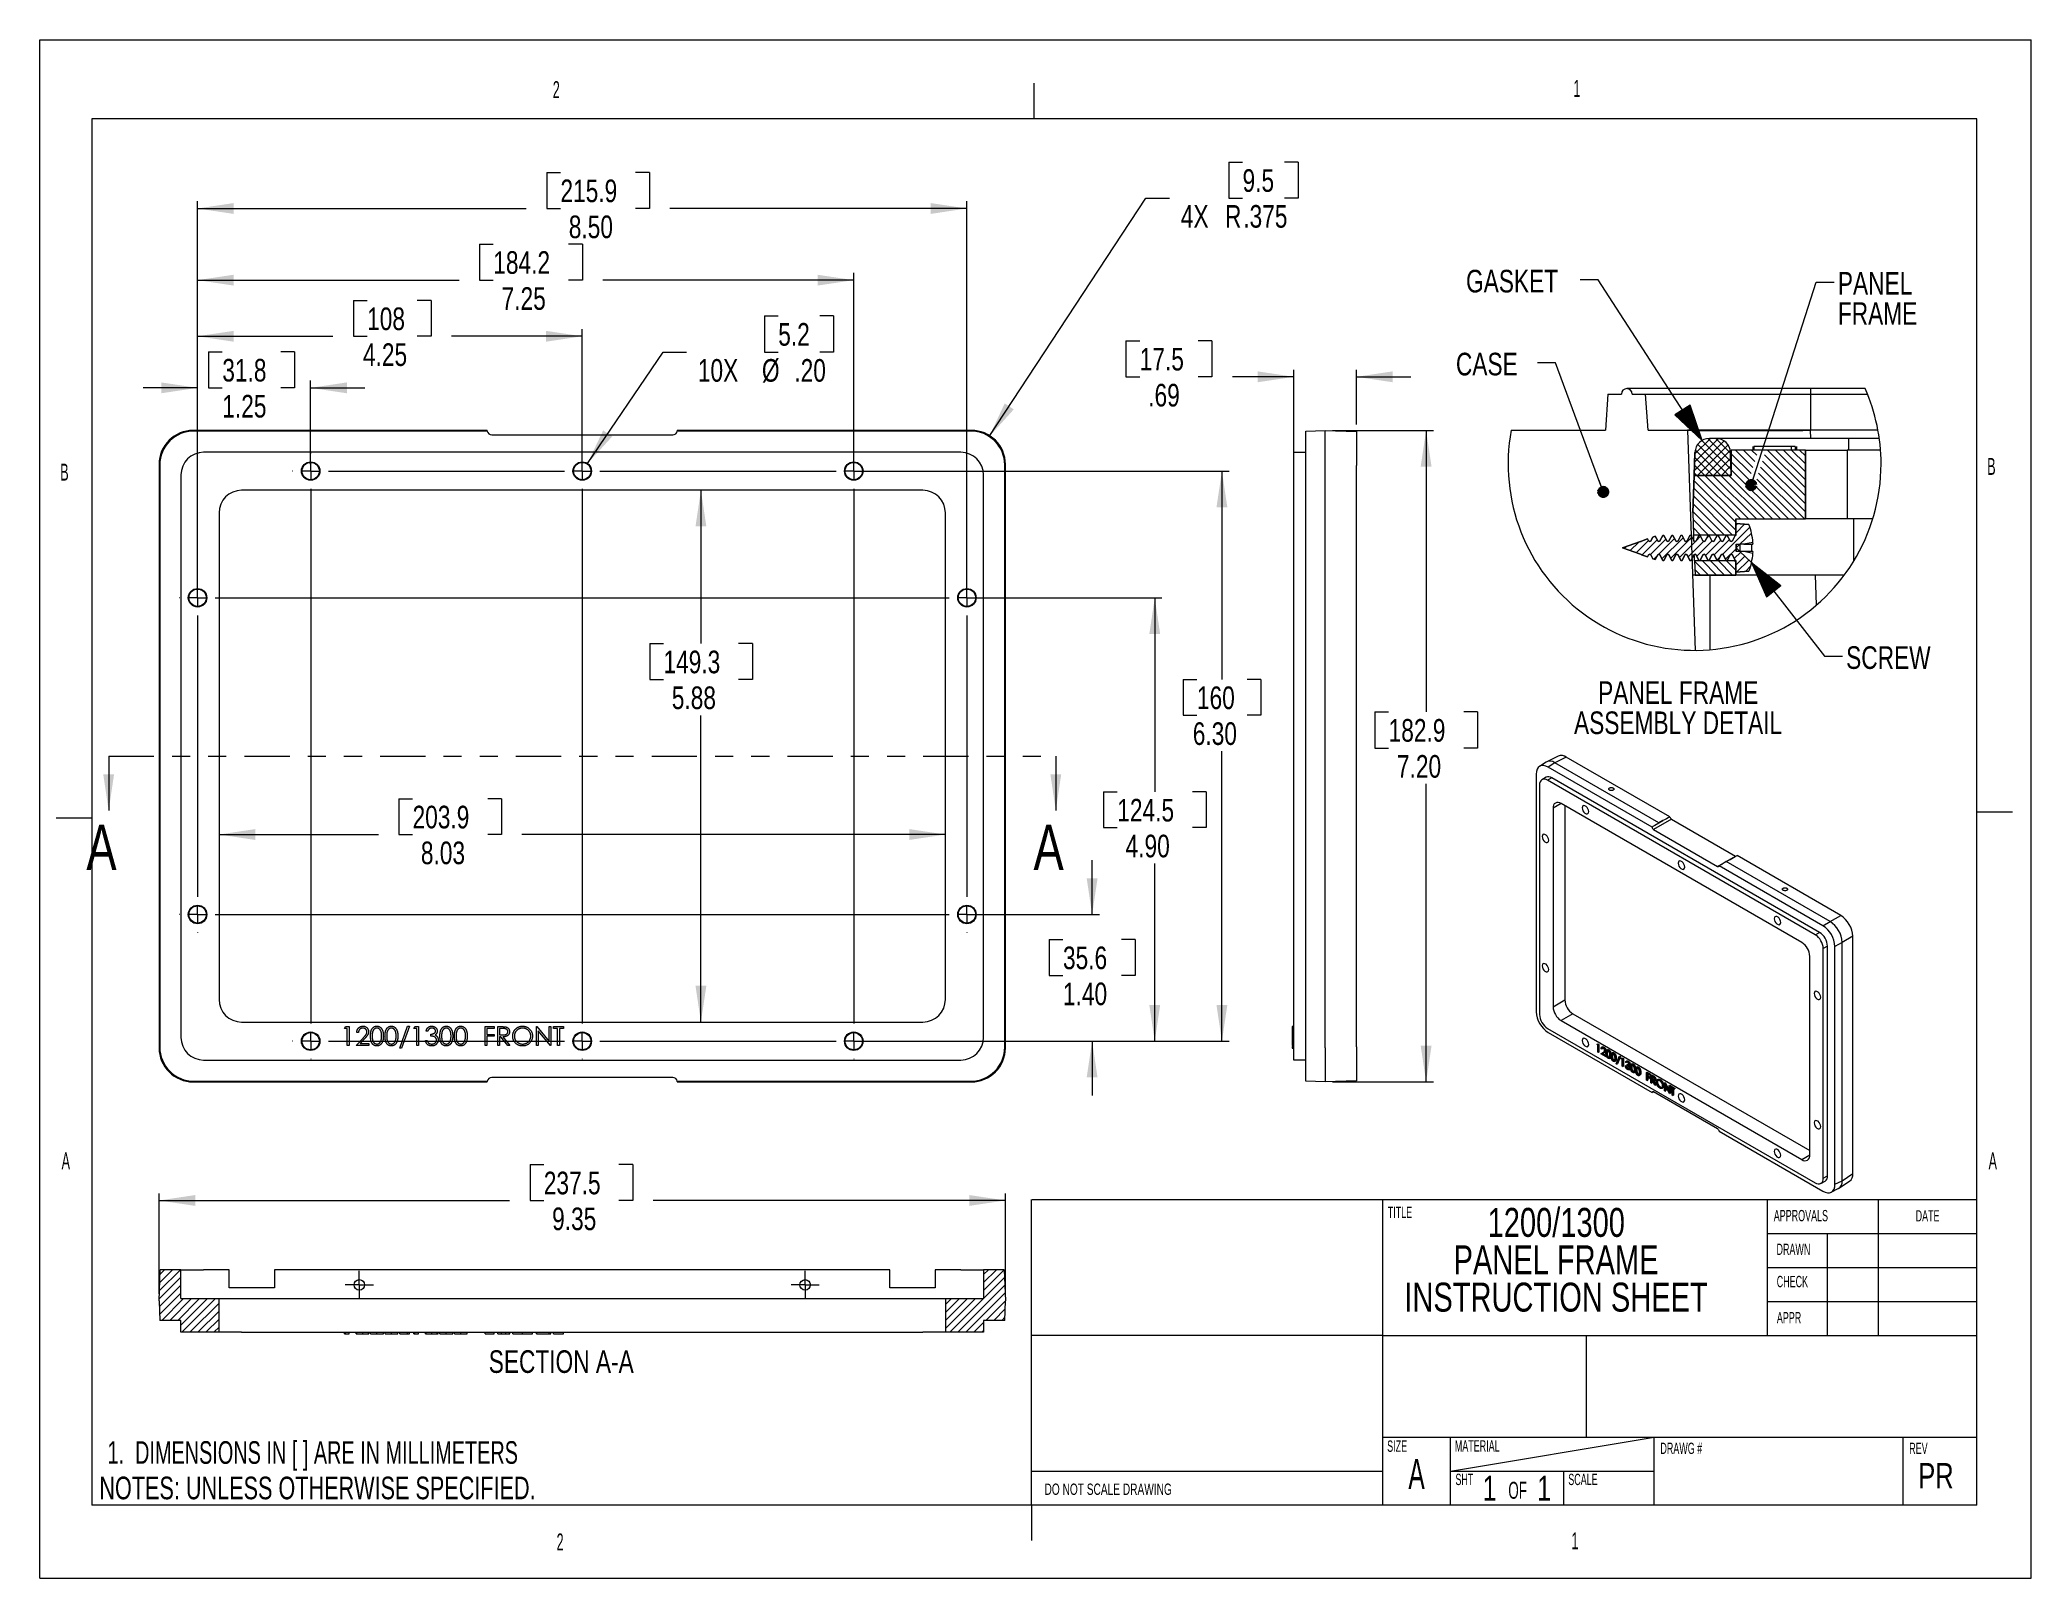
# Model space of a CAD drawing. Header units: inches. Extents: x 0 to 11, y 0 to 8.5.
import ezdxf

# ---------------------------------------------------------------- set-up
doc = ezdxf.new("R2010")
doc.units = ezdxf.units.IN
doc.header["$MEASUREMENT"] = 0
doc.linetypes.add('PHANTOM', pattern=[0.5, 0.25, -0.05, 0.05, -0.05, 0.05, -0.05])
doc.layers.add('SLD-0', color=7, linetype='Continuous', lineweight=0)
doc.styles.add('SLDTEXTSTYLE0', font='TXT', dxfattribs={"width": 0.714844})
doc.styles.add('SLDTEXTSTYLE1', font='TXT', dxfattribs={"width": 0.65625})
doc.styles.add('SLDTEXTSTYLE2', font='TXT', dxfattribs={"width": 0.75})
doc.styles.add('SLDTEXTSTYLE3', font='TXT', dxfattribs={"width": 0.670269})
doc.styles.add('SLDTEXTSTYLE4', font='TXT', dxfattribs={"width": 0.608324})
doc.styles.add('SLDTEXTSTYLE5', font='TXT', dxfattribs={"width": 0.592105})
doc.styles.add('SLDTEXTSTYLE6', font='TXT', dxfattribs={"width": 0.552632})
doc.dimstyles.new('SLDDIMSTYLE0', dxfattribs={"dimtxt": 0.166667, "dimasz": 0.2, "dimexe": 0, "dimexo": 0.0625, "dimgap": 0.041667, "dimtad": 0, "dimtih": 1, "dimtoh": 1, "dimlfac": 2, "dimzin": 12, "dimdsep": 46, "dimtxsty": 'SLDTEXTSTYLE2', "dimsah": 1, "dimcen": 0.09, "dimadec": 0, "dimazin": 0, "dimtfac": 1, "dimtofl": 0, "dimtmove": 0, "dimatfit": 3, "dimfxl": 1, "dimtolj": 1, "dimtzin": 12, "dimarcsym": 0})
doc.dimstyles.new('SLDDIMSTYLE1', dxfattribs={"dimtxt": 0.166667, "dimasz": 0.2, "dimexe": 0, "dimexo": 0.0625, "dimgap": 0.041667, "dimtad": 0, "dimtih": 1, "dimtoh": 1, "dimlfac": 2, "dimzin": 4, "dimdsep": 46, "dimtxsty": 'SLDTEXTSTYLE2', "dimsah": 1, "dimcen": 0.09, "dimadec": 0, "dimazin": 0, "dimtfac": 1, "dimtofl": 0, "dimtmove": 0, "dimatfit": 3, "dimfxl": 1, "dimtolj": 1, "dimtzin": 12, "dimarcsym": 0})
doc.dimstyles.new('SLDDIMSTYLE2', dxfattribs={"dimtxt": 0.166667, "dimasz": 0.2, "dimexe": 0, "dimexo": 0.0625, "dimgap": 0.041667, "dimtad": 0, "dimtih": 1, "dimtoh": 1, "dimlfac": 2, "dimzin": 4, "dimdsep": 46, "dimtxsty": 'SLDTEXTSTYLE2', "dimsah": 1, "dimcen": 0.09, "dimadec": 0, "dimazin": 0, "dimtfac": 1, "dimtmove": 0, "dimatfit": 3, "dimfxl": 1, "dimtolj": 1, "dimtzin": 12, "dimarcsym": 0})
doc.dimstyles.new('SLDDIMSTYLE3', dxfattribs={"dimtxt": 0.166667, "dimasz": 0.2, "dimexe": 0, "dimexo": 0.0625, "dimgap": 0.041667, "dimtad": 0, "dimtih": 1, "dimtoh": 1, "dimdec": 3, "dimlfac": 2, "dimzin": 12, "dimdsep": 46, "dimtxsty": 'SLDTEXTSTYLE2', "dimsah": 1, "dimcen": 0.09, "dimadec": 0, "dimazin": 0, "dimtfac": 1, "dimtofl": 0, "dimtmove": 0, "dimatfit": 3, "dimfxl": 1, "dimtolj": 1, "dimtzin": 12, "dimarcsym": 0})

msp = doc.modelspace()

# ---------------------------------------------------------------- texts
at = {"color": 7, "linetype": 'Continuous', "char_height": 0.25, "attachment_point": 1, "style": 'SLDTEXTSTYLE2'}
for insert in [(0.25699, 4.16267), (5.48904, 4.16267)]:
    msp.add_mtext('A', dxfattribs=dict(at, insert=insert))
at = {"layer": 'SLD-0', "attachment_point": 1}
for s, insert, char_height, style in [('2', (2.83372, 8.27193), 0.09375, 'SLDTEXTSTYLE6'), ('1', (8.47174, 8.27872), 0.09375, 'SLDTEXTSTYLE6'), ('GASKET', (7.87854, 7.22911), 0.125, 'SLDTEXTSTYLE2'), ('PANEL', (9.93255, 7.2169), 0.125, 'SLDTEXTSTYLE2'), ('FRAME', (9.93255, 7.05023), 0.125, 'SLDTEXTSTYLE2'), ('CASE', (7.82272, 6.77084), 0.125, 'SLDTEXTSTYLE2'), ('B', (10.75771, 6.18964), 0.09375, 'SLDTEXTSTYLE6'), ('B', (0.113, 6.15798), 0.09375, 'SLDTEXTSTYLE6'), ('SCREW', (9.97818, 5.14914), 0.125, 'SLDTEXTSTYLE2'), ('PANEL FRAME', (8.60828, 4.95559), 0.125, 'SLDTEXTSTYLE2'), ('ASSEMBLY DETAIL', (8.47507, 4.78892), 0.125, 'SLDTEXTSTYLE2'), ('A', (0.12048, 2.35302), 0.09375, 'SLDTEXTSTYLE6'), ('A', (10.76519, 2.35305), 0.09375, 'SLDTEXTSTYLE6'), ('SECTION A-A', (2.47975, 1.25928), 0.125, 'SLDTEXTSTYLE2'), ('1.  DIMENSIONS IN [ ] ARE IN MILLIMETERS  ', (0.37389, 0.75689), 0.125, 'SLDTEXTSTYLE1'), ('NOTES: UNLESS OTHERWISE SPECIFIED.', (0.32881, 0.56098), 0.125, 'SLDTEXTSTYLE0'), ('1', (7.97032, 0.56616), 0.1378, 'SLDTEXTSTYLE2'), ('1', (8.27172, 0.56638), 0.1378, 'SLDTEXTSTYLE2'), ('PR', (10.37714, 0.63603), 0.14, 'SLDTEXTSTYLE2'), ('2', (2.8547, 0.24705), 0.09375, 'SLDTEXTSTYLE6'), ('1', (8.46111, 0.25383), 0.09375, 'SLDTEXTSTYLE6')]:
    msp.add_mtext(s, dxfattribs=dict(at, insert=insert, char_height=char_height, style=style))
at = {"layer": 'SLD-0', "color": 7, "attachment_point": 1}
for s, insert, char_height, style in [('TITLE', (7.44602, 2.05275), 0.0625, 'SLDTEXTSTYLE5'), ('APPROVALS', (9.57846, 2.03451), 0.0625, 'SLDTEXTSTYLE5'), ('DATE', (10.3621, 2.03331), 0.0625, 'SLDTEXTSTYLE5'), ('DRAWN', (9.59355, 1.84848), 0.0625, 'SLDTEXTSTYLE5'), ('CHECK', (9.59475, 1.67034), 0.0625, 'SLDTEXTSTYLE5'), ('APPR', (9.59553, 1.47077), 0.0625, 'SLDTEXTSTYLE5'), ('SIZE', (7.44289, 0.76079), 0.0625, 'SLDTEXTSTYLE5'), ('MATERIAL', (7.81668, 0.76225), 0.0625, 'SLDTEXTSTYLE5'), ('DRAWG #', (8.9521, 0.74883), 0.0625, 'SLDTEXTSTYLE5'), ('REV', (10.32677, 0.74862), 0.0625, 'SLDTEXTSTYLE5'), ('A', (7.55999, 0.65916), 0.16667, 'SLDTEXTSTYLE4'), ('SHT', (7.82001, 0.57694), 0.0625, 'SLDTEXTSTYLE5'), ('SCALE', (8.44333, 0.57699), 0.0625, 'SLDTEXTSTYLE5'), ('DO NOT SCALE DRAWING', (5.55007, 0.52278), 0.0625, 'SLDTEXTSTYLE3'), ('OF', (8.1122, 0.53243), 0.09375, 'SLDTEXTSTYLE5')]:
    msp.add_mtext(s, dxfattribs=dict(at, insert=insert, char_height=char_height, style=style))

# ---------------------------------------------------------------- blocks, each defined once
blk = doc.blocks.new('SW_NOTE_0')
at = {"layer": 'SLD-0', "char_height": 0.16, "attachment_point": 1, "style": 'SLDTEXTSTYLE2'}
for s, insert in [('1200/1300', (0, 0.204)), ('PANEL FRAME', (-0.188, -0.003)), ('INSTRUCTION SHEET', (-0.46, -0.209))]:
    blk.add_mtext(s, dxfattribs=dict(at, insert=insert))
blk = doc.blocks.new('*D2')
at = {"layer": 'SLD-0'}
for p, q in [((0.932, 6.776), (0.932, 6.577)), ((0.932, 6.776), (1.008, 6.776)), ((1.407, 6.776), (1.331, 6.776)), ((1.407, 6.776), (1.407, 6.577)), ((0.871, 5.456), (0.871, 6.617)), ((1.496, 6.156), (1.496, 6.617)), ((0.871, 6.577), (0.571, 6.577)), ((0.932, 6.577), (1.008, 6.577)), ((1.407, 6.577), (1.331, 6.577)), ((1.496, 6.577), (1.796, 6.577))]:
    blk.add_line(p, q, dxfattribs=at)
for points in [[(0.871, 6.577), (0.671, 6.607), (0.671, 6.547)], [(1.496, 6.577), (1.696, 6.547), (1.696, 6.607)]]:
    blk.add_solid(points, dxfattribs=at)
at = {"layer": 'SLD-0', "char_height": 0.125, "attachment_point": 1, "style": 'SLDTEXTSTYLE2'}
for s, insert in [('31.8', (1.008, 6.737)), ('1.25', (1.008, 6.538))]:
    blk.add_mtext(s, dxfattribs=dict(at, insert=insert))
blk = doc.blocks.new('*D3')
at = {"layer": 'SLD-0'}
for p, q in [((1.732, 7.06), (1.732, 6.862)), ((1.732, 7.06), (1.808, 7.06)), ((2.161, 7.06), (2.085, 7.06)), ((2.161, 7.06), (2.161, 6.862)), ((0.871, 5.456), (0.871, 6.901)), ((0.871, 6.862), (1.619, 6.862)), ((1.732, 6.862), (1.808, 6.862)), ((2.161, 6.862), (2.085, 6.862)), ((2.996, 6.862), (2.274, 6.862)), ((2.996, 6.156), (2.996, 6.901))]:
    blk.add_line(p, q, dxfattribs=at)
for points in [[(0.871, 6.862), (1.071, 6.832), (1.071, 6.892)], [(2.996, 6.862), (2.796, 6.892), (2.796, 6.832)]]:
    blk.add_solid(points, dxfattribs=at)
at = {"layer": 'SLD-0', "char_height": 0.125, "attachment_point": 1, "style": 'SLDTEXTSTYLE2'}
for s, insert in [('108', (1.808, 7.021)), ('4.25', (1.785, 6.823))]:
    blk.add_mtext(s, dxfattribs=dict(at, insert=insert))
blk = doc.blocks.new('*D4')
at = {"layer": 'SLD-0'}
for p, q in [((2.429, 7.371), (2.429, 7.172)), ((2.429, 7.371), (2.505, 7.371)), ((2.997, 7.371), (2.921, 7.371)), ((2.997, 7.371), (2.997, 7.172)), ((0.871, 5.456), (0.871, 7.212)), ((0.871, 7.172), (2.316, 7.172)), ((2.429, 7.172), (2.505, 7.172)), ((2.997, 7.172), (2.921, 7.172)), ((4.496, 7.172), (3.11, 7.172)), ((4.496, 6.156), (4.496, 7.212))]:
    blk.add_line(p, q, dxfattribs=at)
for points in [[(0.871, 7.172), (1.071, 7.142), (1.071, 7.202)], [(4.496, 7.172), (4.296, 7.202), (4.296, 7.142)]]:
    blk.add_solid(points, dxfattribs=at)
at = {"layer": 'SLD-0', "char_height": 0.125, "attachment_point": 1, "style": 'SLDTEXTSTYLE2'}
for s, insert in [('184.2', (2.505, 7.332)), ('7.25', (2.551, 7.133))]:
    blk.add_mtext(s, dxfattribs=dict(at, insert=insert))
blk = doc.blocks.new('*D5')
at = {"layer": 'SLD-0'}
for p, q in [((2.8, 7.767), (2.8, 7.568)), ((2.8, 7.767), (2.876, 7.767)), ((3.367, 7.767), (3.291, 7.767)), ((3.367, 7.767), (3.367, 7.568)), ((0.871, 5.456), (0.871, 7.608)), ((5.121, 5.456), (5.121, 7.608)), ((0.871, 7.568), (2.687, 7.568)), ((2.8, 7.568), (2.876, 7.568)), ((3.367, 7.568), (3.291, 7.568)), ((5.121, 7.568), (3.481, 7.568))]:
    blk.add_line(p, q, dxfattribs=at)
for points in [[(0.871, 7.568), (1.071, 7.538), (1.071, 7.598)], [(5.121, 7.568), (4.921, 7.598), (4.921, 7.538)]]:
    blk.add_solid(points, dxfattribs=at)
at = {"layer": 'SLD-0', "char_height": 0.125, "attachment_point": 1, "style": 'SLDTEXTSTYLE2'}
for s, insert in [('215.9', (2.876, 7.728)), ('8.50', (2.922, 7.529))]:
    blk.add_mtext(s, dxfattribs=dict(at, insert=insert))
blk = doc.blocks.new('*D6')
at = {"layer": 'SLD-0'}
for p, q in [((5.813, 3.667), (5.813, 3.967)), ((5.161, 3.667), (5.853, 3.667)), ((5.576, 3.529), (5.576, 3.33)), ((5.576, 3.529), (5.652, 3.529)), ((6.051, 3.529), (5.975, 3.529)), ((6.051, 3.529), (6.051, 3.33)), ((5.576, 3.33), (5.652, 3.33)), ((6.051, 3.33), (5.975, 3.33)), ((4.536, 2.967), (5.853, 2.967)), ((5.813, 2.967), (5.813, 2.667))]:
    blk.add_line(p, q, dxfattribs=at)
for points in [[(5.813, 3.667), (5.843, 3.867), (5.783, 3.867)], [(5.813, 2.967), (5.783, 2.767), (5.843, 2.767)]]:
    blk.add_solid(points, dxfattribs=at)
at = {"layer": 'SLD-0', "char_height": 0.125, "attachment_point": 1, "style": 'SLDTEXTSTYLE2'}
for s, insert in [('35.6', (5.652, 3.49)), ('1.40', (5.652, 3.291))]:
    blk.add_mtext(s, dxfattribs=dict(at, insert=insert))
blk = doc.blocks.new('*D7')
at = {"layer": 'SLD-0'}
for p, q in [((5.161, 5.417), (6.199, 5.417)), ((6.159, 5.417), (6.159, 4.345)), ((5.876, 4.345), (5.876, 4.147)), ((5.876, 4.345), (5.952, 4.345)), ((6.443, 4.345), (6.367, 4.345)), ((6.443, 4.345), (6.443, 4.147)), ((5.876, 4.147), (5.952, 4.147)), ((6.443, 4.147), (6.367, 4.147)), ((6.159, 2.967), (6.159, 3.948)), ((4.536, 2.967), (6.199, 2.967))]:
    blk.add_line(p, q, dxfattribs=at)
for points in [[(6.159, 5.417), (6.129, 5.217), (6.189, 5.217)], [(6.159, 2.967), (6.189, 3.167), (6.129, 3.167)]]:
    blk.add_solid(points, dxfattribs=at)
at = {"layer": 'SLD-0', "char_height": 0.125, "attachment_point": 1, "style": 'SLDTEXTSTYLE2'}
for s, insert in [('124.5', (5.952, 4.306)), ('4.90', (5.998, 4.108))]:
    blk.add_mtext(s, dxfattribs=dict(at, insert=insert))
blk = doc.blocks.new('*D8')
at = {"layer": 'SLD-0'}
for p, q in [((4.536, 6.117), (6.57, 6.117)), ((6.53, 6.117), (6.53, 4.966)), ((6.316, 4.966), (6.316, 4.768)), ((6.316, 4.966), (6.392, 4.966)), ((6.745, 4.966), (6.669, 4.966)), ((6.745, 4.966), (6.745, 4.768)), ((6.316, 4.768), (6.392, 4.768)), ((6.745, 4.768), (6.669, 4.768)), ((6.53, 2.967), (6.53, 4.569)), ((4.536, 2.967), (6.57, 2.967))]:
    blk.add_line(p, q, dxfattribs=at)
for points in [[(6.53, 6.117), (6.5, 5.917), (6.56, 5.917)], [(6.53, 2.967), (6.56, 3.167), (6.5, 3.167)]]:
    blk.add_solid(points, dxfattribs=at)
at = {"layer": 'SLD-0', "char_height": 0.125, "attachment_point": 1, "style": 'SLDTEXTSTYLE2'}
for s, insert in [('160', (6.392, 4.927)), ('6.30', (6.369, 4.729))]:
    blk.add_mtext(s, dxfattribs=dict(at, insert=insert))
blk = doc.blocks.new('*D9')
at = {"layer": 'SLD-0'}
for p, q in [((3.652, 6.011), (3.652, 5.164)), ((3.369, 5.164), (3.369, 4.966)), ((3.369, 5.164), (3.445, 5.164)), ((3.936, 5.164), (3.86, 5.164)), ((3.936, 5.164), (3.936, 4.966)), ((3.369, 4.966), (3.445, 4.966)), ((3.936, 4.966), (3.86, 4.966)), ((3.652, 3.073), (3.652, 4.767))]:
    blk.add_line(p, q, dxfattribs=at)
for points in [[(3.652, 6.011), (3.622, 5.811), (3.682, 5.811)], [(3.652, 3.073), (3.682, 3.273), (3.622, 3.273)]]:
    blk.add_solid(points, dxfattribs=at)
at = {"layer": 'SLD-0', "char_height": 0.125, "attachment_point": 1, "style": 'SLDTEXTSTYLE2'}
for s, insert in [('149.3', (3.445, 5.125)), ('5.88', (3.491, 4.927))]:
    blk.add_mtext(s, dxfattribs=dict(at, insert=insert))
blk = doc.blocks.new('*D10')
at = {"layer": 'SLD-0'}
for p, q in [((1.983, 4.307), (1.983, 4.109)), ((1.983, 4.307), (2.059, 4.307)), ((2.55, 4.307), (2.474, 4.307)), ((2.55, 4.307), (2.55, 4.109)), ((0.99, 4.109), (1.87, 4.109)), ((1.983, 4.109), (2.059, 4.109)), ((2.55, 4.109), (2.474, 4.109)), ((5.003, 4.109), (2.663, 4.109))]:
    blk.add_line(p, q, dxfattribs=at)
for points in [[(0.99, 4.109), (1.19, 4.079), (1.19, 4.139)], [(5.003, 4.109), (4.803, 4.139), (4.803, 4.079)]]:
    blk.add_solid(points, dxfattribs=at)
at = {"layer": 'SLD-0', "char_height": 0.125, "attachment_point": 1, "style": 'SLDTEXTSTYLE2'}
for s, insert in [('203.9', (2.059, 4.268)), ('8.03', (2.105, 4.07))]:
    blk.add_mtext(s, dxfattribs=dict(at, insert=insert))
blk = doc.blocks.new('*D11')
at = {"layer": 'SLD-0'}
for p, q in [((4.003, 6.974), (4.003, 6.775)), ((4.003, 6.974), (4.079, 6.974)), ((4.385, 6.974), (4.309, 6.974)), ((4.385, 6.974), (4.385, 6.775)), ((3.025, 6.159), (3.443, 6.775)), ((3.443, 6.775), (3.573, 6.775)), ((4.003, 6.775), (4.079, 6.775)), ((4.385, 6.775), (4.309, 6.775))]:
    blk.add_line(p, q, dxfattribs=at)
blk.add_solid([(3.025, 6.159), (3.162, 6.308), (3.112, 6.342)], dxfattribs=at)
at = {"layer": 'SLD-0', "char_height": 0.125, "attachment_point": 1, "style": 'SLDTEXTSTYLE2'}
for s, insert in [('5.2', (4.079, 6.935)), ('10X ', (3.635, 6.736)), ('%%c', (3.989, 6.736)), ('.20', (4.168, 6.736))]:
    blk.add_mtext(s, dxfattribs=dict(at, insert=insert))
blk = doc.blocks.new('*D12')
at = {"layer": 'SLD-0'}
for p, q in [((6.568, 7.824), (6.568, 7.625)), ((6.568, 7.824), (6.644, 7.824)), ((6.951, 7.824), (6.875, 7.824)), ((6.951, 7.824), (6.951, 7.625)), ((5.245, 6.308), (6.11, 7.625)), ((6.11, 7.625), (6.24, 7.625)), ((6.568, 7.625), (6.644, 7.625)), ((6.951, 7.625), (6.875, 7.625))]:
    blk.add_line(p, q, dxfattribs=at)
blk.add_solid([(5.245, 6.308), (5.38, 6.458), (5.33, 6.491)], dxfattribs=at)
at = {"layer": 'SLD-0', "char_height": 0.125, "attachment_point": 1, "style": 'SLDTEXTSTYLE2'}
for s, insert in [('9.5', (6.644, 7.785)), ('4X ', (6.303, 7.587)), ('R', (6.547, 7.587)), ('.375', (6.648, 7.587))]:
    blk.add_mtext(s, dxfattribs=dict(at, insert=insert))
blk = doc.blocks.new('SW_CENTERMARKSYMBOL_0')
at = {"layer": 'SLD-0'}
for p, q in [((0.625, 0.798), (0.625, 0.8)), ((2.125, 0.798), (2.125, 0.8)), ((3.625, 0.798), (3.625, 0.8)), ((0.527, 0.7), (0.525, 0.7)), ((0.625, 0.7), (0.576, 0.7)), ((0.625, 0.7), (0.625, 0.749)), ((0.625, 0.7), (0.674, 0.7)), ((0.625, 0.7), (0.625, 0.651)), ((0.723, 0.7), (2.027, 0.7)), ((2.125, 0.7), (2.076, 0.7)), ((2.125, 0.7), (2.125, 0.749)), ((2.125, 0.7), (2.174, 0.7)), ((2.125, 0.7), (2.125, 0.651)), ((2.223, 0.7), (3.527, 0.7)), ((3.625, 0.7), (3.576, 0.7)), ((3.625, 0.7), (3.625, 0.749)), ((3.625, 0.7), (3.674, 0.7)), ((3.625, 0.7), (3.625, 0.651)), ((3.723, 0.7), (3.725, 0.7)), ((0.625, 0.602), (0.625, -2.352)), ((2.125, 0.602), (2.125, -2.352)), ((3.625, 0.602), (3.625, -2.352)), ((-0.098, 0), (-0.1, 0)), ((0, 0), (-0.049, 0)), ((0, 0.098), (0, 0.1)), ((0, 0), (0, 0.049)), ((0, 0), (0.049, 0)), ((0, 0), (0, -0.049)), ((0.098, 0), (4.152, 0)), ((4.25, 0), (4.201, 0)), ((4.25, 0.098), (4.25, 0.1)), ((4.25, 0), (4.25, 0.049)), ((4.25, 0), (4.299, 0)), ((4.25, 0), (4.25, -0.049)), ((4.348, 0), (4.35, 0)), ((0, -0.098), (0, -1.652)), ((4.25, -0.098), (4.25, -1.652)), ((-0.098, -1.75), (-0.1, -1.75)), ((0, -1.75), (-0.049, -1.75)), ((0, -1.75), (0, -1.701)), ((0, -1.75), (0.049, -1.75)), ((0, -1.75), (0, -1.799)), ((0.098, -1.75), (4.152, -1.75)), ((4.25, -1.75), (4.201, -1.75)), ((4.25, -1.75), (4.25, -1.701)), ((4.25, -1.75), (4.299, -1.75)), ((4.25, -1.75), (4.25, -1.799)), ((4.348, -1.75), (4.35, -1.75)), ((0, -1.848), (0, -1.85)), ((4.25, -1.848), (4.25, -1.85)), ((0.625, -2.45), (0.625, -2.401)), ((2.125, -2.45), (2.125, -2.401)), ((3.625, -2.45), (3.625, -2.401)), ((0.527, -2.45), (0.525, -2.45)), ((0.625, -2.45), (0.576, -2.45)), ((0.625, -2.45), (0.674, -2.45)), ((0.625, -2.45), (0.625, -2.499)), ((0.723, -2.45), (2.027, -2.45)), ((2.125, -2.45), (2.076, -2.45)), ((2.125, -2.45), (2.174, -2.45)), ((2.125, -2.45), (2.125, -2.499)), ((2.223, -2.45), (3.527, -2.45)), ((3.625, -2.45), (3.576, -2.45)), ((3.625, -2.45), (3.674, -2.45)), ((3.625, -2.45), (3.625, -2.499)), ((3.723, -2.45), (3.725, -2.45)), ((0.625, -2.548), (0.625, -2.55)), ((2.125, -2.548), (2.125, -2.55)), ((3.625, -2.548), (3.625, -2.55))]:
    blk.add_line(p, q, dxfattribs=at)
blk = doc.blocks.new('*D14')
at = {"layer": 'SLD-0'}
for p, q in [((7.14, 6.342), (7.698, 6.342)), ((7.658, 6.342), (7.658, 4.786)), ((7.375, 4.786), (7.375, 4.587)), ((7.375, 4.786), (7.451, 4.786)), ((7.942, 4.786), (7.866, 4.786)), ((7.942, 4.786), (7.942, 4.587)), ((7.375, 4.587), (7.451, 4.587)), ((7.942, 4.587), (7.866, 4.587)), ((7.658, 2.742), (7.658, 4.389)), ((7.14, 2.742), (7.698, 2.742))]:
    blk.add_line(p, q, dxfattribs=at)
for points in [[(7.658, 6.342), (7.628, 6.142), (7.688, 6.142)], [(7.658, 2.742), (7.688, 2.942), (7.628, 2.942)]]:
    blk.add_solid(points, dxfattribs=at)
at = {"layer": 'SLD-0', "char_height": 0.125, "attachment_point": 1, "style": 'SLDTEXTSTYLE2'}
for s, insert in [('182.9', (7.451, 4.747)), ('7.20', (7.497, 4.548))]:
    blk.add_mtext(s, dxfattribs=dict(at, insert=insert))
blk = doc.blocks.new('*D15')
at = {"layer": 'SLD-0'}
for p, q in [((6, 6.837), (6, 6.638)), ((6, 6.837), (6.076, 6.837)), ((6.475, 6.837), (6.399, 6.837)), ((6.475, 6.837), (6.475, 6.638)), ((6, 6.638), (6.076, 6.638)), ((6.475, 6.638), (6.399, 6.638)), ((6.928, 6.638), (6.589, 6.638)), ((6.928, 6.135), (6.928, 6.677)), ((7.273, 6.375), (7.273, 6.677)), ((7.273, 6.638), (7.573, 6.638))]:
    blk.add_line(p, q, dxfattribs=at)
for points in [[(6.928, 6.638), (6.728, 6.668), (6.728, 6.608)], [(7.273, 6.638), (7.473, 6.608), (7.473, 6.668)]]:
    blk.add_solid(points, dxfattribs=at)
at = {"layer": 'SLD-0', "char_height": 0.125, "attachment_point": 1, "style": 'SLDTEXTSTYLE2'}
for s, insert in [('17.5', (6.076, 6.798)), ('.69', (6.123, 6.599))]:
    blk.add_mtext(s, dxfattribs=dict(at, insert=insert))
blk = doc.blocks.new('*D16')
at = {"layer": 'SLD-0'}
for p, q in [((2.708, 2.285), (2.708, 2.087)), ((2.708, 2.285), (2.784, 2.285)), ((3.275, 2.285), (3.199, 2.285)), ((3.275, 2.285), (3.275, 2.087)), ((0.659, 1.571), (0.659, 2.126)), ((5.334, 1.571), (5.334, 2.126)), ((0.659, 2.087), (2.594, 2.087)), ((2.708, 2.087), (2.784, 2.087)), ((3.275, 2.087), (3.199, 2.087)), ((5.334, 2.087), (3.388, 2.087))]:
    blk.add_line(p, q, dxfattribs=at)
for points in [[(0.659, 2.087), (0.859, 2.057), (0.859, 2.117)], [(5.334, 2.087), (5.134, 2.117), (5.134, 2.057)]]:
    blk.add_solid(points, dxfattribs=at)
at = {"layer": 'SLD-0', "char_height": 0.125, "attachment_point": 1, "style": 'SLDTEXTSTYLE2'}
for s, insert in [('237.5', (2.784, 2.246)), ('9.35', (2.83, 2.048))]:
    blk.add_mtext(s, dxfattribs=dict(at, insert=insert))
blk = doc.blocks.new('SW_CENTERMARKSYMBOL_1')
at = {"color": 7, "linetype": 'Continuous', "lineweight": 0}
for p, q in [((-0.049, 0), (-0.078, 0)), ((0, 0), (-0.049, 0)), ((0, 0.049), (0, 0.078)), ((0, 0), (0, 0.049)), ((0, 0), (0, -0.049)), ((0, 0), (0.049, 0)), ((0.049, 0), (0.078, 0)), ((0, -0.049), (0, -0.078))]:
    blk.add_line(p, q, dxfattribs=at)
blk = doc.blocks.new('SW_CENTERMARKSYMBOL_2')
at = {"color": 7, "linetype": 'Continuous', "lineweight": 0}
for p, q in [((-0.049, 0), (-0.078, 0)), ((0, 0), (-0.049, 0)), ((0, 0.049), (0, 0.078)), ((0, 0), (0, 0.049)), ((0, 0), (0, -0.049)), ((0, 0), (0.049, 0)), ((0.049, 0), (0.078, 0)), ((0, -0.049), (0, -0.078))]:
    blk.add_line(p, q, dxfattribs=at)

# ---------------------------------------------------------------- dimensions: what is measured, and where the dimension line sits
at = {"layer": 'SLD-0'}
dim = msp.add_radius_dim(center=(5.14267, 6.15095), mpoint=(5.24549, 6.30763), text='4X <>', dimstyle='SLDDIMSTYLE3', override={"dimtxt": 0.166667, "dimasz": 0.2, "dimexe": 0.03937, "dimexo": 0.03937, "dimgap": 0.06, "dimtad": 0, "dimtih": 1, "dimtoh": 1, "dimlfac": 2, "dimzin": 12, "dimtzin": 12}, dxfattribs=at)
dim.commit()
dim.dimension.update_dxf_attribs({"geometry": '*D12', "text_midpoint": (6.63943, 7.62545), "dimtype": 164})
for base, p1, p2, dimstyle, override, picture, middle in [((0.87131, 7.56816), (5.12131, 5.41709), (0.87131, 5.41709), 'SLDDIMSTYLE1', {"dimtxt": 0.166667, "dimasz": 0.2, "dimexe": 0.03937, "dimexo": 0.03937, "dimgap": 0.06, "dimtad": 0, "dimtih": 1, "dimtoh": 1, "dimlfac": 2, "dimzin": 4, "dimtzin": 12}, '*D5', (3.08375, 7.56816)), ((4.49631, 7.17219), (0.87131, 5.41709), (4.49631, 6.11709), 'SLDDIMSTYLE0', {"dimtxt": 0.166667, "dimasz": 0.2, "dimexe": 0.03937, "dimexo": 0.03937, "dimgap": 0.06, "dimtad": 0, "dimtih": 1, "dimtoh": 1, "dimlfac": 2, "dimzin": 12, "dimtzin": 12}, '*D4', (2.71299, 7.17219)), ((2.99631, 6.86158), (0.87131, 5.41709), (2.99631, 6.11709), 'SLDDIMSTYLE0', {"dimtxt": 0.166667, "dimasz": 0.2, "dimexe": 0.03937, "dimexo": 0.03937, "dimgap": 0.06, "dimtad": 0, "dimtih": 1, "dimtoh": 1, "dimlfac": 2, "dimzin": 12, "dimtzin": 12}, '*D3', (1.94637, 6.86158)), ((6.9277, 6.63803), (7.2727, 6.33606), (6.9277, 6.09606), 'SLDDIMSTYLE0', {"dimtxt": 0.166667, "dimasz": 0.2, "dimexe": 0.03937, "dimexo": 0.03937, "dimgap": 0.06, "dimtad": 0, "dimtih": 1, "dimtoh": 1, "dimlfac": 2, "dimzin": 12, "dimtzin": 12}, '*D15', (6.2379, 6.63803)), ((1.49631, 6.57721), (0.87131, 5.41709), (1.49631, 6.11709), 'SLDDIMSTYLE0', {"dimtxt": 0.166667, "dimasz": 0.2, "dimexe": 0.03937, "dimexo": 0.03937, "dimgap": 0.06, "dimtad": 0, "dimtih": 1, "dimtoh": 1, "dimlfac": 2, "dimzin": 12, "dimtzin": 12}, '*D2', (1.16988, 6.57721)), ((5.00281, 4.10883), (0.98981, 3.19809), (5.00281, 3.19809), 'SLDDIMSTYLE0', {"dimtxt": 0.166667, "dimasz": 0.2, "dimexe": 0.03937, "dimexo": 0.03937, "dimgap": 0.06, "dimtad": 0, "dimtih": 1, "dimtoh": 1, "dimlfac": 2, "dimzin": 12, "dimtzin": 12}, '*D10', (2.26641, 4.10883)), ((0.65881, 2.08661), (5.33381, 1.53212), (0.65881, 1.53212), 'SLDDIMSTYLE0', {"dimtxt": 0.166667, "dimasz": 0.2, "dimexe": 0.03937, "dimexo": 0.03937, "dimgap": 0.06, "dimtad": 0, "dimtih": 1, "dimtoh": 1, "dimlfac": 2, "dimzin": 12, "dimtzin": 12}, '*D16', (2.99129, 2.08661))]:
    dim = msp.add_linear_dim(base=base, p1=p1, p2=p2, dimstyle=dimstyle, override=override, dxfattribs=at)
    dim.commit()
    dim.dimension.update_dxf_attribs({"geometry": picture, "text_midpoint": middle, "dimtype": 160})
dim = msp.add_diameter_dim_2p(p1=(2.96767, 6.07489), p2=(3.02494, 6.15929), text='10X <>', dimstyle='SLDDIMSTYLE2', override={"dimtxt": 0.166667, "dimasz": 0.2, "dimexe": 0.03937, "dimexo": 0.03937, "dimgap": 0.06, "dimtad": 0, "dimtih": 1, "dimtoh": 1, "dimlfac": 2, "dimzin": 4, "dimtzin": 12}, dxfattribs=at)
dim.commit()
dim.dimension.update_dxf_attribs({"geometry": '*D11', "text_midpoint": (4.02303, 6.77515), "dimtype": 163})
for base, p1, p2, dimstyle, override, picture, middle in [((7.65841, 2.74209), (7.1002, 6.34209), (7.1002, 2.74209), 'SLDDIMSTYLE1', {"dimtxt": 0.166667, "dimasz": 0.2, "dimexe": 0.03937, "dimexo": 0.03937, "dimgap": 0.06, "dimtad": 0, "dimtih": 1, "dimtoh": 1, "dimlfac": 2, "dimzin": 4, "dimtzin": 12}, '*D14', (7.65841, 4.58736)), ((6.53017, 6.11709), (4.49631, 2.96709), (4.49631, 6.11709), 'SLDDIMSTYLE1', {"dimtxt": 0.166667, "dimasz": 0.2, "dimexe": 0.03937, "dimexo": 0.03937, "dimgap": 0.06, "dimtad": 0, "dimtih": 1, "dimtoh": 1, "dimlfac": 2, "dimzin": 4, "dimtzin": 12}, '*D8', (6.53017, 4.7676)), ((3.65227, 3.07309), (4.87781, 6.01109), (4.87781, 3.07309), 'SLDDIMSTYLE0', {"dimtxt": 0.166667, "dimasz": 0.2, "dimexe": 0.03937, "dimexo": 0.03937, "dimgap": 0.06, "dimtad": 0, "dimtih": 1, "dimtoh": 1, "dimlfac": 2, "dimzin": 12, "dimtzin": 12}, '*D9', (3.65227, 4.96554)), ((6.15941, 5.41709), (4.49631, 2.96709), (5.12131, 5.41709), 'SLDDIMSTYLE1', {"dimtxt": 0.166667, "dimasz": 0.2, "dimexe": 0.03937, "dimexo": 0.03937, "dimgap": 0.06, "dimtad": 0, "dimtih": 1, "dimtoh": 1, "dimlfac": 2, "dimzin": 4, "dimtzin": 12}, '*D7', (6.15941, 4.14662)), ((5.81347, 3.66709), (4.49631, 2.96709), (5.12131, 3.66709), 'SLDDIMSTYLE1', {"dimtxt": 0.166667, "dimasz": 0.2, "dimexe": 0.03937, "dimexo": 0.03937, "dimgap": 0.06, "dimtad": 0, "dimtih": 1, "dimtoh": 1, "dimlfac": 2, "dimzin": 4, "dimtzin": 12}, '*D6', (5.81347, 3.33033))]:
    dim = msp.add_linear_dim(base=base, p1=p1, p2=p2, angle=90, dimstyle=dimstyle, override=override, dxfattribs=at)
    dim.commit()
    dim.dimension.update_dxf_attribs({"geometry": picture, "text_midpoint": middle, "dimtype": 160})

# ---------------------------------------------------------------- hatches: boundary and pattern name
at = {"linetype": 'Continuous', "lineweight": 0}
h = msp.add_hatch(dxfattribs=at)
h.set_pattern_fill('ANSI31', scale=0.25, style=0)
h.paths.add_polyline_path([(0.66256, 1.42462), (0.77983, 1.42462), (0.77983, 1.35962), (0.98981, 1.35962), (0.98981, 1.54462), (0.77983, 1.54462), (0.77983, 1.70462), (0.66483, 1.70462), (0.65881, 1.53212)], flags=0)
h = msp.add_hatch(dxfattribs=at)
h.set_pattern_fill('ANSI31', scale=0.25, style=0)
h.paths.add_polyline_path([(5.21278, 1.42462), (5.33005, 1.42462), (5.33381, 1.53212), (5.32778, 1.70462), (5.21278, 1.70462), (5.21278, 1.54462), (5.00281, 1.54462), (5.00281, 1.35962), (5.21278, 1.35962)], flags=0)

# ---------------------------------------------------------------- linework, layer by layer
at = {"color": 7, "linetype": 'Continuous', "lineweight": 15}
for p, q in [((2.47131, 6.34209), (0.84619, 6.34209)), ((2.47168, 6.33833), (0.84995, 6.33833)), ((2.4715, 6.33991), (2.47131, 6.34209)), ((2.4964, 6.31709), (3.49621, 6.31709)), ((5.14267, 6.33833), (3.52093, 6.33833)), ((3.52131, 6.34209), (3.52111, 6.33991)), ((5.14642, 6.34209), (3.52131, 6.34209)), ((6.9927, 6.33833), (7.1002, 6.34209)), ((6.9927, 6.15095), (6.9927, 6.33833)), ((7.1002, 6.1547), (7.1002, 6.34209)), ((7.1002, 6.34209), (7.2727, 6.33606)), ((7.2727, 6.33606), (7.2727, 6.14868)), ((5.08778, 6.22106), (0.90483, 6.22106)), ((6.9277, 6.09606), (6.9277, 6.22106)), ((6.9277, 6.22106), (6.9927, 6.22106)), ((0.65881, 6.1547), (0.65881, 2.92947)), ((0.66256, 6.15095), (0.66256, 2.93323)), ((0.77983, 6.09606), (0.77983, 2.98811)), ((5.21278, 2.98811), (5.21278, 6.09606)), ((5.33005, 2.93323), (5.33005, 6.15095)), ((5.33381, 2.92947), (5.33381, 6.1547)), ((6.9277, 2.98811), (6.9277, 6.09606)), ((6.9927, 2.93323), (6.9927, 6.15095)), ((7.1002, 2.92947), (7.1002, 6.1547)), ((7.2727, 2.9355), (7.2727, 6.14868)), ((4.87781, 6.01109), (1.11481, 6.01109)), ((0.98981, 5.88609), (0.98981, 3.19809)), ((5.00281, 3.19809), (5.00281, 5.88609)), ((8.38726, 4.54257), (8.32415, 4.51105)), ((8.43245, 4.53703), (8.36933, 4.50551)), ((9.00518, 4.2064), (8.43245, 4.53703)), ((8.2664, 4.44301), (8.2664, 3.12931)), ((8.32088, 4.50916), (8.2842, 4.48492)), ((8.32081, 4.42528), (8.29783, 4.41202)), ((8.35205, 4.42219), (8.32907, 4.40892)), ((9.80797, 3.55517), (8.32907, 4.40892)), ((8.36933, 4.50551), (8.33265, 4.48127)), ((8.90602, 4.15027), (8.33265, 4.48127)), ((9.83095, 3.56844), (8.35205, 4.42219)), ((8.94389, 4.17382), (8.36933, 4.50551)), ((8.28488, 4.3834), (8.28488, 3.11452)), ((8.40331, 4.28034), (8.35912, 4.25482)), ((8.35912, 4.25482), (8.35912, 3.15739)), ((9.73373, 3.5123), (8.40331, 4.28034)), ((8.42452, 4.26809), (8.42452, 3.19515)), ((9.01376, 4.1937), (8.91476, 4.13655)), ((8.9219, 4.16016), (8.96602, 4.18563)), ((8.96602, 4.18563), (8.94389, 4.17382)), ((9.01376, 4.1937), (9.36724, 3.98964)), ((8.91476, 4.13655), (9.26825, 3.93249)), ((8.9219, 4.16016), (8.94389, 4.17382)), ((9.26825, 3.93249), (9.36724, 3.98964)), ((9.31513, 3.95951), (9.33712, 3.9714)), ((9.94855, 3.6618), (9.37582, 3.99243)), ((9.85036, 3.60512), (9.27698, 3.93612)), ((9.31513, 3.95951), (9.293, 3.94593)), ((9.88969, 3.62782), (9.31513, 3.95951)), ((9.88969, 3.62782), (9.94855, 3.6618)), ((9.80797, 3.55517), (9.83095, 3.56844)), ((9.85036, 3.60512), (9.88969, 3.62782)), ((10.0148, 3.54705), (9.95594, 3.51307)), ((10.0148, 2.23521), (10.0148, 3.54705)), ((9.77793, 2.33833), (9.77793, 3.43576)), ((9.87515, 3.49189), (9.85216, 3.47863)), ((9.85216, 2.20974), (9.85216, 3.47863)), ((9.87515, 2.22301), (9.87515, 3.49189)), ((9.95594, 3.51307), (9.91661, 3.49037)), ((9.91661, 2.17667), (9.91661, 3.49037)), ((9.95594, 2.19631), (9.95594, 3.51307)), ((8.35912, 3.15739), (8.42452, 3.19515)), ((8.46872, 3.1186), (8.40331, 3.08084)), ((8.40331, 3.08084), (9.73373, 2.31281)), ((8.46872, 3.1186), (9.77793, 2.36281)), ((1.11481, 3.07309), (4.87781, 3.07309)), ((1.68259, 3.03673), (1.68871, 3.04741)), ((1.69862, 3.03673), (1.68259, 3.03673)), ((1.68871, 3.04741), (1.70797, 3.04741)), ((1.69862, 2.94324), (1.69862, 3.03673)), ((1.70797, 3.04741), (1.70797, 2.94324)), ((1.74669, 2.94324), (1.78709, 2.98636)), ((1.76005, 3.01536), (1.7507, 3.01536)), ((1.79506, 2.98174), (1.769, 2.95393)), ((1.98841, 2.92855), (2.03198, 3.05008)), ((2.04183, 3.05008), (1.99826, 2.92855)), ((2.03198, 3.05008), (2.04183, 3.05008)), ((2.06587, 3.03673), (2.07199, 3.04741)), ((2.0819, 3.03673), (2.06587, 3.03673)), ((2.07199, 3.04741), (2.09125, 3.04741)), ((2.0819, 2.94324), (2.0819, 3.03673)), ((2.09125, 3.04741), (2.09125, 2.94324)), ((2.12997, 2.97129), (2.13932, 2.97129)), ((2.14333, 3.02337), (2.13398, 3.02337)), ((2.15935, 2.99533), (2.15935, 3.00601)), ((2.45983, 2.94324), (2.45983, 3.04741)), ((2.45983, 3.04741), (2.51058, 3.04741)), ((2.51058, 3.03673), (2.46918, 3.03673)), ((2.46918, 3.03673), (2.46918, 3.00468)), ((2.46918, 3.00468), (2.51058, 3.00468)), ((2.51058, 2.99399), (2.46918, 2.99399)), ((2.46918, 2.99399), (2.46918, 2.94324)), ((2.51058, 3.04741), (2.51058, 3.03673)), ((2.51058, 3.00468), (2.51058, 2.99399)), ((2.52928, 3.04741), (2.55013, 3.04741)), ((2.52928, 2.94324), (2.52928, 3.04741)), ((2.55816, 3.03673), (2.53863, 3.03673)), ((2.53863, 3.03673), (2.53863, 3.00201)), ((2.53863, 3.00201), (2.5577, 3.00186)), ((2.54622, 2.99132), (2.53863, 2.99132)), ((2.53863, 2.99132), (2.53863, 2.94324)), ((2.58449, 2.94324), (2.54622, 2.99132)), ((2.55778, 2.99132), (2.59605, 2.94324)), ((2.74295, 3.04741), (2.74492, 3.04741)), ((2.74295, 2.94324), (2.74295, 3.04741)), ((2.74492, 3.04741), (2.81373, 2.96543)), ((2.82095, 2.94324), (2.7523, 3.02504)), ((2.7523, 3.02504), (2.7523, 2.94324)), ((2.81373, 3.04741), (2.82308, 3.04741)), ((2.81373, 2.96543), (2.81373, 3.04741)), ((2.82308, 3.04741), (2.82308, 2.94324)), ((2.83777, 3.04741), (2.89253, 3.04741)), ((2.83777, 3.03673), (2.83777, 3.04741)), ((2.86048, 3.03673), (2.83777, 3.03673)), ((2.86048, 2.94324), (2.86048, 3.03673)), ((2.89253, 3.03673), (2.86982, 3.03673)), ((2.86982, 3.03673), (2.86982, 2.94324)), ((2.89253, 3.04741), (2.89253, 3.03673)), ((6.9177, 3.05008), (6.9277, 3.05008)), ((6.9177, 3.04741), (6.9177, 3.03673)), ((6.9177, 3.04741), (6.9277, 3.04741)), ((6.9177, 3.03673), (6.9277, 3.03673)), ((6.9177, 3.03673), (6.9177, 2.94324)), ((6.9277, 2.86311), (6.9277, 2.98811)), ((8.32907, 3.03797), (9.80797, 2.18422)), ((8.33265, 3.01456), (8.90602, 2.68356)), ((0.90483, 2.86311), (5.08778, 2.86311)), ((1.70797, 2.94324), (1.69862, 2.94324)), ((1.81747, 2.94324), (1.74669, 2.94324)), ((1.769, 2.95393), (1.81747, 2.95393)), ((1.81747, 2.95393), (1.81747, 2.94324)), ((1.99826, 2.92855), (1.98841, 2.92855)), ((2.09125, 2.94324), (2.0819, 2.94324)), ((2.46918, 2.94324), (2.45983, 2.94324)), ((2.53863, 2.94324), (2.52928, 2.94324)), ((2.59605, 2.94324), (2.58449, 2.94324)), ((2.7523, 2.94324), (2.74295, 2.94324)), ((2.82308, 2.94324), (2.82095, 2.94324)), ((2.86982, 2.94324), (2.86048, 2.94324)), ((6.9177, 2.94324), (6.9277, 2.94324)), ((6.9177, 2.94057), (6.9277, 2.94057)), ((6.9177, 2.93762), (6.9177, 2.92855)), ((6.9177, 2.92855), (6.9277, 2.92855)), ((6.9927, 2.86311), (6.9277, 2.86311)), ((6.9927, 2.74584), (6.9927, 2.93323)), ((7.1002, 2.92947), (7.1002, 2.74209)), ((7.2727, 2.9355), (7.2727, 2.74811)), ((8.60052, 2.94807), (8.60268, 2.95118)), ((8.60618, 2.9448), (8.60052, 2.94807)), ((8.60268, 2.95118), (8.60622, 2.95322)), ((8.60268, 2.95118), (8.60949, 2.94725)), ((8.60618, 2.90663), (8.60618, 2.9448)), ((8.60949, 2.90472), (8.60618, 2.90663)), ((8.60622, 2.95322), (8.61303, 2.94929)), ((8.60949, 2.94725), (8.61303, 2.94929)), ((8.60949, 2.94725), (8.60949, 2.90472)), ((8.60949, 2.90472), (8.61303, 2.90676)), ((8.61303, 2.94929), (8.61303, 2.90676)), ((8.62318, 2.89682), (8.63747, 2.90617)), ((8.64821, 2.88237), (8.62318, 2.89682)), ((8.6279, 2.92354), (8.6246, 2.92544)), ((8.63221, 2.93591), (8.62779, 2.93336)), ((8.6279, 2.92354), (8.63144, 2.92558)), ((8.64028, 2.90267), (8.63107, 2.89663)), ((8.63107, 2.89663), (8.6346, 2.89867)), ((8.63107, 2.89663), (8.64821, 2.88673)), ((8.64382, 2.90471), (8.6346, 2.89867)), ((8.6346, 2.89867), (8.65174, 2.88878)), ((8.63661, 2.93269), (8.64014, 2.93473)), ((8.64028, 2.90267), (8.64382, 2.90471)), ((8.64773, 2.91362), (8.65127, 2.91566)), ((8.64821, 2.88673), (8.65174, 2.88878)), ((8.64821, 2.88673), (8.64821, 2.88237)), ((8.64821, 2.88237), (8.65174, 2.88441)), ((8.65174, 2.88878), (8.65174, 2.88441)), ((8.65482, 2.89982), (8.65835, 2.90186)), ((8.66012, 2.92003), (8.6557, 2.91748)), ((8.66382, 2.91698), (8.66736, 2.91902)), ((8.66394, 2.87656), (8.66747, 2.87861)), ((8.67127, 2.87126), (8.67569, 2.87381)), ((8.67654, 2.88727), (8.68007, 2.88931)), ((8.68315, 2.88347), (8.68668, 2.88551)), ((8.68845, 2.90368), (8.68403, 2.90113)), ((8.69215, 2.90062), (8.69569, 2.90266)), ((8.69227, 2.86021), (8.6958, 2.86225)), ((8.70487, 2.87091), (8.7084, 2.87295)), ((8.70864, 2.84149), (8.72405, 2.88221)), ((8.72753, 2.8802), (8.71213, 2.83948)), ((8.73107, 2.88224), (8.71566, 2.84152)), ((8.72405, 2.88221), (8.72758, 2.88425)), ((8.72405, 2.88221), (8.72753, 2.8802)), ((8.72753, 2.8802), (8.73107, 2.88224)), ((8.72758, 2.88425), (8.73107, 2.88224)), ((8.73603, 2.86984), (8.73819, 2.87295)), ((8.74169, 2.86657), (8.73603, 2.86984)), ((8.73819, 2.87295), (8.74173, 2.875)), ((8.73819, 2.87295), (8.745, 2.86902)), ((8.74169, 2.8284), (8.74169, 2.86657)), ((8.74173, 2.875), (8.74854, 2.87106)), ((8.745, 2.86902), (8.74854, 2.87106)), ((8.745, 2.86902), (8.745, 2.8265)), ((8.74854, 2.87106), (8.74854, 2.82854)), ((3.49621, 2.76709), (2.4964, 2.76709)), ((8.6996, 2.85491), (8.70402, 2.85746)), ((8.71213, 2.83948), (8.70864, 2.84149)), ((8.71213, 2.83948), (8.71566, 2.84152)), ((8.745, 2.8265), (8.74169, 2.8284)), ((8.745, 2.8265), (8.74854, 2.82854)), ((8.75869, 2.83004), (8.76223, 2.83208)), ((8.75869, 2.83004), (8.762, 2.82813)), ((8.76341, 2.84858), (8.76011, 2.85049)), ((8.762, 2.82813), (8.76553, 2.83017)), ((8.76223, 2.83208), (8.76553, 2.83017)), ((8.76737, 2.85822), (8.76295, 2.85567)), ((8.76488, 2.82059), (8.76842, 2.82263)), ((8.76908, 2.83822), (8.77262, 2.84026)), ((8.76908, 2.83386), (8.76908, 2.83822)), ((8.77103, 2.81474), (8.77457, 2.81678)), ((8.77107, 2.85506), (8.77461, 2.8571)), ((8.77887, 2.8319), (8.78329, 2.83445)), ((8.77978, 2.80896), (8.7842, 2.81151)), ((8.78152, 2.8256), (8.78505, 2.82765)), ((8.78183, 2.8378), (8.78536, 2.83985)), ((8.78372, 2.81678), (8.78725, 2.81882)), ((8.79033, 2.82159), (8.79386, 2.82363)), ((8.79563, 2.8418), (8.79121, 2.83925)), ((8.79933, 2.83875), (8.80287, 2.84079)), ((8.79945, 2.79834), (8.80298, 2.80038)), ((8.80678, 2.79303), (8.8112, 2.79558)), ((8.81205, 2.80904), (8.81558, 2.81108)), ((8.81866, 2.80524), (8.82219, 2.80728)), ((8.82396, 2.82545), (8.81954, 2.8229)), ((8.82766, 2.82239), (8.8312, 2.82443)), ((8.82778, 2.78198), (8.83131, 2.78402)), ((8.83511, 2.77668), (8.83953, 2.77923)), ((8.84038, 2.79268), (8.84391, 2.79472)), ((8.87532, 2.79379), (8.87885, 2.79583)), ((8.87532, 2.79379), (8.89326, 2.78344)), ((8.87532, 2.75127), (8.87532, 2.79379)), ((8.87862, 2.74936), (8.87532, 2.75127)), ((8.89326, 2.77907), (8.87862, 2.78752)), ((8.87862, 2.78752), (8.87862, 2.77444)), ((8.87862, 2.77444), (8.88216, 2.77648)), ((8.87862, 2.77444), (8.89326, 2.76599)), ((8.89326, 2.76163), (8.87862, 2.77008)), ((8.87862, 2.77008), (8.87862, 2.74936)), ((8.87862, 2.74936), (8.88216, 2.7514)), ((8.87885, 2.79583), (8.89679, 2.78548)), ((8.88216, 2.78548), (8.88216, 2.77648)), ((8.88216, 2.77648), (8.89679, 2.76803)), ((8.88216, 2.76804), (8.88216, 2.7514)), ((8.89326, 2.78344), (8.89679, 2.78548)), ((8.89326, 2.78344), (8.89326, 2.77907)), ((8.89326, 2.77907), (8.89679, 2.78112)), ((8.89326, 2.76599), (8.89679, 2.76803)), ((8.89326, 2.76599), (8.89326, 2.76163)), ((8.89326, 2.76163), (8.89679, 2.76367)), ((8.89679, 2.78548), (8.89679, 2.78112)), ((8.89679, 2.76803), (8.89679, 2.76367)), ((8.89987, 2.77962), (8.9034, 2.78166)), ((8.89987, 2.77962), (8.90724, 2.77537)), ((8.89987, 2.73709), (8.89987, 2.77962)), ((8.91008, 2.76936), (8.90317, 2.77335)), ((8.90317, 2.77335), (8.90317, 2.75917)), ((8.90317, 2.75917), (8.90671, 2.76122)), ((8.90317, 2.75917), (8.90992, 2.75522)), ((8.90586, 2.75326), (8.90317, 2.75481)), ((8.90317, 2.75481), (8.90317, 2.73518)), ((8.9034, 2.78166), (8.91077, 2.77741)), ((8.91939, 2.72582), (8.90586, 2.75326)), ((8.90671, 2.77131), (8.90671, 2.76122)), ((8.90671, 2.76122), (8.91345, 2.75726)), ((8.90671, 2.75154), (8.90671, 2.73722)), ((8.90724, 2.77537), (8.91077, 2.77741)), ((8.90992, 2.75522), (8.91345, 2.75726)), ((8.90995, 2.7509), (8.92348, 2.72346)), ((8.91558, 2.76997), (8.91912, 2.77201)), ((8.91991, 2.74829), (8.92433, 2.75085)), ((8.923, 2.75489), (8.92654, 2.75693)), ((8.93879, 2.75643), (8.93437, 2.75387)), ((8.94826, 2.75277), (8.9518, 2.75481)), ((0.84619, 2.74209), (2.47131, 2.74209)), ((0.84995, 2.74584), (2.47168, 2.74584)), ((2.47131, 2.74209), (2.4715, 2.74427)), ((3.52093, 2.74584), (5.14267, 2.74584)), ((3.52111, 2.74427), (3.52131, 2.74209)), ((3.52131, 2.74209), (5.14642, 2.74209)), ((7.1002, 2.74209), (6.9927, 2.74584)), ((7.2727, 2.74811), (7.1002, 2.74209)), ((7.1727, 2.74462), (7.2727, 2.74811)), ((8.90317, 2.73518), (8.89987, 2.73709)), ((8.90317, 2.73518), (8.90671, 2.73722)), ((9.26825, 2.48313), (8.91476, 2.68719)), ((8.91549, 2.74887), (8.92701, 2.7255)), ((8.92348, 2.72346), (8.91939, 2.72582)), ((8.92348, 2.72346), (8.92701, 2.7255)), ((8.93245, 2.73938), (8.93598, 2.74142)), ((8.94843, 2.71233), (8.95196, 2.71437)), ((8.96175, 2.70621), (8.96617, 2.70877)), ((8.96786, 2.71912), (8.97139, 2.72116)), ((8.97541, 2.73601), (8.97895, 2.73805)), ((8.97541, 2.69348), (8.97541, 2.73601)), ((8.97541, 2.73601), (8.97611, 2.73561)), ((8.97872, 2.69157), (8.97541, 2.69348)), ((8.97611, 2.73561), (8.97964, 2.73765)), ((8.97611, 2.73561), (9.00044, 2.68809)), ((9.00299, 2.67756), (8.97872, 2.72497)), ((8.97872, 2.72497), (8.97872, 2.69157)), ((8.97872, 2.69157), (8.98225, 2.69361)), ((8.97895, 2.73805), (8.97964, 2.73765)), ((8.97964, 2.73765), (9.00044, 2.69704)), ((8.98225, 2.71806), (8.98225, 2.69361)), ((9.00044, 2.72156), (9.00397, 2.7236)), ((9.00044, 2.72156), (9.00374, 2.71965)), ((9.00044, 2.68809), (9.00044, 2.72156)), ((9.00374, 2.67713), (9.00299, 2.67756)), ((9.00374, 2.71965), (9.00728, 2.7217)), ((9.00374, 2.71965), (9.00374, 2.67713)), ((9.00374, 2.67713), (9.00728, 2.67917)), ((9.00397, 2.7236), (9.00728, 2.7217)), ((9.00728, 2.7217), (9.00728, 2.67917)), ((9.00894, 2.71666), (9.01247, 2.7187)), ((9.00894, 2.71666), (9.0283, 2.70548)), ((9.00894, 2.71229), (9.00894, 2.71666)), ((9.01696, 2.70766), (9.00894, 2.71229)), ((9.01247, 2.7187), (9.03183, 2.70752)), ((9.01696, 2.66949), (9.01696, 2.70766)), ((9.02027, 2.66759), (9.01696, 2.66949)), ((9.0283, 2.70112), (9.02027, 2.70575)), ((9.02027, 2.70575), (9.02027, 2.66759)), ((9.02027, 2.66759), (9.0238, 2.66963)), ((9.0238, 2.70371), (9.0238, 2.66963)), ((9.0283, 2.70548), (9.03183, 2.70752)), ((9.0283, 2.70548), (9.0283, 2.70112)), ((9.0283, 2.70112), (9.03183, 2.70316)), ((9.03183, 2.70752), (9.03183, 2.70316)), ((9.27698, 2.46941), (9.85036, 2.13841)), ((9.73373, 2.31281), (9.77793, 2.33833)), ((9.85216, 2.20974), (9.87515, 2.22301)), ((9.95594, 2.19631), (10.0148, 2.23521)), ((9.83922, 2.18113), (9.8622, 2.19439)), ((9.89554, 2.13287), (9.93488, 2.15251)), ((9.91661, 2.17667), (9.95594, 2.19631)), ((9.93814, 2.1544), (9.997, 2.19329)), ((0.65881, 1.53212), (0.66483, 1.70462)), ((0.77983, 1.70462), (0.66483, 1.70462)), ((0.77983, 1.54462), (0.77983, 1.70462)), ((0.77983, 1.70462), (0.90483, 1.70462)), ((1.04631, 1.70462), (0.90483, 1.70462)), ((1.04631, 1.60462), (1.04631, 1.70462)), ((1.29631, 1.70462), (1.29631, 1.60462)), ((4.69631, 1.70462), (1.29631, 1.70462)), ((4.69631, 1.60462), (4.69631, 1.70462)), ((4.94631, 1.70462), (4.94631, 1.60462)), ((5.08778, 1.70462), (4.94631, 1.70462)), ((5.08778, 1.70462), (5.21278, 1.70462)), ((5.21278, 1.70462), (5.21278, 1.54462)), ((5.32778, 1.70462), (5.21278, 1.70462)), ((5.32778, 1.70462), (5.33381, 1.53212)), ((0.77983, 1.54462), (0.98981, 1.54462)), ((0.98981, 1.35962), (0.98981, 1.54462)), ((0.98981, 1.54462), (1.11481, 1.54462)), ((1.29631, 1.60462), (1.04631, 1.60462)), ((1.11481, 1.54462), (4.87781, 1.54462)), ((4.94631, 1.60462), (4.69631, 1.60462)), ((4.87781, 1.54462), (5.00281, 1.54462)), ((5.00281, 1.54462), (5.00281, 1.35962)), ((5.00281, 1.54462), (5.21278, 1.54462)), ((0.65881, 1.53212), (0.66256, 1.42462)), ((5.33005, 1.42462), (5.33381, 1.53212)), ((0.77983, 1.42462), (0.66256, 1.42462)), ((0.77983, 1.35962), (0.77983, 1.42462)), ((0.98981, 1.35962), (0.77983, 1.35962)), ((1.11481, 1.35962), (0.98981, 1.35962)), ((1.11481, 1.35962), (4.87781, 1.35962)), ((1.68259, 1.34962), (1.68259, 1.35962)), ((1.68259, 1.34962), (1.68871, 1.34962)), ((1.68871, 1.34962), (1.68871, 1.35962)), ((1.68871, 1.34962), (1.70797, 1.34962)), ((1.70797, 1.34962), (1.70797, 1.35962)), ((1.74669, 1.34962), (1.74669, 1.35962)), ((1.74669, 1.34962), (1.7507, 1.34962)), ((1.7507, 1.34962), (1.7507, 1.35962)), ((1.78467, 1.34962), (1.78467, 1.35962)), ((1.81614, 1.34962), (1.81614, 1.35962)), ((1.81614, 1.34962), (1.81747, 1.34962)), ((1.81747, 1.34962), (1.81747, 1.35962)), ((1.82682, 1.34962), (1.82682, 1.35962)), ((1.86165, 1.34962), (1.86165, 1.35962)), ((1.8976, 1.34962), (1.8976, 1.35962)), ((1.90695, 1.34962), (1.90695, 1.35962)), ((1.94178, 1.34962), (1.94178, 1.35962)), ((1.97773, 1.34962), (1.97773, 1.35962)), ((1.98841, 1.34962), (1.98841, 1.35962)), ((1.98841, 1.34962), (2.03198, 1.34962)), ((2.03198, 1.34962), (2.03198, 1.35962)), ((2.03198, 1.34962), (2.04183, 1.34962)), ((2.04183, 1.34962), (2.04183, 1.35962)), ((2.06587, 1.34962), (2.06587, 1.35962)), ((2.06587, 1.34962), (2.07199, 1.34962)), ((2.07199, 1.34962), (2.07199, 1.35962)), ((2.07199, 1.34962), (2.09125, 1.34962)), ((2.09125, 1.34962), (2.09125, 1.35962)), ((2.12997, 1.34962), (2.12997, 1.35962)), ((2.12997, 1.34962), (2.13398, 1.34962)), ((2.13398, 1.34962), (2.13398, 1.35962)), ((2.16499, 1.34962), (2.16499, 1.35962)), ((2.19541, 1.34962), (2.19541, 1.35962)), ((2.20075, 1.34962), (2.20075, 1.35962)), ((2.2101, 1.34962), (2.2101, 1.35962)), ((2.24493, 1.34962), (2.24493, 1.35962)), ((2.28088, 1.34962), (2.28088, 1.35962)), ((2.29023, 1.34962), (2.29023, 1.35962)), ((2.32506, 1.34962), (2.32506, 1.35962)), ((2.36101, 1.34962), (2.36101, 1.35962)), ((2.45983, 1.34962), (2.45983, 1.35962)), ((2.45983, 1.34962), (2.51058, 1.34962)), ((2.51058, 1.34962), (2.51058, 1.35962)), ((2.52928, 1.34962), (2.52928, 1.35962)), ((2.52928, 1.34962), (2.55013, 1.34962)), ((2.55013, 1.34962), (2.55013, 1.35962)), ((2.57373, 1.34962), (2.57373, 1.35962)), ((2.59472, 1.34962), (2.59472, 1.35962)), ((2.59472, 1.34962), (2.59605, 1.34962)), ((2.59605, 1.34962), (2.59605, 1.35962)), ((2.61208, 1.34962), (2.61208, 1.35962)), ((2.66617, 1.34962), (2.66617, 1.35962)), ((2.72159, 1.34962), (2.72159, 1.35962)), ((2.74295, 1.34962), (2.74295, 1.35962)), ((2.74295, 1.34962), (2.74492, 1.34962)), ((2.74492, 1.34962), (2.74492, 1.35962)), ((2.74492, 1.34962), (2.81373, 1.34962)), ((2.81373, 1.34962), (2.81373, 1.35962)), ((2.81373, 1.34962), (2.82308, 1.34962)), ((2.82308, 1.34962), (2.82308, 1.35962)), ((2.83777, 1.34962), (2.83777, 1.35962)), ((2.83777, 1.34962), (2.89253, 1.34962)), ((2.89253, 1.34962), (2.89253, 1.35962)), ((5.00281, 1.35962), (4.87781, 1.35962)), ((5.21278, 1.35962), (5.00281, 1.35962)), ((5.21278, 1.42462), (5.21278, 1.35962)), ((5.33005, 1.42462), (5.21278, 1.42462))]:
    msp.add_line(p, q, dxfattribs=at)
at = {"color": 7, "linetype": 'PHANTOM', "lineweight": 0}
msp.add_line((0.38028, 4.54209), (5.61233, 4.54209), dxfattribs=at)
at = {"color": 7, "linetype": 'Continuous', "lineweight": 0}
for p, q in [((0.38028, 4.54209), (0.38028, 4.24209)), ((5.61233, 4.54209), (5.61233, 4.24209))]:
    msp.add_line(p, q, dxfattribs=at)
at = {"color": 7, "linetype": 'Continuous', "lineweight": 15, "flags": 128}
for points in [[(8.33265, 4.48127), (8.31972, 4.48726), (8.30729, 4.49009), (8.29584, 4.48963), (8.2858, 4.48591), (8.27756, 4.47908), (8.27144, 4.46939), (8.26767, 4.45721), (8.2664, 4.44301)], [(8.69147, 4.36583), (8.69309, 4.36472), (8.69435, 4.36348), (8.69522, 4.36214), (8.69566, 4.36074), (8.69566, 4.35933), (8.69522, 4.35795), (8.69435, 4.35665), (8.69309, 4.35545), (8.69147, 4.35441), (8.68953, 4.35354), (8.68734, 4.35288), (8.68497, 4.35245), (8.68248, 4.35225), (8.67995, 4.35231), (8.67746, 4.3526), (8.67508, 4.35313), (8.6729, 4.35388), (8.67096, 4.35482), (8.66934, 4.35593), (8.66807, 4.35718), (8.66721, 4.35852), (8.66677, 4.35991), (8.66677, 4.36132), (8.66721, 4.3627), (8.66807, 4.36401), (8.66934, 4.3652), (8.67096, 4.36625), (8.6729, 4.36711), (8.67508, 4.36777), (8.67746, 4.36821), (8.67995, 4.3684), (8.68248, 4.36835), (8.68497, 4.36806), (8.68734, 4.36753), (8.68953, 4.36678), (8.69147, 4.36583)], [(8.55622, 4.23534), (8.55514, 4.24309), (8.552, 4.25116), (8.54721, 4.25858), (8.54132, 4.26445), (8.53506, 4.26806), (8.52918, 4.26899), (8.52438, 4.26711), (8.52125, 4.26265), (8.52016, 4.25616), (8.52125, 4.24841), (8.52438, 4.24034), (8.52918, 4.23292), (8.53506, 4.22705), (8.54132, 4.22344), (8.54721, 4.22251), (8.552, 4.22439), (8.55514, 4.22885), (8.55622, 4.23534)], [(8.33525, 4.07712), (8.33417, 4.08487), (8.33103, 4.09294), (8.32624, 4.10035), (8.32035, 4.10622), (8.31409, 4.10984), (8.30821, 4.11076), (8.30341, 4.10888), (8.30028, 4.10443), (8.29919, 4.09794), (8.30028, 4.09019), (8.30341, 4.08212), (8.30821, 4.0747), (8.31409, 4.06883), (8.32035, 4.06521), (8.32624, 4.06429), (8.33103, 4.06617), (8.33417, 4.07062), (8.33525, 4.07712)], [(9.08655, 3.92919), (9.08547, 3.93694), (9.08233, 3.94501), (9.07754, 3.95243), (9.07165, 3.9583), (9.06539, 3.96191), (9.05951, 3.96284), (9.05471, 3.96096), (9.05158, 3.9565), (9.05049, 3.95001), (9.05158, 3.94226), (9.05471, 3.93419), (9.05951, 3.92677), (9.06539, 3.9209), (9.07165, 3.91729), (9.07754, 3.91636), (9.08233, 3.91824), (9.08547, 3.9227), (9.08655, 3.92919)], [(9.36724, 3.98964), (9.3687, 3.98893), (9.36913, 3.98878)], [(9.27698, 3.93612), (9.27661, 3.93457), (9.27598, 3.93329), (9.2751, 3.93229), (9.27401, 3.93163), (9.27273, 3.93131), (9.27132, 3.93135), (9.26981, 3.93175), (9.26825, 3.93249)], [(9.65064, 3.81211), (9.65226, 3.811), (9.65353, 3.80976), (9.65439, 3.80842), (9.65483, 3.80702), (9.65483, 3.80561), (9.65439, 3.80424), (9.65353, 3.80293), (9.65226, 3.80174), (9.65064, 3.80069), (9.6487, 3.79982), (9.64651, 3.79916), (9.64414, 3.79873), (9.64165, 3.79854), (9.63912, 3.79859), (9.63663, 3.79888), (9.63426, 3.79941), (9.63207, 3.80016), (9.63013, 3.8011), (9.62851, 3.80221), (9.62724, 3.80346), (9.62638, 3.8048), (9.62594, 3.8062), (9.62594, 3.8076), (9.62638, 3.80898), (9.62724, 3.81029), (9.62851, 3.81148), (9.63013, 3.81253), (9.63207, 3.81339), (9.63426, 3.81405), (9.63663, 3.81449), (9.63912, 3.81468), (9.64165, 3.81463), (9.64414, 3.81434), (9.64651, 3.81381), (9.6487, 3.81306), (9.65064, 3.81211)], [(9.61688, 3.62304), (9.6158, 3.63079), (9.61267, 3.63886), (9.60787, 3.64627), (9.60198, 3.65214), (9.59572, 3.65576), (9.58984, 3.65668), (9.58504, 3.6548), (9.58191, 3.65035), (9.58082, 3.64385), (9.58191, 3.63611), (9.58504, 3.62804), (9.58984, 3.62062), (9.59572, 3.61475), (9.60198, 3.61113), (9.60787, 3.61021), (9.61267, 3.61209), (9.6158, 3.61654), (9.61688, 3.62304)], [(8.33525, 3.36264), (8.33417, 3.37039), (8.33103, 3.37846), (8.32624, 3.38588), (8.32035, 3.39175), (8.31409, 3.39537), (8.30821, 3.39629), (8.30341, 3.39441), (8.30028, 3.38996), (8.29919, 3.38346), (8.30028, 3.37571), (8.30341, 3.36764), (8.30821, 3.36023), (8.31409, 3.35435), (8.32035, 3.35074), (8.32624, 3.34982), (8.33103, 3.35169), (8.33417, 3.35615), (8.33525, 3.36264)], [(9.83785, 3.20968), (9.83677, 3.21743), (9.83364, 3.2255), (9.82884, 3.23292), (9.82295, 3.23879), (9.81669, 3.24241), (9.81081, 3.24333), (9.80601, 3.24145), (9.80288, 3.237), (9.80179, 3.2305), (9.80288, 3.22275), (9.80601, 3.21468), (9.81081, 3.20726), (9.81669, 3.20139), (9.82295, 3.19778), (9.82884, 3.19686), (9.83364, 3.19873), (9.83677, 3.20319), (9.83785, 3.20968)], [(8.55622, 2.94929), (8.55514, 2.95704), (8.552, 2.96511), (8.54721, 2.97253), (8.54132, 2.9784), (8.53506, 2.98201), (8.52918, 2.98294), (8.52438, 2.98106), (8.52125, 2.9766), (8.52016, 2.97011), (8.52125, 2.96236), (8.52438, 2.95429), (8.52918, 2.94687), (8.53506, 2.941), (8.54132, 2.93739), (8.54721, 2.93646), (8.552, 2.93834), (8.55514, 2.9428), (8.55622, 2.94929)], [(8.90602, 2.68356), (8.90639, 2.6851), (8.90703, 2.68639), (8.90791, 2.68738), (8.909, 2.68805), (8.91027, 2.68837), (8.91169, 2.68833), (8.9132, 2.68793), (8.91476, 2.68719)], [(8.9137, 2.68773), (8.9113, 2.68642), (8.90602, 2.68356)], [(9.08655, 2.64314), (9.08547, 2.65089), (9.08233, 2.65896), (9.07754, 2.66637), (9.07165, 2.67224), (9.06539, 2.67586), (9.05951, 2.67678), (9.05471, 2.6749), (9.05158, 2.67045), (9.05049, 2.66396), (9.05158, 2.65621), (9.05471, 2.64814), (9.05951, 2.64072), (9.06539, 2.63485), (9.07165, 2.63123), (9.07754, 2.63031), (9.08233, 2.63219), (9.08547, 2.63664), (9.08655, 2.64314)], [(9.83785, 2.49521), (9.83677, 2.50296), (9.83364, 2.51103), (9.82884, 2.51845), (9.82295, 2.52432), (9.81669, 2.52793), (9.81081, 2.52886), (9.80601, 2.52698), (9.80288, 2.52252), (9.80179, 2.51603), (9.80288, 2.50828), (9.80601, 2.50021), (9.81081, 2.49279), (9.81669, 2.48692), (9.82295, 2.48331), (9.82884, 2.48238), (9.83364, 2.48426), (9.83677, 2.48872), (9.83785, 2.49521)], [(9.61688, 2.33698), (9.6158, 2.34473), (9.61267, 2.3528), (9.60787, 2.36022), (9.60198, 2.36609), (9.59572, 2.36971), (9.58984, 2.37063), (9.58504, 2.36875), (9.58191, 2.3643), (9.58082, 2.3578), (9.58191, 2.35005), (9.58504, 2.34198), (9.58984, 2.33457), (9.59572, 2.3287), (9.60198, 2.32508), (9.60787, 2.32416), (9.61267, 2.32604), (9.6158, 2.33049), (9.61688, 2.33698)], [(9.85036, 2.13841), (9.86329, 2.13241), (9.87572, 2.12959), (9.88717, 2.13005), (9.89721, 2.13376), (9.90544, 2.1406), (9.91157, 2.15029), (9.91533, 2.16247), (9.91661, 2.17667)]]:
    msp.add_lwpolyline(points, dxfattribs=at)
at = {"color": 7, "linetype": 'Continuous', "lineweight": 15}
for centre, radius in [((1.49631, 6.11709), 0.051), ((1.49631, 6.11709), 0.04777), ((2.99631, 6.11709), 0.051), ((2.99631, 6.11709), 0.04777), ((4.49631, 6.11709), 0.051), ((4.49631, 6.11709), 0.04777), ((0.87131, 5.41709), 0.051), ((0.87131, 5.41709), 0.04777), ((5.12131, 5.41709), 0.051), ((5.12131, 5.41709), 0.04777), ((0.87131, 3.66709), 0.051), ((0.87131, 3.66709), 0.04777), ((5.12131, 3.66709), 0.051), ((5.12131, 3.66709), 0.04777), ((1.49631, 2.96709), 0.051), ((1.49631, 2.96709), 0.04777), ((2.99631, 2.96709), 0.051), ((2.99631, 2.96709), 0.04777), ((4.49631, 2.96709), 0.051), ((4.49631, 2.96709), 0.04777), ((1.76483, 1.62062), 0.029), ((4.22778, 1.62062), 0.029)]:
    msp.add_circle(centre, radius, dxfattribs=at)
for centre, radius, start, end in [((0.84615, 6.15474), 0.18735, 89.988006, 180.011994), ((0.84991, 6.15099), 0.18735, 89.987968, 180.012032), ((2.4964, 6.34209), 0.025, 184.99939, 188.635667), ((2.4964, 6.34209), 0.025, 188.636159, 270), ((3.49621, 6.34209), 0.025, 270, 351.363841), ((3.49621, 6.34209), 0.025, 351.364333, 355.00061), ((5.1427, 6.15099), 0.18735, 359.987968, 90.012032), ((5.14646, 6.15474), 0.18735, 359.988006, 90.011994), ((0.90483, 6.09606), 0.125, 90, 180), ((5.08778, 6.09606), 0.125, 0, 90), ((1.11481, 5.88609), 0.125, 90, 180), ((4.87781, 5.88609), 0.125, 0, 90), ((8.34221, 4.46895), 0.04552, 53.429707, 117.944372), ((8.40473, 4.49797), 0.04789, 54.632996, 111.384482), ((8.31182, 4.38777), 0.02729, 50.796765, 189.214103), ((8.33375, 4.39664), 0.03144, 54.38223, 114.307425), ((8.38606, 4.25919), 0.02729, 50.796662, 189.21409), ((13.29745, -3.93175), 9.20071, 117.808321, 118.084337), ((9.02441, 4.21014), 0.01959, 191.011073, 237.065967), ((13.97457, -3.97264), 9.57454, 121.851457, 121.963402), ((8.92536, 4.15295), 0.01952, 187.878811, 237.11405), ((5.04677, 11.91157), 9.02516, 298.383889, 298.663523), ((4.21759, 12.21234), 9.70017, 301.438138, 301.549064), ((9.871, 3.54053), 0.14395, 2.597601, 57.402399), ((9.75621, 3.47426), 0.09605, 2.605454, 57.394507), ((9.77919, 3.48753), 0.09605, 2.605454, 57.394507), ((9.77281, 3.48384), 0.14395, 2.597546, 57.402454), ((9.81214, 3.50655), 0.14395, 2.59757, 57.40243), ((9.68198, 3.43139), 0.09605, 2.605451, 57.394549), ((1.11481, 3.19809), 0.125, 180, 270), ((4.87781, 3.19809), 0.125, 270, 0), ((8.52048, 3.19951), 0.09605, 182.605451, 237.394549), ((8.4102, 3.13584), 0.14395, 182.597546, 237.402454), ((8.38083, 3.11888), 0.09605, 182.605454, 237.394507), ((8.45507, 3.16175), 0.09605, 182.605451, 237.394549), ((0.90483, 2.98811), 0.125, 180, 270), ((5.08778, 2.98811), 0.125, 270, 0), ((0.84615, 2.92944), 0.18735, 179.988006, 270.011994), ((0.84991, 2.93319), 0.18735, 179.987968, 270.012032), ((5.1427, 2.93319), 0.18735, 269.987968, 0.012032), ((5.14646, 2.92944), 0.18735, 269.988006, 0.011994), ((2.4964, 2.74209), 0.025, 90, 171.363841), ((3.49621, 2.74209), 0.025, 8.636159, 90), ((2.4964, 2.74209), 0.025, 171.364333, 175.00061), ((3.49621, 2.74209), 0.025, 4.99939, 8.635667), ((9.25765, 2.46673), 0.01952, 7.878811, 57.11405), ((9.75098, 2.33396), 0.02729, 230.796662, 9.21409), ((9.82522, 2.20537), 0.02729, 230.796765, 9.214103), ((9.84541, 2.21922), 0.02997, 304.057176, 7.254975), ((9.96711, 2.23072), 0.0479, 308.613594, 5.370508), ((9.912, 2.19048), 0.04432, 301.066766, 7.561054)]:
    msp.add_arc(centre, radius, start, end, dxfattribs=at)
for points, knots in [([(1.7507, 3.01536), (1.75076, 3.0166), (1.75088, 3.01904), (1.75144, 3.02259), (1.75224, 3.02598), (1.75338, 3.02919), (1.75478, 3.03225), (1.75647, 3.03513), (1.75847, 3.03784), (1.76074, 3.04035), (1.7632, 3.04264), (1.76586, 3.04463), (1.76866, 3.0463), (1.77157, 3.0477), (1.77465, 3.04876), (1.77786, 3.04954), (1.78122, 3.05001), (1.78351, 3.05006), (1.78467, 3.05008)], [0, 0, 0, 0, 0.06879079, 0.13510329, 0.19897867, 0.2619043, 0.32349497, 0.38519538, 0.44696924, 0.50976478, 0.57225057, 0.63340518, 0.69325116, 0.75258316, 0.81257927, 0.87327508, 0.93554994, 1, 1, 1, 1]), ([(1.78419, 3.0394), (1.78338, 3.03938), (1.78178, 3.03934), (1.77943, 3.03904), (1.77719, 3.03854), (1.77505, 3.03785), (1.77301, 3.03697), (1.77108, 3.03588), (1.76926, 3.03458), (1.76755, 3.0331), (1.76598, 3.03146), (1.7646, 3.02962), (1.76339, 3.02763), (1.76234, 3.02549), (1.76148, 3.02319), (1.76083, 3.02072), (1.76031, 3.0181), (1.76014, 3.01629), (1.76005, 3.01536)], [0, 0, 0, 0, 0.06443867, 0.12654691, 0.18688715, 0.24587754, 0.30404088, 0.36219122, 0.42097593, 0.48066028, 0.54060027, 0.6006891, 0.66193579, 0.72444251, 0.78903839, 0.85631376, 0.92635203, 1, 1, 1, 1]), ([(1.80679, 3.01828), (1.80677, 3.01899), (1.80673, 3.02039), (1.8064, 3.02245), (1.80591, 3.02443), (1.80519, 3.02634), (1.80425, 3.02817), (1.80311, 3.02992), (1.80179, 3.0316), (1.80026, 3.03319), (1.79858, 3.03463), (1.79681, 3.03592), (1.79493, 3.03699), (1.79296, 3.03787), (1.7909, 3.03856), (1.78874, 3.03904), (1.7865, 3.03934), (1.78497, 3.03938), (1.78419, 3.0394)], [0, 0, 0, 0, 0.0619654, 0.12212191, 0.1809885, 0.23993322, 0.29990583, 0.35998885, 0.42177574, 0.48657583, 0.5515348, 0.61501754, 0.67725862, 0.73972996, 0.8030501, 0.86649513, 0.93197347, 1, 1, 1, 1]), ([(1.78467, 3.05008), (1.78581, 3.05006), (1.78806, 3.05), (1.79133, 3.04955), (1.79445, 3.04885), (1.79741, 3.04785), (1.80017, 3.04652), (1.80278, 3.04492), (1.80524, 3.04307), (1.80746, 3.04089), (1.8095, 3.03856), (1.81126, 3.03608), (1.81277, 3.03351), (1.81402, 3.03084), (1.81495, 3.02805), (1.81565, 3.02517), (1.81605, 3.02217), (1.81611, 3.02015), (1.81614, 3.01912)], [0, 0, 0, 0, 0.06947546, 0.1365168, 0.20078882, 0.26382967, 0.32573502, 0.38729069, 0.44950922, 0.51296782, 0.57627522, 0.6375801, 0.69790261, 0.75717209, 0.81659853, 0.87665317, 0.93728964, 1, 1, 1, 1]), ([(1.78709, 2.98636), (1.78808, 2.98738), (1.78996, 2.98935), (1.79264, 2.99223), (1.79504, 2.9949), (1.79718, 2.99736), (1.79902, 2.99964), (1.80065, 3.00167), (1.80196, 3.00354), (1.80338, 3.00571), (1.80476, 3.00835), (1.80594, 3.01158), (1.80666, 3.0149), (1.80675, 3.01715), (1.80679, 3.01828)], [0, 0, 0, 0, 0.11080264, 0.2128292, 0.30610131, 0.39064732, 0.46692447, 0.53448104, 0.59358694, 0.644557, 0.73620045, 0.82502403, 0.91198558, 1, 1, 1, 1]), ([(1.81614, 3.01912), (1.81609, 3.01767), (1.81599, 3.01479), (1.81513, 3.01056), (1.8138, 3.00647), (1.81219, 3.00317), (1.81057, 3.00052), (1.80911, 2.99833), (1.8074, 2.99598), (1.80541, 2.99346), (1.8032, 2.99077), (1.80073, 2.9879), (1.79798, 2.98488), (1.79606, 2.98281), (1.79506, 2.98174)], [0, 0, 0, 0, 0.0987022, 0.19567231, 0.29242243, 0.39134254, 0.44446244, 0.50422878, 0.57035234, 0.64254575, 0.72228751, 0.80792112, 0.90046954, 1, 1, 1, 1]), ([(1.82682, 2.99529), (1.82683, 2.99696), (1.82685, 3.0002), (1.82706, 3.00492), (1.82741, 3.00936), (1.82789, 3.0135), (1.82848, 3.01735), (1.82926, 3.0209), (1.83014, 3.02416), (1.83117, 3.02715), (1.83233, 3.02991), (1.8336, 3.03248), (1.83501, 3.03486), (1.8365, 3.0371), (1.83812, 3.03915), (1.83982, 3.04104), (1.84168, 3.04274), (1.84363, 3.04428), (1.84568, 3.04563), (1.84779, 3.04683), (1.84995, 3.04784), (1.85218, 3.04864), (1.85447, 3.0493), (1.85681, 3.04976), (1.85921, 3.05004), (1.86083, 3.05007), (1.86165, 3.05008)], [0, 0, 0, 0, 0.06859462, 0.13324604, 0.19431259, 0.25127922, 0.30451344, 0.35423491, 0.40048059, 0.44341075, 0.48401487, 0.5232523, 0.56104237, 0.59790024, 0.63351849, 0.66831435, 0.70249567, 0.73668535, 0.77029317, 0.80343726, 0.83591295, 0.86846025, 0.90084654, 0.93346652, 0.96625758, 1, 1, 1, 1]), ([(1.86165, 2.94057), (1.86083, 2.94059), (1.85921, 2.94062), (1.85681, 2.9409), (1.85448, 2.94135), (1.85221, 2.94199), (1.84998, 2.94277), (1.84784, 2.94379), (1.84575, 2.94496), (1.84371, 2.94629), (1.84178, 2.94782), (1.83993, 2.94951), (1.83821, 2.9514), (1.83662, 2.95347), (1.8351, 2.95569), (1.83371, 2.9581), (1.83241, 2.96069), (1.83124, 2.96346), (1.83019, 2.96647), (1.82926, 2.96975), (1.82854, 2.97333), (1.82791, 2.97717), (1.82741, 2.9813), (1.82706, 2.98571), (1.82685, 2.99041), (1.82683, 2.99363), (1.82682, 2.99529)], [0, 0, 0, 0, 0.03378715, 0.06662166, 0.09928488, 0.13136117, 0.16358519, 0.19610393, 0.22890225, 0.26215806, 0.29599122, 0.33021785, 0.36505983, 0.40095074, 0.43762038, 0.47570753, 0.51538069, 0.55641354, 0.59976483, 0.64642416, 0.69643144, 0.74978152, 0.80657331, 0.86743553, 0.93188675, 1, 1, 1, 1]), ([(1.86196, 3.0394), (1.86081, 3.03934), (1.8585, 3.03922), (1.8551, 3.03836), (1.85183, 3.03687), (1.84924, 3.03524), (1.84725, 3.03368), (1.84584, 3.03233), (1.84453, 3.03085), (1.84332, 3.02923), (1.84219, 3.02749), (1.84115, 3.02562), (1.84021, 3.0236), (1.83934, 3.02144), (1.83858, 3.01907), (1.83795, 3.01646), (1.83737, 3.01359), (1.83696, 3.01044), (1.8366, 3.00704), (1.83636, 3.00337), (1.83618, 2.99944), (1.83617, 2.99673), (1.83617, 2.99533)], [0, 0, 0, 0, 0.060386619, 0.120883249, 0.182754619, 0.24781103, 0.2812991, 0.315087624, 0.349702396, 0.384856581, 0.420966197, 0.458511188, 0.497174722, 0.537602048, 0.580503018, 0.62746754, 0.67838821, 0.733983221, 0.793746705, 0.857713672, 0.926697864, 1, 1, 1, 1]), ([(1.83617, 2.99533), (1.83617, 2.99394), (1.83618, 2.99124), (1.83636, 2.98731), (1.83661, 2.98365), (1.83692, 2.98025), (1.83739, 2.97712), (1.83792, 2.97424), (1.83856, 2.97163), (1.83932, 2.96926), (1.84018, 2.9671), (1.84113, 2.96508), (1.84214, 2.9632), (1.84328, 2.96146), (1.84451, 2.95985), (1.84582, 2.95836), (1.84725, 2.95702), (1.84923, 2.95543), (1.85184, 2.95377), (1.85514, 2.95233), (1.85852, 2.95143), (1.86082, 2.95132), (1.86196, 2.95126)], [0, 0, 0, 0, 0.07295107, 0.14158369, 0.20592646, 0.26530136, 0.32059723, 0.3718165, 0.41878977, 0.46169873, 0.50213358, 0.54080432, 0.57818053, 0.61429687, 0.64967824, 0.68429946, 0.71835895, 0.75208086, 0.81765244, 0.87972208, 0.93996556, 1, 1, 1, 1]), ([(1.86165, 3.05008), (1.86248, 3.05007), (1.86412, 3.05004), (1.86656, 3.04976), (1.86894, 3.0493), (1.87125, 3.04865), (1.87352, 3.04784), (1.87572, 3.04682), (1.87787, 3.04564), (1.87993, 3.04426), (1.88193, 3.04271), (1.88382, 3.04096), (1.8856, 3.03903), (1.88728, 3.03693), (1.88883, 3.03463), (1.89031, 3.03217), (1.89163, 3.0295), (1.8929, 3.02666), (1.894, 3.02359), (1.89499, 3.02029), (1.89579, 3.01673), (1.89645, 3.01293), (1.89697, 3.00887), (1.89735, 3.00456), (1.89755, 3), (1.89758, 2.99689), (1.8976, 2.99529)], [0, 0, 0, 0, 0.03378812, 0.06719393, 0.09986241, 0.13256661, 0.16515117, 0.19791319, 0.231319, 0.26508328, 0.29925531, 0.33439857, 0.36994282, 0.40628356, 0.44406382, 0.48299771, 0.52335445, 0.56553659, 0.60961292, 0.65639081, 0.70588549, 0.7583245, 0.81383178, 0.87279456, 0.93472223, 1, 1, 1, 1]), ([(1.8976, 2.99529), (1.89758, 2.99369), (1.89754, 2.99059), (1.89735, 2.98605), (1.89696, 2.98176), (1.89648, 2.97772), (1.89581, 2.97394), (1.89499, 2.97041), (1.89408, 2.9671), (1.89295, 2.96406), (1.89172, 2.96124), (1.89038, 2.9586), (1.88894, 2.95612), (1.88738, 2.95383), (1.88571, 2.95171), (1.8839, 2.94979), (1.88201, 2.94803), (1.88, 2.94646), (1.87791, 2.94509), (1.87576, 2.94386), (1.87354, 2.94287), (1.87128, 2.94202), (1.86895, 2.94137), (1.86657, 2.94092), (1.86413, 2.94061), (1.86248, 2.94059), (1.86165, 2.94057)], [0, 0, 0, 0, 0.06506329, 0.126773166, 0.185515763, 0.240764679, 0.292979796, 0.342250373, 0.388919286, 0.432775664, 0.474628433, 0.514774691, 0.553605893, 0.591426406, 0.62802812, 0.663803634, 0.698984336, 0.733591489, 0.767628469, 0.801208348, 0.83426384, 0.866980695, 0.899719742, 0.932701912, 0.966175883, 1, 1, 1, 1]), ([(1.88825, 2.99533), (1.88824, 2.99658), (1.88821, 2.99903), (1.88808, 3.00262), (1.88777, 3.00602), (1.88742, 3.00926), (1.8869, 3.01232), (1.88634, 3.01522), (1.88559, 3.01793), (1.88479, 3.02048), (1.88387, 3.02286), (1.88286, 3.02507), (1.88178, 3.02711), (1.88061, 3.029), (1.87936, 3.03072), (1.878, 3.03226), (1.87658, 3.03365), (1.87459, 3.03524), (1.87199, 3.03687), (1.86875, 3.03836), (1.86538, 3.03922), (1.8631, 3.03934), (1.86196, 3.0394)], [0, 0, 0, 0, 0.065681198, 0.128486464, 0.18817513, 0.245106131, 0.299448425, 0.350822936, 0.399941681, 0.446671744, 0.491254533, 0.533376344, 0.573852755, 0.612526312, 0.649597136, 0.685532042, 0.720105786, 0.753837663, 0.818925416, 0.880493462, 0.940311334, 1, 1, 1, 1]), ([(1.88431, 2.96914), (1.88462, 2.97007), (1.88526, 2.97196), (1.88608, 2.97488), (1.88673, 2.97796), (1.88731, 2.98115), (1.88771, 2.9845), (1.88803, 2.98799), (1.88822, 2.99161), (1.88824, 2.99408), (1.88825, 2.99533)], [0, 0, 0, 0, 0.11058834, 0.22454175, 0.34250349, 0.4643241, 0.59075603, 0.72222748, 0.85884284, 1, 1, 1, 1]), ([(1.90695, 2.99529), (1.90696, 2.99696), (1.90698, 3.0002), (1.90719, 3.00492), (1.90754, 3.00936), (1.90802, 3.0135), (1.90861, 3.01735), (1.90939, 3.0209), (1.91027, 3.02416), (1.9113, 3.02715), (1.91246, 3.02991), (1.91372, 3.03248), (1.91514, 3.03486), (1.91663, 3.0371), (1.91825, 3.03915), (1.91995, 3.04104), (1.92181, 3.04274), (1.92376, 3.04428), (1.92581, 3.04563), (1.92791, 3.04683), (1.93008, 3.04784), (1.93231, 3.04864), (1.9346, 3.0493), (1.93694, 3.04976), (1.93934, 3.05004), (1.94096, 3.05007), (1.94178, 3.05008)], [0, 0, 0, 0, 0.06859462, 0.13324604, 0.19431259, 0.25127922, 0.30451344, 0.35423491, 0.40048059, 0.44341075, 0.48401487, 0.5232523, 0.56104237, 0.59790024, 0.63351849, 0.66831435, 0.70249567, 0.73668535, 0.77029317, 0.80343726, 0.83591295, 0.86846025, 0.90084654, 0.93346652, 0.96625758, 1, 1, 1, 1]), ([(1.94178, 2.94057), (1.94096, 2.94059), (1.93934, 2.94062), (1.93693, 2.9409), (1.93461, 2.94135), (1.93233, 2.94199), (1.93011, 2.94277), (1.92797, 2.94379), (1.92587, 2.94496), (1.92384, 2.94629), (1.92191, 2.94782), (1.92006, 2.94951), (1.91834, 2.9514), (1.91675, 2.95347), (1.91523, 2.95569), (1.91383, 2.9581), (1.91254, 2.96069), (1.91136, 2.96346), (1.91032, 2.96647), (1.90939, 2.96975), (1.90866, 2.97333), (1.90804, 2.97717), (1.90754, 2.9813), (1.90719, 2.98571), (1.90698, 2.99041), (1.90696, 2.99363), (1.90695, 2.99529)], [0, 0, 0, 0, 0.03378715, 0.06662166, 0.09928488, 0.13136117, 0.16358519, 0.19610393, 0.22890225, 0.26215806, 0.29599122, 0.33021785, 0.36505983, 0.40095074, 0.43762038, 0.47570753, 0.51538069, 0.55641354, 0.59976483, 0.64642416, 0.69643144, 0.74978152, 0.80657331, 0.86743553, 0.93188675, 1, 1, 1, 1]), ([(1.94209, 3.0394), (1.94094, 3.03934), (1.93863, 3.03922), (1.93523, 3.03836), (1.93196, 3.03687), (1.92936, 3.03524), (1.92737, 3.03368), (1.92597, 3.03233), (1.92466, 3.03085), (1.92345, 3.02923), (1.92231, 3.02749), (1.92127, 3.02562), (1.92034, 3.0236), (1.91947, 3.02144), (1.91871, 3.01907), (1.91808, 3.01646), (1.9175, 3.01359), (1.91709, 3.01044), (1.91673, 3.00704), (1.91649, 3.00337), (1.91631, 2.99944), (1.9163, 2.99673), (1.9163, 2.99533)], [0, 0, 0, 0, 0.06038662, 0.12088325, 0.18275462, 0.24781103, 0.2812991, 0.31508762, 0.3497024, 0.38485658, 0.4209662, 0.45851119, 0.49717472, 0.53760205, 0.58050302, 0.62746754, 0.67838821, 0.73398322, 0.7937467, 0.85771367, 0.92669786, 1, 1, 1, 1]), ([(1.9163, 2.99533), (1.9163, 2.99394), (1.91631, 2.99124), (1.91649, 2.98731), (1.91673, 2.98365), (1.91705, 2.98025), (1.91752, 2.97712), (1.91805, 2.97424), (1.91869, 2.97163), (1.91945, 2.96926), (1.92031, 2.9671), (1.92126, 2.96508), (1.92227, 2.9632), (1.92341, 2.96146), (1.92464, 2.95985), (1.92595, 2.95836), (1.92738, 2.95702), (1.92936, 2.95543), (1.93197, 2.95377), (1.93526, 2.95233), (1.93865, 2.95143), (1.94094, 2.95132), (1.94209, 2.95126)], [0, 0, 0, 0, 0.07295107, 0.14158369, 0.20592646, 0.26530136, 0.32059723, 0.3718165, 0.41878977, 0.46169873, 0.50213358, 0.54080432, 0.57818053, 0.61429687, 0.64967824, 0.68429946, 0.71835895, 0.75208086, 0.81765244, 0.87972208, 0.93996556, 1, 1, 1, 1]), ([(1.94178, 3.05008), (1.94261, 3.05007), (1.94425, 3.05004), (1.94669, 3.04976), (1.94907, 3.0493), (1.95138, 3.04865), (1.95365, 3.04784), (1.95585, 3.04682), (1.958, 3.04564), (1.96006, 3.04426), (1.96206, 3.04271), (1.96395, 3.04096), (1.96572, 3.03903), (1.96741, 3.03693), (1.96896, 3.03463), (1.97044, 3.03217), (1.97176, 3.0295), (1.97303, 3.02666), (1.97413, 3.02359), (1.97512, 3.02029), (1.97592, 3.01673), (1.97658, 3.01293), (1.9771, 3.00887), (1.97748, 3.00456), (1.97767, 3), (1.97771, 2.99689), (1.97773, 2.99529)], [0, 0, 0, 0, 0.03378812, 0.06719393, 0.09986241, 0.13256661, 0.16515117, 0.19791319, 0.231319, 0.26508328, 0.29925531, 0.33439857, 0.36994282, 0.40628356, 0.44406382, 0.48299771, 0.52335445, 0.56553659, 0.60961292, 0.65639081, 0.70588549, 0.7583245, 0.81383178, 0.87279456, 0.93472223, 1, 1, 1, 1]), ([(1.97773, 2.99529), (1.97771, 2.99369), (1.97767, 2.99059), (1.97748, 2.98605), (1.97709, 2.98176), (1.97661, 2.97772), (1.97594, 2.97394), (1.97512, 2.97041), (1.97421, 2.9671), (1.97308, 2.96406), (1.97185, 2.96124), (1.97051, 2.9586), (1.96907, 2.95612), (1.96751, 2.95383), (1.96584, 2.95171), (1.96403, 2.94979), (1.96214, 2.94803), (1.96013, 2.94646), (1.95803, 2.94509), (1.95589, 2.94386), (1.95367, 2.94287), (1.95141, 2.94202), (1.94908, 2.94137), (1.94669, 2.94092), (1.94425, 2.94061), (1.94261, 2.94059), (1.94178, 2.94057)], [0, 0, 0, 0, 0.06506329, 0.12677317, 0.18551576, 0.24076468, 0.2929798, 0.34225037, 0.38891929, 0.43277566, 0.47462843, 0.51477469, 0.55360589, 0.59142641, 0.62802812, 0.66380363, 0.69898434, 0.73359149, 0.76762847, 0.80120835, 0.83426384, 0.86698069, 0.89971974, 0.93270191, 0.96617588, 1, 1, 1, 1]), ([(1.96838, 2.99533), (1.96837, 2.99658), (1.96833, 2.99903), (1.96821, 3.00262), (1.96789, 3.00602), (1.96754, 3.00926), (1.96703, 3.01232), (1.96647, 3.01522), (1.96572, 3.01793), (1.96492, 3.02048), (1.964, 3.02286), (1.96299, 3.02507), (1.96191, 3.02711), (1.96074, 3.029), (1.95949, 3.03072), (1.95813, 3.03226), (1.95671, 3.03365), (1.95472, 3.03524), (1.95212, 3.03687), (1.94888, 3.03836), (1.94551, 3.03922), (1.94323, 3.03934), (1.94209, 3.0394)], [0, 0, 0, 0, 0.065681198, 0.128486464, 0.18817513, 0.245106131, 0.299448425, 0.350822936, 0.399941681, 0.446671744, 0.491254533, 0.533376344, 0.573852755, 0.612526312, 0.649597136, 0.685532042, 0.720105786, 0.753837663, 0.818925416, 0.880493462, 0.940311334, 1, 1, 1, 1]), ([(1.96444, 2.96914), (1.96475, 2.97007), (1.96539, 2.97196), (1.96621, 2.97488), (1.96686, 2.97796), (1.96744, 2.98115), (1.96784, 2.9845), (1.96816, 2.98799), (1.96835, 2.99161), (1.96837, 2.99408), (1.96838, 2.99533)], [0, 0, 0, 0, 0.11058834, 0.22454175, 0.34250349, 0.4643241, 0.59075603, 0.72222748, 0.85884284, 1, 1, 1, 1]), ([(2.16472, 2.94057), (2.1636, 2.9406), (2.16141, 2.94065), (2.15819, 2.941), (2.15512, 2.94163), (2.15218, 2.94249), (2.14939, 2.94357), (2.14674, 2.94492), (2.14423, 2.94651), (2.14187, 2.94835), (2.13967, 2.95041), (2.13769, 2.95273), (2.13588, 2.95526), (2.13431, 2.95803), (2.13289, 2.96101), (2.13172, 2.96423), (2.1307, 2.96767), (2.13022, 2.97006), (2.12997, 2.97129)], [0, 0, 0, 0, 0.06554117, 0.12896317, 0.19037714, 0.25009236, 0.30854843, 0.36639796, 0.42454219, 0.48317, 0.5422434, 0.60173935, 0.662506, 0.72485551, 0.78912783, 0.8563464, 0.92629523, 1, 1, 1, 1]), ([(2.13398, 3.02337), (2.13423, 3.02442), (2.13473, 3.02647), (2.13576, 3.0294), (2.13689, 3.03217), (2.13824, 3.03473), (2.13971, 3.03714), (2.1414, 3.03933), (2.14322, 3.04137), (2.14524, 3.04317), (2.14736, 3.04481), (2.1496, 3.04621), (2.15193, 3.04741), (2.15436, 3.04839), (2.15689, 3.04914), (2.15951, 3.04968), (2.16222, 3.05003), (2.16406, 3.05007), (2.16499, 3.05008)], [0, 0, 0, 0, 0.07262535, 0.14197661, 0.20898493, 0.27395687, 0.33688935, 0.39874495, 0.46011589, 0.52082492, 0.58099446, 0.64015193, 0.69862245, 0.75727108, 0.81642669, 0.87625405, 0.93716529, 1, 1, 1, 1]), ([(2.13932, 2.97129), (2.13957, 2.97049), (2.14004, 2.96893), (2.14085, 2.96668), (2.14176, 2.96462), (2.14275, 2.96274), (2.14379, 2.961), (2.14494, 2.95947), (2.14614, 2.95807), (2.14704, 2.95728), (2.14748, 2.95689)], [0, 0, 0, 0, 0.14977039, 0.29131641, 0.42596637, 0.55215957, 0.67152741, 0.78612163, 0.89532507, 1, 1, 1, 1]), ([(2.16511, 3.0394), (2.16393, 3.03936), (2.16161, 3.03928), (2.15827, 3.03857), (2.15517, 3.03744), (2.15279, 3.03609), (2.15104, 3.03476), (2.14979, 3.03359), (2.14856, 3.0323), (2.14743, 3.0308), (2.14629, 3.02919), (2.14526, 3.02739), (2.14425, 3.02545), (2.14364, 3.02408), (2.14333, 3.02337)], [0, 0, 0, 0, 0.12271194, 0.23968496, 0.35181586, 0.46376613, 0.52081779, 0.57944829, 0.64060415, 0.70529751, 0.77363388, 0.84466938, 0.92005651, 1, 1, 1, 1]), ([(2.15935, 3.00601), (2.16064, 3.00603), (2.16317, 3.00608), (2.16685, 3.00659), (2.17038, 3.00731), (2.17367, 3.00841), (2.17666, 3.00968), (2.17926, 3.01117), (2.18143, 3.01282), (2.18315, 3.01466), (2.18444, 3.01663), (2.18539, 3.01869), (2.18595, 3.02085), (2.18603, 3.02232), (2.18606, 3.02306)], [0, 0, 0, 0, 0.11016555, 0.21578726, 0.31802743, 0.41757395, 0.51165049, 0.5961621, 0.67293453, 0.74366956, 0.810677, 0.87405896, 0.9366963, 1, 1, 1, 1]), ([(2.19141, 2.97329), (2.19136, 2.97426), (2.19127, 2.9762), (2.19058, 2.97905), (2.18943, 2.98179), (2.18784, 2.98439), (2.18589, 2.98679), (2.18362, 2.98894), (2.181, 2.99071), (2.17859, 2.99193), (2.17645, 2.99276), (2.17462, 2.99332), (2.17258, 2.99379), (2.17034, 2.99423), (2.16789, 2.9946), (2.16523, 2.99491), (2.16236, 2.99516), (2.16038, 2.99527), (2.15935, 2.99533)], [0, 0, 0, 0, 0.06690919, 0.13348544, 0.20103512, 0.27123434, 0.34287998, 0.41383613, 0.48597662, 0.56022956, 0.59988418, 0.64405484, 0.69189193, 0.74468752, 0.80149178, 0.8628577, 0.92932838, 1, 1, 1, 1]), ([(2.20075, 2.97419), (2.2007, 2.97273), (2.20059, 2.96982), (2.19964, 2.96552), (2.19816, 2.96132), (2.19607, 2.9573), (2.19351, 2.95354), (2.19047, 2.95017), (2.18698, 2.94728), (2.18309, 2.94486), (2.17887, 2.94293), (2.17436, 2.94159), (2.16962, 2.94072), (2.16637, 2.94062), (2.16472, 2.94057)], [0, 0, 0, 0, 0.07964825, 0.15892168, 0.23961949, 0.32260943, 0.40603464, 0.4876021, 0.56968463, 0.65303615, 0.73743572, 0.82247782, 0.90974766, 1, 1, 1, 1]), ([(2.16488, 2.95126), (2.16586, 2.95128), (2.16776, 2.95131), (2.17055, 2.95164), (2.17319, 2.95212), (2.17567, 2.95286), (2.17802, 2.95378), (2.18021, 2.95493), (2.18225, 2.95628), (2.18414, 2.95781), (2.18583, 2.95949), (2.18733, 2.96125), (2.18859, 2.96307), (2.18962, 2.96498), (2.19043, 2.96696), (2.19098, 2.96901), (2.19136, 2.97113), (2.19139, 2.97257), (2.19141, 2.97329)], [0, 0, 0, 0, 0.07607174, 0.14875171, 0.21840279, 0.28575958, 0.35059802, 0.41496404, 0.47806934, 0.54176068, 0.60434986, 0.66407502, 0.72146362, 0.77758713, 0.83264445, 0.88784351, 0.94346034, 1, 1, 1, 1]), ([(2.16499, 3.05008), (2.16635, 3.05004), (2.16904, 3.04996), (2.17299, 3.04922), (2.1768, 3.04805), (2.18043, 3.04642), (2.1838, 3.04442), (2.18679, 3.04204), (2.18938, 3.03933), (2.19155, 3.03633), (2.19325, 3.03313), (2.1945, 3.02983), (2.19526, 3.02645), (2.19536, 3.02416), (2.19541, 3.02302)], [0, 0, 0, 0, 0.09025425, 0.17853979, 0.26609303, 0.35463098, 0.44188615, 0.52574692, 0.60811363, 0.69019727, 0.77082148, 0.84832618, 0.92401174, 1, 1, 1, 1]), ([(2.18606, 3.02306), (2.18605, 3.0236), (2.18603, 3.02469), (2.18572, 3.02627), (2.18525, 3.0278), (2.18461, 3.02928), (2.18376, 3.03069), (2.18273, 3.03205), (2.18151, 3.03335), (2.18012, 3.03456), (2.17862, 3.03571), (2.17697, 3.03669), (2.17523, 3.03753), (2.1734, 3.03822), (2.17146, 3.03874), (2.16943, 3.03911), (2.1673, 3.03935), (2.16585, 3.03938), (2.16511, 3.0394)], [0, 0, 0, 0, 0.05527455, 0.10996609, 0.16324744, 0.21807619, 0.27330087, 0.3309093, 0.39099452, 0.45417595, 0.51886154, 0.58331053, 0.64851668, 0.71503089, 0.78250207, 0.85232269, 0.92492849, 1, 1, 1, 1]), ([(2.19541, 3.02302), (2.19538, 3.02192), (2.19531, 3.01976), (2.19473, 3.01662), (2.19377, 3.01365), (2.19242, 3.01085), (2.19069, 3.00824), (2.18858, 3.00581), (2.1861, 3.00355), (2.18422, 3.00226), (2.18325, 3.00159)], [0, 0, 0, 0, 0.12806755, 0.25060832, 0.37063017, 0.49007225, 0.61037476, 0.73431307, 0.8632165, 1, 1, 1, 1]), ([(2.18325, 3.00159), (2.18435, 3.00105), (2.18655, 2.99999), (2.18954, 2.99791), (2.19226, 2.99551), (2.19377, 2.99364), (2.19454, 2.9927)], [0, 0, 0, 0, 0.2538796, 0.50300892, 0.75029108, 1, 1, 1, 1]), ([(2.19454, 2.9927), (2.19504, 2.99201), (2.19603, 2.99065), (2.19726, 2.98846), (2.19837, 2.98625), (2.19924, 2.98395), (2.19991, 2.9816), (2.20039, 2.97919), (2.20069, 2.97671), (2.20073, 2.97503), (2.20075, 2.97419)], [0, 0, 0, 0, 0.12813551, 0.25417271, 0.37811165, 0.50171226, 0.62398631, 0.74709561, 0.87287464, 1, 1, 1, 1]), ([(2.2101, 2.99529), (2.21011, 2.99696), (2.21013, 3.0002), (2.21034, 3.00492), (2.21069, 3.00936), (2.21117, 3.0135), (2.21176, 3.01735), (2.21254, 3.0209), (2.21342, 3.02416), (2.21445, 3.02715), (2.21561, 3.02991), (2.21688, 3.03248), (2.21829, 3.03486), (2.21978, 3.0371), (2.2214, 3.03915), (2.2231, 3.04104), (2.22496, 3.04274), (2.22691, 3.04428), (2.22896, 3.04563), (2.23107, 3.04683), (2.23323, 3.04784), (2.23546, 3.04864), (2.23775, 3.0493), (2.24009, 3.04976), (2.24249, 3.05004), (2.24411, 3.05007), (2.24493, 3.05008)], [0, 0, 0, 0, 0.06859462, 0.13324604, 0.19431259, 0.25127922, 0.30451344, 0.35423491, 0.40048059, 0.44341075, 0.48401487, 0.5232523, 0.56104237, 0.59790024, 0.63351849, 0.66831435, 0.70249567, 0.73668535, 0.77029317, 0.80343726, 0.83591295, 0.86846025, 0.90084654, 0.93346652, 0.96625758, 1, 1, 1, 1]), ([(2.24493, 2.94057), (2.24411, 2.94059), (2.24249, 2.94062), (2.24009, 2.9409), (2.23776, 2.94135), (2.23549, 2.94199), (2.23326, 2.94277), (2.23112, 2.94379), (2.22903, 2.94496), (2.22699, 2.94629), (2.22506, 2.94782), (2.22321, 2.94951), (2.22149, 2.9514), (2.2199, 2.95347), (2.21838, 2.95569), (2.21699, 2.9581), (2.21569, 2.96069), (2.21451, 2.96346), (2.21347, 2.96647), (2.21254, 2.96975), (2.21182, 2.97333), (2.21119, 2.97717), (2.21069, 2.9813), (2.21034, 2.98571), (2.21013, 2.99041), (2.21011, 2.99363), (2.2101, 2.99529)], [0, 0, 0, 0, 0.03378715, 0.06662166, 0.09928488, 0.13136117, 0.16358519, 0.19610393, 0.22890225, 0.26215806, 0.29599122, 0.33021785, 0.36505983, 0.40095074, 0.43762038, 0.47570753, 0.51538069, 0.55641354, 0.59976483, 0.64642416, 0.69643144, 0.74978152, 0.80657331, 0.86743553, 0.93188675, 1, 1, 1, 1]), ([(2.24524, 3.0394), (2.24409, 3.03934), (2.24178, 3.03922), (2.23838, 3.03836), (2.23511, 3.03687), (2.23252, 3.03524), (2.23053, 3.03368), (2.22912, 3.03233), (2.22781, 3.03085), (2.2266, 3.02923), (2.22547, 3.02749), (2.22443, 3.02562), (2.22349, 3.0236), (2.22262, 3.02144), (2.22186, 3.01907), (2.22123, 3.01646), (2.22065, 3.01359), (2.22024, 3.01044), (2.21988, 3.00704), (2.21964, 3.00337), (2.21946, 2.99944), (2.21945, 2.99673), (2.21945, 2.99533)], [0, 0, 0, 0, 0.060386619, 0.120883249, 0.182754619, 0.24781103, 0.2812991, 0.315087624, 0.349702396, 0.384856581, 0.420966197, 0.458511188, 0.497174722, 0.537602048, 0.580503018, 0.62746754, 0.67838821, 0.733983221, 0.793746705, 0.857713672, 0.926697864, 1, 1, 1, 1]), ([(2.21945, 2.99533), (2.21945, 2.99394), (2.21946, 2.99124), (2.21964, 2.98731), (2.21989, 2.98365), (2.2202, 2.98025), (2.22067, 2.97712), (2.2212, 2.97424), (2.22184, 2.97163), (2.2226, 2.96926), (2.22346, 2.9671), (2.22441, 2.96508), (2.22542, 2.9632), (2.22656, 2.96146), (2.22779, 2.95985), (2.2291, 2.95836), (2.23053, 2.95702), (2.23251, 2.95543), (2.23512, 2.95377), (2.23842, 2.95233), (2.2418, 2.95143), (2.2441, 2.95132), (2.24524, 2.95126)], [0, 0, 0, 0, 0.07295107, 0.14158369, 0.20592646, 0.26530136, 0.32059723, 0.3718165, 0.41878977, 0.46169873, 0.50213358, 0.54080432, 0.57818053, 0.61429687, 0.64967824, 0.68429946, 0.71835895, 0.75208086, 0.81765244, 0.87972208, 0.93996556, 1, 1, 1, 1]), ([(2.24493, 3.05008), (2.24576, 3.05007), (2.2474, 3.05004), (2.24984, 3.04976), (2.25222, 3.0493), (2.25453, 3.04865), (2.2568, 3.04784), (2.259, 3.04682), (2.26115, 3.04564), (2.26321, 3.04426), (2.26521, 3.04271), (2.2671, 3.04096), (2.26888, 3.03903), (2.27056, 3.03693), (2.27211, 3.03463), (2.27359, 3.03217), (2.27491, 3.0295), (2.27618, 3.02666), (2.27728, 3.02359), (2.27827, 3.02029), (2.27907, 3.01673), (2.27973, 3.01293), (2.28025, 3.00887), (2.28063, 3.00456), (2.28083, 3), (2.28086, 2.99689), (2.28088, 2.99529)], [0, 0, 0, 0, 0.03378812, 0.06719393, 0.09986241, 0.13256661, 0.16515117, 0.19791319, 0.231319, 0.26508328, 0.29925531, 0.33439857, 0.36994282, 0.40628356, 0.44406382, 0.48299771, 0.52335445, 0.56553659, 0.60961292, 0.65639081, 0.70588549, 0.7583245, 0.81383178, 0.87279456, 0.93472223, 1, 1, 1, 1]), ([(2.28088, 2.99529), (2.28086, 2.99369), (2.28082, 2.99059), (2.28063, 2.98605), (2.28024, 2.98176), (2.27976, 2.97772), (2.27909, 2.97394), (2.27827, 2.97041), (2.27736, 2.9671), (2.27623, 2.96406), (2.275, 2.96124), (2.27366, 2.9586), (2.27222, 2.95612), (2.27066, 2.95383), (2.26899, 2.95171), (2.26718, 2.94979), (2.26529, 2.94803), (2.26328, 2.94646), (2.26119, 2.94509), (2.25904, 2.94386), (2.25682, 2.94287), (2.25456, 2.94202), (2.25223, 2.94137), (2.24985, 2.94092), (2.24741, 2.94061), (2.24576, 2.94059), (2.24493, 2.94057)], [0, 0, 0, 0, 0.06506329, 0.12677317, 0.18551576, 0.24076468, 0.2929798, 0.34225037, 0.38891929, 0.43277566, 0.47462843, 0.51477469, 0.55360589, 0.59142641, 0.62802812, 0.66380363, 0.69898434, 0.73359149, 0.76762847, 0.80120835, 0.83426384, 0.86698069, 0.89971974, 0.93270191, 0.96617588, 1, 1, 1, 1]), ([(2.27153, 2.99533), (2.27152, 2.99658), (2.27149, 2.99903), (2.27136, 3.00262), (2.27105, 3.00602), (2.2707, 3.00926), (2.27018, 3.01232), (2.26962, 3.01522), (2.26887, 3.01793), (2.26807, 3.02048), (2.26715, 3.02286), (2.26614, 3.02507), (2.26506, 3.02711), (2.26389, 3.029), (2.26264, 3.03072), (2.26128, 3.03226), (2.25986, 3.03365), (2.25787, 3.03524), (2.25527, 3.03687), (2.25203, 3.03836), (2.24866, 3.03922), (2.24638, 3.03934), (2.24524, 3.0394)], [0, 0, 0, 0, 0.0656812, 0.12848646, 0.18817513, 0.24510613, 0.29944842, 0.35082294, 0.39994168, 0.44667174, 0.49125453, 0.53337634, 0.57385275, 0.61252631, 0.64959714, 0.68553204, 0.72010579, 0.75383766, 0.81892542, 0.88049346, 0.94031133, 1, 1, 1, 1]), ([(2.26759, 2.96914), (2.2679, 2.97007), (2.26854, 2.97196), (2.26936, 2.97488), (2.27001, 2.97796), (2.27059, 2.98115), (2.27099, 2.9845), (2.27131, 2.98799), (2.2715, 2.99161), (2.27152, 2.99408), (2.27153, 2.99533)], [0, 0, 0, 0, 0.11058834, 0.22454175, 0.34250349, 0.4643241, 0.59075603, 0.72222748, 0.85884284, 1, 1, 1, 1]), ([(2.29023, 2.99529), (2.29024, 2.99696), (2.29026, 3.0002), (2.29047, 3.00492), (2.29082, 3.00936), (2.2913, 3.0135), (2.29189, 3.01735), (2.29267, 3.0209), (2.29355, 3.02416), (2.29458, 3.02715), (2.29574, 3.02991), (2.297, 3.03248), (2.29842, 3.03486), (2.29991, 3.0371), (2.30153, 3.03915), (2.30323, 3.04104), (2.30509, 3.04274), (2.30704, 3.04428), (2.30909, 3.04563), (2.31119, 3.04683), (2.31336, 3.04784), (2.31559, 3.04864), (2.31788, 3.0493), (2.32022, 3.04976), (2.32262, 3.05004), (2.32424, 3.05007), (2.32506, 3.05008)], [0, 0, 0, 0, 0.06859462, 0.13324604, 0.19431259, 0.25127922, 0.30451344, 0.35423491, 0.40048059, 0.44341075, 0.48401487, 0.5232523, 0.56104237, 0.59790024, 0.63351849, 0.66831435, 0.70249567, 0.73668535, 0.77029317, 0.80343726, 0.83591295, 0.86846025, 0.90084654, 0.93346652, 0.96625758, 1, 1, 1, 1]), ([(2.32506, 2.94057), (2.32424, 2.94059), (2.32262, 2.94062), (2.32021, 2.9409), (2.31789, 2.94135), (2.31561, 2.94199), (2.31339, 2.94277), (2.31125, 2.94379), (2.30915, 2.94496), (2.30712, 2.94629), (2.30519, 2.94782), (2.30334, 2.94951), (2.30162, 2.9514), (2.30003, 2.95347), (2.29851, 2.95569), (2.29711, 2.9581), (2.29582, 2.96069), (2.29464, 2.96346), (2.2936, 2.96647), (2.29267, 2.96975), (2.29194, 2.97333), (2.29132, 2.97717), (2.29082, 2.9813), (2.29047, 2.98571), (2.29026, 2.99041), (2.29024, 2.99363), (2.29023, 2.99529)], [0, 0, 0, 0, 0.033787146, 0.066621658, 0.099284878, 0.131361165, 0.163585188, 0.196103927, 0.228902254, 0.262158056, 0.295991222, 0.330217846, 0.365059826, 0.400950737, 0.437620382, 0.475707529, 0.515380692, 0.556413541, 0.59976483, 0.646424156, 0.696431445, 0.749781518, 0.806573307, 0.867435532, 0.931886753, 1, 1, 1, 1]), ([(2.32537, 3.0394), (2.32422, 3.03934), (2.32191, 3.03922), (2.31851, 3.03836), (2.31524, 3.03687), (2.31264, 3.03524), (2.31065, 3.03368), (2.30925, 3.03233), (2.30794, 3.03085), (2.30673, 3.02923), (2.30559, 3.02749), (2.30455, 3.02562), (2.30362, 3.0236), (2.30275, 3.02144), (2.30199, 3.01907), (2.30136, 3.01646), (2.30078, 3.01359), (2.30037, 3.01044), (2.30001, 3.00704), (2.29977, 3.00337), (2.29959, 2.99944), (2.29958, 2.99673), (2.29958, 2.99533)], [0, 0, 0, 0, 0.06038662, 0.12088325, 0.18275462, 0.24781103, 0.2812991, 0.31508762, 0.3497024, 0.38485658, 0.4209662, 0.45851119, 0.49717472, 0.53760205, 0.58050302, 0.62746754, 0.67838821, 0.73398322, 0.7937467, 0.85771367, 0.92669786, 1, 1, 1, 1]), ([(2.29958, 2.99533), (2.29958, 2.99394), (2.29959, 2.99124), (2.29977, 2.98731), (2.30001, 2.98365), (2.30033, 2.98025), (2.3008, 2.97712), (2.30133, 2.97424), (2.30197, 2.97163), (2.30273, 2.96926), (2.30359, 2.9671), (2.30454, 2.96508), (2.30555, 2.9632), (2.30668, 2.96146), (2.30792, 2.95985), (2.30923, 2.95836), (2.31066, 2.95702), (2.31264, 2.95543), (2.31525, 2.95377), (2.31854, 2.95233), (2.32193, 2.95143), (2.32422, 2.95132), (2.32537, 2.95126)], [0, 0, 0, 0, 0.07295107, 0.14158369, 0.20592646, 0.26530136, 0.32059723, 0.3718165, 0.41878977, 0.46169873, 0.50213358, 0.54080432, 0.57818053, 0.61429687, 0.64967824, 0.68429946, 0.71835895, 0.75208086, 0.81765244, 0.87972208, 0.93996556, 1, 1, 1, 1]), ([(2.32506, 3.05008), (2.32589, 3.05007), (2.32753, 3.05004), (2.32997, 3.04976), (2.33235, 3.0493), (2.33466, 3.04865), (2.33693, 3.04784), (2.33913, 3.04682), (2.34128, 3.04564), (2.34334, 3.04426), (2.34534, 3.04271), (2.34723, 3.04096), (2.349, 3.03903), (2.35069, 3.03693), (2.35224, 3.03463), (2.35372, 3.03217), (2.35504, 3.0295), (2.35631, 3.02666), (2.35741, 3.02359), (2.3584, 3.02029), (2.3592, 3.01673), (2.35986, 3.01293), (2.36038, 3.00887), (2.36075, 3.00456), (2.36095, 3), (2.36099, 2.99689), (2.36101, 2.99529)], [0, 0, 0, 0, 0.03378812, 0.06719393, 0.09986241, 0.13256661, 0.16515117, 0.19791319, 0.231319, 0.26508328, 0.29925531, 0.33439857, 0.36994282, 0.40628356, 0.44406382, 0.48299771, 0.52335445, 0.56553659, 0.60961292, 0.65639081, 0.70588549, 0.7583245, 0.81383178, 0.87279456, 0.93472223, 1, 1, 1, 1]), ([(2.36101, 2.99529), (2.36099, 2.99369), (2.36095, 2.99059), (2.36076, 2.98605), (2.36037, 2.98176), (2.35989, 2.97772), (2.35922, 2.97394), (2.3584, 2.97041), (2.35749, 2.9671), (2.35636, 2.96406), (2.35513, 2.96124), (2.35379, 2.9586), (2.35235, 2.95612), (2.35079, 2.95383), (2.34912, 2.95171), (2.34731, 2.94979), (2.34542, 2.94803), (2.34341, 2.94646), (2.34131, 2.94509), (2.33917, 2.94386), (2.33695, 2.94287), (2.33469, 2.94202), (2.33236, 2.94137), (2.32997, 2.94092), (2.32753, 2.94061), (2.32589, 2.94059), (2.32506, 2.94057)], [0, 0, 0, 0, 0.06506329, 0.12677317, 0.18551576, 0.24076468, 0.2929798, 0.34225037, 0.38891929, 0.43277566, 0.47462843, 0.51477469, 0.55360589, 0.59142641, 0.62802812, 0.66380363, 0.69898434, 0.73359149, 0.76762847, 0.80120835, 0.83426384, 0.86698069, 0.89971974, 0.93270191, 0.96617588, 1, 1, 1, 1]), ([(2.35166, 2.99533), (2.35165, 2.99658), (2.35161, 2.99903), (2.35149, 3.00262), (2.35117, 3.00602), (2.35082, 3.00926), (2.35031, 3.01232), (2.34975, 3.01522), (2.349, 3.01793), (2.3482, 3.02048), (2.34728, 3.02286), (2.34627, 3.02507), (2.34519, 3.02711), (2.34402, 3.029), (2.34277, 3.03072), (2.34141, 3.03226), (2.33999, 3.03365), (2.338, 3.03524), (2.3354, 3.03687), (2.33216, 3.03836), (2.32879, 3.03922), (2.32651, 3.03934), (2.32537, 3.0394)], [0, 0, 0, 0, 0.0656812, 0.12848646, 0.18817513, 0.24510613, 0.29944842, 0.35082294, 0.39994168, 0.44667174, 0.49125453, 0.53337634, 0.57385275, 0.61252631, 0.64959714, 0.68553204, 0.72010579, 0.75383766, 0.81892542, 0.88049346, 0.94031133, 1, 1, 1, 1]), ([(2.34772, 2.96914), (2.34803, 2.97007), (2.34867, 2.97196), (2.34949, 2.97488), (2.35014, 2.97796), (2.35072, 2.98115), (2.35112, 2.9845), (2.35144, 2.98799), (2.35163, 2.99161), (2.35165, 2.99408), (2.35166, 2.99533)], [0, 0, 0, 0, 0.11058834, 0.22454175, 0.34250349, 0.4643241, 0.59075603, 0.72222748, 0.85884284, 1, 1, 1, 1]), ([(2.55013, 3.04741), (2.55152, 3.04741), (2.55419, 3.0474), (2.55801, 3.04735), (2.56149, 3.04721), (2.56462, 3.04708), (2.56739, 3.04686), (2.56982, 3.04665), (2.5719, 3.04637), (2.57316, 3.04611), (2.57373, 3.04599)], [0, 0, 0, 0, 0.17625775, 0.33843441, 0.48482205, 0.61715758, 0.73469836, 0.83738518, 0.92637242, 1, 1, 1, 1]), ([(2.5577, 3.00186), (2.55859, 3.00186), (2.56032, 3.00186), (2.56281, 3.00198), (2.56514, 3.00211), (2.56728, 3.00232), (2.56925, 3.00259), (2.57103, 3.00292), (2.57263, 3.00331), (2.57451, 3.00391), (2.5766, 3.00486), (2.57887, 3.00625), (2.5808, 3.00799), (2.58244, 3.00998), (2.58375, 3.01218), (2.58468, 3.01454), (2.58526, 3.01701), (2.58533, 3.01872), (2.58537, 3.01958)], [0, 0, 0, 0, 0.07166815, 0.13891329, 0.20118457, 0.25912443, 0.31225504, 0.36068151, 0.40508614, 0.44510166, 0.51877778, 0.58946158, 0.65846224, 0.72728322, 0.79632249, 0.86317489, 0.93094938, 1, 1, 1, 1]), ([(2.59472, 3.01955), (2.59467, 3.01817), (2.59459, 3.01546), (2.59379, 3.01153), (2.59249, 3.00786), (2.59069, 3.00446), (2.58841, 3.0014), (2.58566, 2.99871), (2.58245, 2.99646), (2.57946, 2.9949), (2.57682, 2.9939), (2.57465, 2.9932), (2.57228, 2.99265), (2.56973, 2.99216), (2.567, 2.9918), (2.56409, 2.99153), (2.561, 2.99136), (2.55888, 2.99133), (2.55778, 2.99132)], [0, 0, 0, 0, 0.07878024, 0.15372064, 0.22671353, 0.29919117, 0.37119, 0.44300641, 0.51668917, 0.59321722, 0.63387292, 0.67698914, 0.72289951, 0.77195861, 0.82421132, 0.87937865, 0.93794812, 1, 1, 1, 1]), ([(2.58537, 3.01958), (2.58533, 3.02041), (2.58526, 3.02207), (2.58468, 3.0245), (2.5837, 3.0268), (2.58239, 3.02894), (2.58078, 3.03089), (2.57889, 3.03256), (2.57678, 3.03394), (2.57481, 3.03482), (2.57305, 3.03536), (2.57152, 3.03574), (2.56979, 3.03604), (2.56785, 3.03629), (2.56572, 3.0365), (2.56337, 3.03664), (2.56083, 3.03672), (2.55907, 3.03673), (2.55816, 3.03673)], [0, 0, 0, 0, 0.068814296, 0.136364825, 0.204019354, 0.273063739, 0.34291332, 0.410965444, 0.479168767, 0.549308007, 0.587651576, 0.630646669, 0.678878786, 0.731934299, 0.791111423, 0.85528319, 0.925085939, 1, 1, 1, 1]), ([(2.57373, 3.04599), (2.57449, 3.0458), (2.576, 3.04543), (2.57817, 3.04464), (2.58024, 3.04373), (2.58219, 3.04266), (2.58403, 3.04143), (2.58577, 3.04004), (2.58741, 3.03852), (2.58889, 3.03682), (2.59029, 3.03504), (2.59147, 3.03312), (2.59248, 3.0311), (2.59329, 3.02898), (2.59394, 3.02677), (2.5944, 3.02445), (2.59468, 3.02204), (2.5947, 3.02039), (2.59472, 3.01955)], [0, 0, 0, 0, 0.06421684, 0.12706377, 0.18874454, 0.2491321, 0.30945253, 0.36982668, 0.43065014, 0.49235193, 0.55407211, 0.61568978, 0.6767977, 0.73843905, 0.80131691, 0.86518451, 0.93164132, 1, 1, 1, 1]), ([(2.61208, 2.99487), (2.61209, 2.99611), (2.61213, 2.99857), (2.61251, 3.00223), (2.61306, 3.00583), (2.61385, 3.00935), (2.61489, 3.01281), (2.61611, 3.0162), (2.6176, 3.01951), (2.61929, 3.02275), (2.62117, 3.02586), (2.62325, 3.0288), (2.62545, 3.0316), (2.62787, 3.03418), (2.63042, 3.03662), (2.63314, 3.03887), (2.63602, 3.04097), (2.63907, 3.04285), (2.64221, 3.04456), (2.64545, 3.04602), (2.64874, 3.04728), (2.65211, 3.0483), (2.65553, 3.04911), (2.65902, 3.04965), (2.66257, 3.05004), (2.66496, 3.05007), (2.66617, 3.05008)], [0, 0, 0, 0, 0.04320899, 0.08587287, 0.12812001, 0.17015196, 0.21191762, 0.253753, 0.29600641, 0.33844336, 0.38101537, 0.42282048, 0.46408906, 0.50512585, 0.54597497, 0.58698521, 0.62833859, 0.6700838, 0.7119916, 0.75303915, 0.7940494, 0.83488554, 0.87549831, 0.9165473, 0.95800378, 1, 1, 1, 1]), ([(2.667, 2.94057), (2.66511, 2.94062), (2.66139, 2.94071), (2.65593, 2.94149), (2.65068, 2.94271), (2.64567, 2.94445), (2.64088, 2.9467), (2.63631, 2.94944), (2.63198, 2.9527), (2.62792, 2.9564), (2.62421, 2.96042), (2.62097, 2.96473), (2.61823, 2.96924), (2.61599, 2.97397), (2.61421, 2.97889), (2.613, 2.98404), (2.61221, 2.98938), (2.61212, 2.99302), (2.61208, 2.99487)], [0, 0, 0, 0, 0.065818877, 0.129746527, 0.192071954, 0.253459424, 0.314569588, 0.376279881, 0.439025654, 0.503267029, 0.567492823, 0.629704796, 0.690999649, 0.751451651, 0.812004364, 0.873149681, 0.935635484, 1, 1, 1, 1]), ([(2.66662, 3.0394), (2.66564, 3.03939), (2.66367, 3.03936), (2.66074, 3.03905), (2.65786, 3.0386), (2.65501, 3.03795), (2.65221, 3.03708), (2.64943, 3.03607), (2.64671, 3.03485), (2.64404, 3.03346), (2.64145, 3.03192), (2.63901, 3.03023), (2.63671, 3.02841), (2.63455, 3.02647), (2.63255, 3.02439), (2.63066, 3.02221), (2.62895, 3.01986), (2.62739, 3.0174), (2.62599, 3.01485), (2.62475, 3.01223), (2.62373, 3.00951), (2.6229, 3.00672), (2.62222, 3.00388), (2.62178, 3.00095), (2.62146, 2.99796), (2.62144, 2.99593), (2.62143, 2.99491)], [0, 0, 0, 0, 0.042023329, 0.083644911, 0.124983795, 0.166247461, 0.207701556, 0.249631071, 0.29174177, 0.334742875, 0.377460169, 0.419556319, 0.461044176, 0.502096284, 0.542890714, 0.583800819, 0.624863583, 0.666224689, 0.707399186, 0.748556678, 0.789654591, 0.830739726, 0.872070142, 0.913993395, 0.95649813, 1, 1, 1, 1]), ([(2.62143, 2.99491), (2.62146, 2.99341), (2.62154, 2.99045), (2.62219, 2.98611), (2.6232, 2.98194), (2.62468, 2.97796), (2.62654, 2.97414), (2.62883, 2.97051), (2.63155, 2.96707), (2.63463, 2.96385), (2.63801, 2.96091), (2.64159, 2.95833), (2.64534, 2.95614), (2.64927, 2.95436), (2.65336, 2.95295), (2.65764, 2.95199), (2.66207, 2.95135), (2.66509, 2.95129), (2.66662, 2.95126)], [0, 0, 0, 0, 0.064504, 0.12689932, 0.18774654, 0.24814973, 0.30858606, 0.36958301, 0.43182697, 0.49617972, 0.56066785, 0.62350446, 0.68526041, 0.74653682, 0.80832735, 0.87048619, 0.93431688, 1, 1, 1, 1]), ([(2.66617, 3.05008), (2.66809, 3.05003), (2.67188, 3.04994), (2.67745, 3.0492), (2.68277, 3.04793), (2.68787, 3.04624), (2.69271, 3.04398), (2.69731, 3.04125), (2.70167, 3.03803), (2.70572, 3.03432), (2.70943, 3.03029), (2.7127, 3.02599), (2.71544, 3.02145), (2.71769, 3.01667), (2.71945, 3.01168), (2.72067, 3.00643), (2.72145, 3.00098), (2.72154, 2.99726), (2.72159, 2.99537)], [0, 0, 0, 0, 0.06657004, 0.13074904, 0.1934128, 0.2549894, 0.31611356, 0.37726176, 0.43940078, 0.50297059, 0.56652498, 0.6282311, 0.68909061, 0.74934467, 0.81016959, 0.87160982, 0.93486918, 1, 1, 1, 1]), ([(2.71224, 2.99539), (2.71223, 2.9964), (2.7122, 2.9984), (2.71189, 3.00136), (2.71144, 3.00426), (2.71079, 3.00707), (2.70996, 3.00982), (2.70893, 3.01248), (2.70771, 3.01507), (2.70632, 3.01759), (2.70476, 3.02), (2.70304, 3.02231), (2.70116, 3.02447), (2.69915, 3.02654), (2.69697, 3.02846), (2.69463, 3.03024), (2.69216, 3.03193), (2.68955, 3.03345), (2.68685, 3.03486), (2.68407, 3.03606), (2.68126, 3.03708), (2.67842, 3.03796), (2.67552, 3.03859), (2.67259, 3.03905), (2.66962, 3.03936), (2.66763, 3.03939), (2.66662, 3.0394)], [0, 0, 0, 0, 0.04291508, 0.08512997, 0.12647332, 0.16745304, 0.20797633, 0.24824938, 0.28874999, 0.32966986, 0.37053729, 0.41112856, 0.45181891, 0.49240588, 0.53348586, 0.57526306, 0.61744061, 0.66067169, 0.7039402, 0.74686752, 0.7890793, 0.83110404, 0.87323799, 0.91516577, 0.95738066, 1, 1, 1, 1]), ([(2.66662, 2.95126), (2.66765, 2.95127), (2.6697, 2.9513), (2.67274, 2.95158), (2.67572, 2.95204), (2.67864, 2.95269), (2.68151, 2.95351), (2.68432, 2.95448), (2.68705, 2.95569), (2.68974, 2.95702), (2.69231, 2.95855), (2.69476, 2.96019), (2.69704, 2.962), (2.69919, 2.96392), (2.70121, 2.96597), (2.70306, 2.96816), (2.70476, 2.97049), (2.70632, 2.97294), (2.70771, 2.9755), (2.70893, 2.97814), (2.70996, 2.98084), (2.71079, 2.98362), (2.71144, 2.98646), (2.71189, 2.98938), (2.7122, 2.99236), (2.71223, 2.99437), (2.71224, 2.99539)], [0, 0, 0, 0, 0.04363322, 0.08653778, 0.12917734, 0.17143632, 0.21341589, 0.25526595, 0.29736948, 0.33994075, 0.38234746, 0.42395295, 0.46487116, 0.50557229, 0.54600258, 0.58656797, 0.6270648, 0.66827068, 0.70954922, 0.75042815, 0.79109619, 0.83202714, 0.87313596, 0.91461076, 0.95695599, 1, 1, 1, 1]), ([(2.72159, 2.99537), (2.72154, 2.9935), (2.72145, 2.9898), (2.72067, 2.98438), (2.71945, 2.97917), (2.71771, 2.97418), (2.71547, 2.9694), (2.71271, 2.96485), (2.70946, 2.96052), (2.70576, 2.95646), (2.70173, 2.95274), (2.69741, 2.9495), (2.69289, 2.94671), (2.68812, 2.94448), (2.68316, 2.9427), (2.67797, 2.94149), (2.67256, 2.94071), (2.66887, 2.94062), (2.667, 2.94057)], [0, 0, 0, 0, 0.0652265, 0.128569, 0.19032038, 0.25137799, 0.31238753, 0.3737887, 0.43643116, 0.50056676, 0.5646868, 0.62713552, 0.68845541, 0.74924575, 0.81015518, 0.87167093, 0.9347735, 1, 1, 1, 1]), ([(1.86196, 2.95126), (1.86312, 2.95131), (1.86542, 2.9514), (1.86879, 2.95232), (1.87206, 2.9537), (1.87462, 2.95534), (1.87657, 2.95689), (1.87796, 2.95822), (1.87924, 2.95971), (1.88046, 2.96131), (1.88157, 2.96306), (1.88259, 2.96496), (1.88351, 2.96699), (1.88404, 2.96841), (1.88431, 2.96914)], [0, 0, 0, 0, 0.1128134, 0.22539388, 0.33959481, 0.45967541, 0.52173519, 0.58392584, 0.64817414, 0.71388104, 0.78100445, 0.85145093, 0.92405069, 1, 1, 1, 1]), ([(1.94209, 2.95126), (1.94324, 2.95131), (1.94555, 2.9514), (1.94892, 2.95232), (1.95218, 2.9537), (1.95475, 2.95534), (1.95669, 2.95689), (1.95809, 2.95822), (1.95937, 2.95971), (1.96059, 2.96131), (1.9617, 2.96306), (1.96272, 2.96496), (1.96364, 2.96699), (1.96417, 2.96841), (1.96444, 2.96914)], [0, 0, 0, 0, 0.1128134, 0.22539388, 0.33959481, 0.45967541, 0.52173519, 0.58392584, 0.64817414, 0.71388104, 0.78100445, 0.85145093, 0.92405069, 1, 1, 1, 1]), ([(2.14748, 2.95689), (2.14806, 2.95644), (2.14923, 2.95554), (2.15113, 2.9544), (2.15312, 2.95341), (2.15526, 2.95265), (2.15749, 2.952), (2.15986, 2.95158), (2.16233, 2.9513), (2.16402, 2.95127), (2.16488, 2.95126)], [0, 0, 0, 0, 0.1182713, 0.23617753, 0.35566293, 0.47590416, 0.60012734, 0.72860812, 0.86131348, 1, 1, 1, 1]), ([(2.24524, 2.95126), (2.2464, 2.95131), (2.2487, 2.9514), (2.25207, 2.95232), (2.25534, 2.9537), (2.2579, 2.95534), (2.25985, 2.95689), (2.26124, 2.95822), (2.26252, 2.95971), (2.26374, 2.96131), (2.26485, 2.96306), (2.26587, 2.96496), (2.26679, 2.96699), (2.26732, 2.96841), (2.26759, 2.96914)], [0, 0, 0, 0, 0.1128134, 0.22539388, 0.33959481, 0.45967541, 0.52173519, 0.58392584, 0.64817414, 0.71388104, 0.78100445, 0.85145093, 0.92405069, 1, 1, 1, 1]), ([(2.32537, 2.95126), (2.32652, 2.95131), (2.32883, 2.9514), (2.33219, 2.95232), (2.33546, 2.9537), (2.33803, 2.95534), (2.33997, 2.95689), (2.34137, 2.95822), (2.34265, 2.95971), (2.34387, 2.96131), (2.34498, 2.96306), (2.346, 2.96496), (2.34692, 2.96699), (2.34745, 2.96841), (2.34772, 2.96914)], [0, 0, 0, 0, 0.1128134, 0.22539388, 0.33959481, 0.45967541, 0.52173519, 0.58392584, 0.64817414, 0.71388104, 0.78100445, 0.85145093, 0.92405069, 1, 1, 1, 1]), ([(8.6246, 2.92544), (8.62462, 2.92594), (8.62466, 2.92691), (8.62486, 2.92824), (8.62514, 2.92947), (8.62555, 2.93055), (8.62604, 2.9315), (8.62664, 2.93234), (8.62735, 2.93304), (8.62815, 2.9336), (8.62902, 2.93403), (8.62996, 2.9343), (8.63095, 2.93441), (8.63198, 2.93439), (8.63307, 2.93419), (8.6342, 2.93385), (8.63539, 2.93336), (8.6362, 2.93291), (8.63661, 2.93269)], [0, 0, 0, 0, 0.06879079, 0.13510329, 0.19897867, 0.2619043, 0.32349497, 0.38519538, 0.44696924, 0.50976478, 0.57225057, 0.63340518, 0.69325116, 0.75258316, 0.81257927, 0.87327508, 0.93554994, 1, 1, 1, 1]), ([(8.63644, 2.92842), (8.63615, 2.92858), (8.63559, 2.92889), (8.63476, 2.92925), (8.63396, 2.9295), (8.63321, 2.92966), (8.63249, 2.92971), (8.6318, 2.92966), (8.63116, 2.9295), (8.63056, 2.92925), (8.63, 2.9289), (8.62951, 2.92843), (8.62909, 2.92786), (8.62871, 2.92721), (8.62841, 2.92644), (8.62818, 2.92556), (8.628, 2.9246), (8.62794, 2.9239), (8.6279, 2.92354)], [0, 0, 0, 0, 0.06443867, 0.12654691, 0.18688715, 0.24587754, 0.30404088, 0.36219122, 0.42097593, 0.48066028, 0.54060027, 0.6006891, 0.66193579, 0.72444251, 0.78903839, 0.85631376, 0.92635203, 1, 1, 1, 1]), ([(8.63405, 2.931), (8.63382, 2.93094), (8.63279, 2.93068), (8.63187, 2.92866), (8.63158, 2.9266), (8.63144, 2.92558)], [0, 0, 0, 0, 0.12547574, 0.56224892, 1, 1, 1, 1]), ([(8.63189, 2.93548), (8.63206, 2.93566), (8.63302, 2.9367), (8.636, 2.93664), (8.63876, 2.93536), (8.64014, 2.93473)], [0, 0, 0, 0, 0.091682062, 0.545655832, 1, 1, 1, 1]), ([(8.64443, 2.91519), (8.64442, 2.91548), (8.64441, 2.91606), (8.64429, 2.91697), (8.64412, 2.91788), (8.64387, 2.91881), (8.64353, 2.91974), (8.64313, 2.92069), (8.64266, 2.92165), (8.64212, 2.92261), (8.64153, 2.92354), (8.6409, 2.92443), (8.64024, 2.92525), (8.63954, 2.92601), (8.63881, 2.92671), (8.63805, 2.92735), (8.63726, 2.92793), (8.63672, 2.92826), (8.63644, 2.92842)], [0, 0, 0, 0, 0.0619654, 0.12212191, 0.1809885, 0.23993322, 0.29990583, 0.35998885, 0.42177574, 0.48657583, 0.5515348, 0.61501754, 0.67725862, 0.73972996, 0.8030501, 0.86649513, 0.93197347, 1, 1, 1, 1]), ([(8.63661, 2.93269), (8.63701, 2.93244), (8.63781, 2.93196), (8.63896, 2.93111), (8.64007, 2.93019), (8.64111, 2.92918), (8.64209, 2.92807), (8.64301, 2.92688), (8.64388, 2.92562), (8.64467, 2.92428), (8.64539, 2.92291), (8.64601, 2.92154), (8.64654, 2.92019), (8.64699, 2.91884), (8.64731, 2.91751), (8.64756, 2.91619), (8.6477, 2.91489), (8.64772, 2.91405), (8.64773, 2.91362)], [0, 0, 0, 0, 0.06947546, 0.1365168, 0.20078882, 0.26382967, 0.32573502, 0.38729069, 0.44950922, 0.51296782, 0.57627522, 0.6375801, 0.69790261, 0.75717209, 0.81659853, 0.87665317, 0.93728964, 1, 1, 1, 1]), ([(8.63747, 2.90617), (8.63781, 2.90639), (8.63848, 2.90681), (8.63943, 2.90744), (8.64027, 2.90804), (8.64103, 2.90861), (8.64168, 2.90917), (8.64226, 2.90966), (8.64272, 2.91016), (8.64322, 2.91075), (8.64371, 2.91155), (8.64413, 2.91263), (8.64438, 2.91384), (8.64441, 2.91474), (8.64443, 2.91519)], [0, 0, 0, 0, 0.11080264, 0.2128292, 0.30610131, 0.39064732, 0.46692447, 0.53448104, 0.59358694, 0.644557, 0.73620045, 0.82502403, 0.91198558, 1, 1, 1, 1]), ([(8.64014, 2.93473), (8.64055, 2.93448), (8.64134, 2.934), (8.6425, 2.93315), (8.6436, 2.93223), (8.64465, 2.93122), (8.64563, 2.93011), (8.64655, 2.92892), (8.64742, 2.92766), (8.6482, 2.92632), (8.64892, 2.92496), (8.64955, 2.92358), (8.65008, 2.92223), (8.65052, 2.92088), (8.65085, 2.91955), (8.6511, 2.91823), (8.65124, 2.91693), (8.65126, 2.91609), (8.65127, 2.91566)], [0, 0, 0, 0, 0.06947546, 0.1365168, 0.20078882, 0.26382967, 0.32573502, 0.38729069, 0.44950922, 0.51296782, 0.57627522, 0.6375801, 0.69790261, 0.75717209, 0.81659853, 0.87665317, 0.93728964, 1, 1, 1, 1]), ([(8.64773, 2.91362), (8.64772, 2.91304), (8.64768, 2.91189), (8.64738, 2.91033), (8.64691, 2.90893), (8.64634, 2.90792), (8.64577, 2.90716), (8.64525, 2.90657), (8.64464, 2.90596), (8.64394, 2.90534), (8.64316, 2.90469), (8.64229, 2.90402), (8.64132, 2.90335), (8.64064, 2.9029), (8.64028, 2.90267)], [0, 0, 0, 0, 0.0987022, 0.19567231, 0.29242243, 0.39134254, 0.44446244, 0.50422878, 0.57035234, 0.64254575, 0.72228751, 0.80792112, 0.90046954, 1, 1, 1, 1]), ([(8.65127, 2.91566), (8.65125, 2.91508), (8.65122, 2.91393), (8.65091, 2.91238), (8.65044, 2.91098), (8.64987, 2.90996), (8.6493, 2.90921), (8.64879, 2.90861), (8.64818, 2.908), (8.64748, 2.90738), (8.64669, 2.90673), (8.64582, 2.90606), (8.64485, 2.90539), (8.64417, 2.90494), (8.64382, 2.90471)], [0, 0, 0, 0, 0.0987022, 0.19567231, 0.29242243, 0.39134254, 0.44446244, 0.50422878, 0.57035234, 0.64254575, 0.72228751, 0.80792112, 0.90046954, 1, 1, 1, 1]), ([(8.65151, 2.90171), (8.65152, 2.90239), (8.65152, 2.90371), (8.6516, 2.9056), (8.65172, 2.90734), (8.65189, 2.90893), (8.6521, 2.91038), (8.65237, 2.91167), (8.65269, 2.91282), (8.65305, 2.91383), (8.65346, 2.91472), (8.65391, 2.91551), (8.65441, 2.9162), (8.65493, 2.91681), (8.65551, 2.91731), (8.65611, 2.91774), (8.65677, 2.91805), (8.65745, 2.91828), (8.65818, 2.91842), (8.65892, 2.91848), (8.65969, 2.91845), (8.66048, 2.91832), (8.66129, 2.91812), (8.66211, 2.91783), (8.66296, 2.91746), (8.66353, 2.91714), (8.66382, 2.91698)], [0, 0, 0, 0, 0.06859462, 0.13324604, 0.19431259, 0.25127922, 0.30451344, 0.35423491, 0.40048059, 0.44341075, 0.48401487, 0.5232523, 0.56104237, 0.59790024, 0.63351849, 0.66831435, 0.70249567, 0.73668535, 0.77029317, 0.80343726, 0.83591295, 0.86846025, 0.90084654, 0.93346652, 0.96625758, 1, 1, 1, 1]), ([(8.66382, 2.87227), (8.66353, 2.87244), (8.66296, 2.87278), (8.66211, 2.87339), (8.66129, 2.87405), (8.66049, 2.87477), (8.6597, 2.87554), (8.65894, 2.8764), (8.6582, 2.8773), (8.65748, 2.87826), (8.6568, 2.87928), (8.65615, 2.88035), (8.65554, 2.88147), (8.65498, 2.88264), (8.65444, 2.88386), (8.65395, 2.88513), (8.65349, 2.88644), (8.65307, 2.88782), (8.6527, 2.88926), (8.65238, 2.89079), (8.65212, 2.8924), (8.6519, 2.89409), (8.65172, 2.89588), (8.6516, 2.89775), (8.65152, 2.89971), (8.65152, 2.90103), (8.65151, 2.90171)], [0, 0, 0, 0, 0.03378715, 0.06662166, 0.09928488, 0.13136117, 0.16358519, 0.19610393, 0.22890225, 0.26215806, 0.29599122, 0.33021785, 0.36505983, 0.40095074, 0.43762038, 0.47570753, 0.51538069, 0.55641354, 0.59976483, 0.64642416, 0.69643144, 0.74978152, 0.80657331, 0.86743553, 0.93188675, 1, 1, 1, 1]), ([(8.66394, 2.91255), (8.66353, 2.91276), (8.66271, 2.91318), (8.66151, 2.91353), (8.66035, 2.91359), (8.65944, 2.91345), (8.65873, 2.91322), (8.65824, 2.91295), (8.65777, 2.91262), (8.65734, 2.9122), (8.65694, 2.91173), (8.65658, 2.91117), (8.65624, 2.91054), (8.65594, 2.90983), (8.65567, 2.90902), (8.65545, 2.90808), (8.65524, 2.90703), (8.6551, 2.90583), (8.65497, 2.90452), (8.65489, 2.90307), (8.65482, 2.9015), (8.65482, 2.90039), (8.65482, 2.89982)], [0, 0, 0, 0, 0.060386619, 0.120883249, 0.182754619, 0.24781103, 0.2812991, 0.315087624, 0.349702396, 0.384856581, 0.420966197, 0.458511188, 0.497174722, 0.537602048, 0.580503018, 0.62746754, 0.67838821, 0.733983221, 0.793746705, 0.857713672, 0.926697864, 1, 1, 1, 1]), ([(8.65482, 2.89982), (8.65482, 2.89925), (8.65482, 2.89815), (8.65488, 2.89651), (8.65497, 2.89497), (8.65508, 2.89351), (8.65525, 2.89214), (8.65544, 2.89086), (8.65566, 2.88966), (8.65593, 2.88853), (8.65624, 2.88748), (8.65657, 2.88646), (8.65693, 2.88548), (8.65733, 2.88454), (8.65777, 2.88363), (8.65823, 2.88276), (8.65873, 2.88192), (8.65943, 2.88086), (8.66036, 2.87966), (8.66152, 2.8784), (8.66272, 2.87734), (8.66353, 2.87682), (8.66394, 2.87656)], [0, 0, 0, 0, 0.07295107, 0.14158369, 0.20592646, 0.26530136, 0.32059723, 0.3718165, 0.41878977, 0.46169873, 0.50213358, 0.54080432, 0.57818053, 0.61429687, 0.64967824, 0.68429946, 0.71835895, 0.75208086, 0.81765244, 0.87972208, 0.93996556, 1, 1, 1, 1]), ([(8.66197, 2.91494), (8.66164, 2.91477), (8.66068, 2.91429), (8.65931, 2.91194), (8.65844, 2.90765), (8.65838, 2.90379), (8.65835, 2.90186)], [0, 0, 0, 0, 0.09841669, 0.2787471, 0.63880445, 1, 1, 1, 1]), ([(8.65835, 2.90186), (8.65835, 2.90129), (8.65836, 2.90019), (8.65842, 2.89855), (8.65851, 2.89701), (8.65862, 2.89555), (8.65879, 2.89418), (8.65897, 2.8929), (8.6592, 2.8917), (8.65947, 2.89058), (8.65977, 2.88952), (8.66011, 2.8885), (8.66046, 2.88753), (8.66087, 2.88658), (8.6613, 2.88568), (8.66176, 2.8848), (8.66227, 2.88396), (8.66297, 2.88291), (8.66389, 2.8817), (8.66506, 2.88044), (8.66625, 2.87938), (8.66707, 2.87886), (8.66747, 2.87861)], [0, 0, 0, 0, 0.07295107, 0.14158369, 0.20592646, 0.26530136, 0.32059723, 0.3718165, 0.41878977, 0.46169873, 0.50213358, 0.54080432, 0.57818053, 0.61429687, 0.64967824, 0.68429946, 0.71835895, 0.75208086, 0.81765244, 0.87972208, 0.93996556, 1, 1, 1, 1]), ([(8.65975, 2.91964), (8.66024, 2.91992), (8.66149, 2.92065), (8.66415, 2.92055), (8.66629, 2.91953), (8.66736, 2.91902)], [0, 0, 0, 0, 0.24424452, 0.62215681, 1, 1, 1, 1]), ([(8.66382, 2.91698), (8.66412, 2.9168), (8.6647, 2.91645), (8.66556, 2.91584), (8.6664, 2.91517), (8.66722, 2.91443), (8.66802, 2.91364), (8.6688, 2.91277), (8.66956, 2.91185), (8.67029, 2.91087), (8.671, 2.90983), (8.67166, 2.90873), (8.67229, 2.90757), (8.67289, 2.90637), (8.67344, 2.90512), (8.67396, 2.90381), (8.67442, 2.90245), (8.67487, 2.90104), (8.67526, 2.89956), (8.67561, 2.89801), (8.6759, 2.89639), (8.67613, 2.8947), (8.67631, 2.89294), (8.67645, 2.89111), (8.67652, 2.8892), (8.67653, 2.88792), (8.67654, 2.88727)], [0, 0, 0, 0, 0.03378812, 0.06719393, 0.09986241, 0.13256661, 0.16515117, 0.19791319, 0.231319, 0.26508328, 0.29925531, 0.33439857, 0.36994282, 0.40628356, 0.44406382, 0.48299771, 0.52335445, 0.56553659, 0.60961292, 0.65639081, 0.70588549, 0.7583245, 0.81383178, 0.87279456, 0.93472223, 1, 1, 1, 1]), ([(8.67654, 2.88727), (8.67653, 2.88662), (8.67652, 2.88536), (8.67645, 2.88355), (8.67631, 2.88188), (8.67614, 2.88032), (8.6759, 2.87892), (8.67561, 2.87764), (8.67529, 2.87648), (8.67489, 2.87547), (8.67446, 2.87456), (8.67398, 2.87376), (8.67347, 2.87304), (8.67292, 2.87243), (8.67233, 2.8719), (8.67169, 2.87149), (8.67102, 2.87115), (8.67031, 2.87092), (8.66957, 2.87079), (8.66882, 2.87073), (8.66803, 2.87078), (8.66723, 2.87089), (8.66641, 2.8711), (8.66556, 2.87141), (8.6647, 2.87178), (8.66412, 2.8721), (8.66382, 2.87227)], [0, 0, 0, 0, 0.06506329, 0.126773166, 0.185515763, 0.240764679, 0.292979796, 0.342250373, 0.388919286, 0.432775664, 0.474628433, 0.514774691, 0.553605893, 0.591426406, 0.62802812, 0.663803634, 0.698984336, 0.733591489, 0.767628469, 0.801208348, 0.83426384, 0.866980695, 0.899719742, 0.932701912, 0.966175883, 1, 1, 1, 1]), ([(8.67323, 2.88919), (8.67323, 2.88971), (8.67321, 2.89071), (8.67317, 2.8922), (8.67306, 2.89366), (8.67293, 2.89505), (8.67275, 2.89641), (8.67255, 2.8977), (8.67229, 2.89896), (8.67201, 2.90017), (8.67168, 2.90133), (8.67133, 2.90243), (8.67094, 2.90349), (8.67053, 2.9045), (8.67009, 2.90546), (8.66961, 2.90636), (8.6691, 2.90722), (8.6684, 2.90828), (8.66748, 2.90947), (8.66634, 2.91074), (8.66514, 2.91178), (8.66434, 2.91229), (8.66394, 2.91255)], [0, 0, 0, 0, 0.065681198, 0.128486464, 0.18817513, 0.245106131, 0.299448425, 0.350822936, 0.399941681, 0.446671744, 0.491254533, 0.533376344, 0.573852755, 0.612526312, 0.649597136, 0.685532042, 0.720105786, 0.753837663, 0.818925416, 0.880493462, 0.940311334, 1, 1, 1, 1]), ([(8.66394, 2.87656), (8.66434, 2.87635), (8.66516, 2.87592), (8.66635, 2.8756), (8.6675, 2.8755), (8.66841, 2.87565), (8.6691, 2.87588), (8.66959, 2.87614), (8.67005, 2.87649), (8.67048, 2.87689), (8.67087, 2.87738), (8.67123, 2.87795), (8.67156, 2.87859), (8.67174, 2.87906), (8.67184, 2.8793)], [0, 0, 0, 0, 0.1128134, 0.22539388, 0.33959481, 0.45967541, 0.52173519, 0.58392584, 0.64817414, 0.71388104, 0.78100445, 0.85145093, 0.92405069, 1, 1, 1, 1]), ([(8.66736, 2.91902), (8.66765, 2.91884), (8.66824, 2.91849), (8.6691, 2.91788), (8.66994, 2.91721), (8.67076, 2.91647), (8.67156, 2.91568), (8.67234, 2.91481), (8.67309, 2.91389), (8.67382, 2.91291), (8.67453, 2.91187), (8.6752, 2.91077), (8.67583, 2.90962), (8.67642, 2.90841), (8.67697, 2.90716), (8.67749, 2.90585), (8.67796, 2.90449), (8.67841, 2.90308), (8.6788, 2.9016), (8.67915, 2.90005), (8.67943, 2.89843), (8.67967, 2.89675), (8.67985, 2.89498), (8.67998, 2.89315), (8.68005, 2.89124), (8.68007, 2.88996), (8.68007, 2.88931)], [0, 0, 0, 0, 0.03378812, 0.06719393, 0.09986241, 0.13256661, 0.16515117, 0.19791319, 0.231319, 0.26508328, 0.29925531, 0.33439857, 0.36994282, 0.40628356, 0.44406382, 0.48299771, 0.52335445, 0.56553659, 0.60961292, 0.65639081, 0.70588549, 0.7583245, 0.81383178, 0.87279456, 0.93472223, 1, 1, 1, 1]), ([(8.66747, 2.87861), (8.66852, 2.87804), (8.66965, 2.87744), (8.67053, 2.87763), (8.67059, 2.87764)], [0, 0, 0, 0, 0.9368312, 1, 1, 1, 1]), ([(8.67184, 2.8793), (8.67195, 2.87962), (8.67217, 2.88026), (8.67246, 2.88129), (8.67269, 2.88241), (8.6729, 2.8836), (8.67304, 2.88488), (8.67315, 2.88624), (8.67322, 2.88768), (8.67323, 2.88868), (8.67323, 2.88919)], [0, 0, 0, 0, 0.11058834, 0.22454175, 0.34250349, 0.4643241, 0.59075603, 0.72222748, 0.85884284, 1, 1, 1, 1]), ([(8.67972, 2.88373), (8.6797, 2.88318), (8.67955, 2.88022), (8.67847, 2.87608), (8.67595, 2.8746), (8.67496, 2.87402)], [0, 0, 0, 0, 0.12127619, 0.6552785, 1, 1, 1, 1]), ([(8.67984, 2.88536), (8.67984, 2.88604), (8.67985, 2.88736), (8.67993, 2.88924), (8.68005, 2.89098), (8.68022, 2.89257), (8.68043, 2.89403), (8.6807, 2.89532), (8.68102, 2.89647), (8.68138, 2.89748), (8.68179, 2.89837), (8.68224, 2.89916), (8.68274, 2.89984), (8.68326, 2.90045), (8.68384, 2.90096), (8.68444, 2.90139), (8.6851, 2.9017), (8.68578, 2.90193), (8.68651, 2.90206), (8.68725, 2.90212), (8.68802, 2.90209), (8.68881, 2.90197), (8.68962, 2.90177), (8.69044, 2.90148), (8.69129, 2.9011), (8.69186, 2.90078), (8.69215, 2.90062)], [0, 0, 0, 0, 0.06859462, 0.13324604, 0.19431259, 0.25127922, 0.30451344, 0.35423491, 0.40048059, 0.44341075, 0.48401487, 0.5232523, 0.56104237, 0.59790024, 0.63351849, 0.66831435, 0.70249567, 0.73668535, 0.77029317, 0.80343726, 0.83591295, 0.86846025, 0.90084654, 0.93346652, 0.96625758, 1, 1, 1, 1]), ([(8.69215, 2.85591), (8.69186, 2.85609), (8.69129, 2.85643), (8.69044, 2.85703), (8.68962, 2.85769), (8.68882, 2.85842), (8.68803, 2.85919), (8.68727, 2.86004), (8.68653, 2.86095), (8.68581, 2.86191), (8.68513, 2.86293), (8.68448, 2.86399), (8.68387, 2.86512), (8.68331, 2.86629), (8.68277, 2.8675), (8.68228, 2.86877), (8.68182, 2.87009), (8.6814, 2.87146), (8.68103, 2.87291), (8.68071, 2.87443), (8.68045, 2.87604), (8.68023, 2.87774), (8.68005, 2.87953), (8.67993, 2.8814), (8.67985, 2.88336), (8.67984, 2.88468), (8.67984, 2.88536)], [0, 0, 0, 0, 0.03378715, 0.06662166, 0.09928488, 0.13136117, 0.16358519, 0.19610393, 0.22890225, 0.26215806, 0.29599122, 0.33021785, 0.36505983, 0.40095074, 0.43762038, 0.47570753, 0.51538069, 0.55641354, 0.59976483, 0.64642416, 0.69643144, 0.74978152, 0.80657331, 0.86743553, 0.93188675, 1, 1, 1, 1]), ([(8.69227, 2.8962), (8.69186, 2.89641), (8.69104, 2.89683), (8.68984, 2.89717), (8.68868, 2.89723), (8.68777, 2.89709), (8.68706, 2.89686), (8.68657, 2.8966), (8.6861, 2.89626), (8.68567, 2.89585), (8.68527, 2.89537), (8.68491, 2.89482), (8.68457, 2.89419), (8.68427, 2.89348), (8.684, 2.89267), (8.68378, 2.89173), (8.68357, 2.89068), (8.68343, 2.88948), (8.6833, 2.88816), (8.68321, 2.88671), (8.68315, 2.88514), (8.68315, 2.88404), (8.68315, 2.88347)], [0, 0, 0, 0, 0.06038662, 0.12088325, 0.18275462, 0.24781103, 0.2812991, 0.31508762, 0.3497024, 0.38485658, 0.4209662, 0.45851119, 0.49717472, 0.53760205, 0.58050302, 0.62746754, 0.67838821, 0.73398322, 0.7937467, 0.85771367, 0.92669786, 1, 1, 1, 1]), ([(8.68315, 2.88347), (8.68315, 2.8829), (8.68315, 2.88179), (8.68321, 2.88016), (8.6833, 2.87861), (8.68341, 2.87716), (8.68358, 2.87578), (8.68377, 2.8745), (8.68399, 2.8733), (8.68426, 2.87218), (8.68457, 2.87112), (8.6849, 2.87011), (8.68526, 2.86913), (8.68566, 2.86819), (8.6861, 2.86728), (8.68656, 2.8664), (8.68706, 2.86557), (8.68776, 2.86451), (8.68869, 2.8633), (8.68985, 2.86204), (8.69105, 2.86098), (8.69186, 2.86047), (8.69227, 2.86021)], [0, 0, 0, 0, 0.07295107, 0.14158369, 0.20592646, 0.26530136, 0.32059723, 0.3718165, 0.41878977, 0.46169873, 0.50213358, 0.54080432, 0.57818053, 0.61429687, 0.64967824, 0.68429946, 0.71835895, 0.75208086, 0.81765244, 0.87972208, 0.93996556, 1, 1, 1, 1]), ([(8.6903, 2.89858), (8.68996, 2.89841), (8.68901, 2.89793), (8.68764, 2.89559), (8.68677, 2.89129), (8.68671, 2.88744), (8.68668, 2.88551)], [0, 0, 0, 0, 0.09841552, 0.27874616, 0.63880398, 1, 1, 1, 1]), ([(8.68668, 2.88551), (8.68668, 2.88494), (8.68669, 2.88384), (8.68675, 2.8822), (8.68684, 2.88065), (8.68695, 2.8792), (8.68711, 2.87783), (8.6873, 2.87654), (8.68753, 2.87534), (8.6878, 2.87422), (8.6881, 2.87316), (8.68844, 2.87215), (8.68879, 2.87117), (8.68919, 2.87023), (8.68963, 2.86932), (8.69009, 2.86844), (8.6906, 2.86761), (8.6913, 2.86655), (8.69222, 2.86534), (8.69339, 2.86408), (8.69458, 2.86302), (8.6954, 2.86251), (8.6958, 2.86225)], [0, 0, 0, 0, 0.07295107, 0.14158369, 0.20592646, 0.26530136, 0.32059723, 0.3718165, 0.41878977, 0.46169873, 0.50213358, 0.54080432, 0.57818053, 0.61429687, 0.64967824, 0.68429946, 0.71835895, 0.75208086, 0.81765244, 0.87972208, 0.93996556, 1, 1, 1, 1]), ([(8.68808, 2.90328), (8.68857, 2.90357), (8.68982, 2.9043), (8.69248, 2.9042), (8.69462, 2.90317), (8.69569, 2.90266)], [0, 0, 0, 0, 0.24424452, 0.62215681, 1, 1, 1, 1]), ([(8.69215, 2.90062), (8.69245, 2.90045), (8.69303, 2.9001), (8.69389, 2.89949), (8.69473, 2.89881), (8.69555, 2.89808), (8.69635, 2.89728), (8.69713, 2.89642), (8.69789, 2.8955), (8.69862, 2.89451), (8.69933, 2.89347), (8.69999, 2.89237), (8.70062, 2.89122), (8.70122, 2.89002), (8.70177, 2.88876), (8.70229, 2.88746), (8.70275, 2.8861), (8.7032, 2.88468), (8.70359, 2.8832), (8.70394, 2.88165), (8.70422, 2.88004), (8.70446, 2.87835), (8.70464, 2.87659), (8.70478, 2.87475), (8.70485, 2.87285), (8.70486, 2.87157), (8.70487, 2.87091)], [0, 0, 0, 0, 0.03378812, 0.06719393, 0.09986241, 0.13256661, 0.16515117, 0.19791319, 0.231319, 0.26508328, 0.29925531, 0.33439857, 0.36994282, 0.40628356, 0.44406382, 0.48299771, 0.52335445, 0.56553659, 0.60961292, 0.65639081, 0.70588549, 0.7583245, 0.81383178, 0.87279456, 0.93472223, 1, 1, 1, 1]), ([(8.70487, 2.87091), (8.70486, 2.87026), (8.70485, 2.86901), (8.70478, 2.86719), (8.70464, 2.86552), (8.70447, 2.86397), (8.70423, 2.86256), (8.70394, 2.86129), (8.70362, 2.86012), (8.70322, 2.85911), (8.70279, 2.85821), (8.70231, 2.85741), (8.7018, 2.85669), (8.70125, 2.85607), (8.70066, 2.85555), (8.70002, 2.85513), (8.69935, 2.8548), (8.69864, 2.85457), (8.6979, 2.85444), (8.69715, 2.85437), (8.69636, 2.85442), (8.69556, 2.85454), (8.69474, 2.85475), (8.69389, 2.85505), (8.69303, 2.85542), (8.69245, 2.85575), (8.69215, 2.85591)], [0, 0, 0, 0, 0.06506329, 0.12677317, 0.18551576, 0.24076468, 0.2929798, 0.34225037, 0.38891929, 0.43277566, 0.47462843, 0.51477469, 0.55360589, 0.59142641, 0.62802812, 0.66380363, 0.69898434, 0.73359149, 0.76762847, 0.80120835, 0.83426384, 0.86698069, 0.89971974, 0.93270191, 0.96617588, 1, 1, 1, 1]), ([(8.70156, 2.87284), (8.70156, 2.87335), (8.70154, 2.87436), (8.7015, 2.87585), (8.70139, 2.8773), (8.70126, 2.8787), (8.70108, 2.88005), (8.70088, 2.88135), (8.70062, 2.88261), (8.70034, 2.88381), (8.70001, 2.88497), (8.69965, 2.88608), (8.69927, 2.88713), (8.69886, 2.88814), (8.69842, 2.8891), (8.69794, 2.89001), (8.69743, 2.89087), (8.69673, 2.89192), (8.69581, 2.89311), (8.69467, 2.89439), (8.69347, 2.89542), (8.69267, 2.89594), (8.69227, 2.8962)], [0, 0, 0, 0, 0.065681198, 0.128486464, 0.18817513, 0.245106131, 0.299448425, 0.350822936, 0.399941681, 0.446671744, 0.491254533, 0.533376344, 0.573852755, 0.612526312, 0.649597136, 0.685532042, 0.720105786, 0.753837663, 0.818925416, 0.880493462, 0.940311334, 1, 1, 1, 1]), ([(8.69227, 2.86021), (8.69267, 2.85999), (8.69349, 2.85956), (8.69468, 2.85925), (8.69583, 2.85915), (8.69674, 2.85929), (8.69743, 2.85953), (8.69792, 2.85979), (8.69838, 2.86013), (8.69881, 2.86054), (8.6992, 2.86103), (8.69956, 2.86159), (8.69988, 2.86223), (8.70007, 2.86271), (8.70017, 2.86295)], [0, 0, 0, 0, 0.1128134, 0.22539388, 0.33959481, 0.45967541, 0.52173519, 0.58392584, 0.64817414, 0.71388104, 0.78100445, 0.85145093, 0.92405069, 1, 1, 1, 1]), ([(8.69569, 2.90266), (8.69598, 2.90249), (8.69657, 2.90214), (8.69743, 2.90153), (8.69827, 2.90085), (8.69909, 2.90012), (8.69989, 2.89932), (8.70066, 2.89846), (8.70142, 2.89754), (8.70215, 2.89655), (8.70286, 2.89551), (8.70353, 2.89441), (8.70416, 2.89326), (8.70475, 2.89206), (8.7053, 2.89081), (8.70582, 2.8895), (8.70629, 2.88814), (8.70674, 2.88672), (8.70713, 2.88524), (8.70748, 2.8837), (8.70776, 2.88208), (8.708, 2.88039), (8.70818, 2.87863), (8.70831, 2.87679), (8.70838, 2.87489), (8.70839, 2.87361), (8.7084, 2.87295)], [0, 0, 0, 0, 0.03378812, 0.06719393, 0.09986241, 0.13256661, 0.16515117, 0.19791319, 0.231319, 0.26508328, 0.29925531, 0.33439857, 0.36994282, 0.40628356, 0.44406382, 0.48299771, 0.52335445, 0.56553659, 0.60961292, 0.65639081, 0.70588549, 0.7583245, 0.81383178, 0.87279456, 0.93472223, 1, 1, 1, 1]), ([(8.6958, 2.86225), (8.69685, 2.86169), (8.69798, 2.86109), (8.69886, 2.86127), (8.69892, 2.86128)], [0, 0, 0, 0, 0.9368312, 1, 1, 1, 1]), ([(8.70017, 2.86295), (8.70028, 2.86326), (8.7005, 2.86391), (8.70079, 2.86493), (8.70102, 2.86605), (8.70123, 2.86724), (8.70137, 2.86853), (8.70148, 2.86988), (8.70155, 2.87133), (8.70156, 2.87233), (8.70156, 2.87284)], [0, 0, 0, 0, 0.11058834, 0.22454175, 0.34250349, 0.4643241, 0.59075603, 0.72222748, 0.85884284, 1, 1, 1, 1]), ([(8.7084, 2.87295), (8.70832, 2.87052), (8.70817, 2.86566), (8.70682, 2.85971), (8.70428, 2.85824), (8.70329, 2.85766)], [0, 0, 0, 0, 0.37880665, 0.756307158, 1, 1, 1, 1]), ([(8.77098, 2.81041), (8.77058, 2.81065), (8.76981, 2.81112), (8.76867, 2.81191), (8.76758, 2.8128), (8.76654, 2.81375), (8.76556, 2.81476), (8.76462, 2.81585), (8.76373, 2.81701), (8.7629, 2.81825), (8.76212, 2.81954), (8.76142, 2.82089), (8.76078, 2.82229), (8.76022, 2.82374), (8.75972, 2.82525), (8.75931, 2.8268), (8.75895, 2.82841), (8.75878, 2.82949), (8.75869, 2.83004)], [0, 0, 0, 0, 0.06554117, 0.12896317, 0.19037714, 0.25009236, 0.30854843, 0.36639796, 0.42454219, 0.48317, 0.5422434, 0.60173935, 0.662506, 0.72485551, 0.78912783, 0.8563464, 0.92629523, 1, 1, 1, 1]), ([(8.76011, 2.85049), (8.7602, 2.85086), (8.76037, 2.8516), (8.76074, 2.85258), (8.76114, 2.85349), (8.76161, 2.85426), (8.76213, 2.85494), (8.76273, 2.85549), (8.76338, 2.85595), (8.76409, 2.85627), (8.76484, 2.85651), (8.76563, 2.85662), (8.76646, 2.85664), (8.76731, 2.85654), (8.76821, 2.85633), (8.76913, 2.85602), (8.77009, 2.85561), (8.77074, 2.85525), (8.77107, 2.85506)], [0, 0, 0, 0, 0.07262535, 0.14197661, 0.20898493, 0.27395687, 0.33688935, 0.39874495, 0.46011589, 0.52082492, 0.58099446, 0.64015193, 0.69862245, 0.75727108, 0.81642669, 0.87625405, 0.93716529, 1, 1, 1, 1]), ([(8.762, 2.82813), (8.76208, 2.82776), (8.76225, 2.82702), (8.76254, 2.82594), (8.76286, 2.82491), (8.76321, 2.82394), (8.76358, 2.82302), (8.76398, 2.82216), (8.76441, 2.82134), (8.76473, 2.82084), (8.76488, 2.82059)], [0, 0, 0, 0, 0.14977039, 0.29131641, 0.42596637, 0.55215957, 0.67152741, 0.78612163, 0.89532507, 1, 1, 1, 1]), ([(8.77112, 2.85068), (8.7707, 2.8509), (8.76988, 2.85134), (8.7687, 2.85173), (8.7676, 2.85191), (8.76676, 2.85184), (8.76614, 2.85165), (8.7657, 2.85143), (8.76526, 2.85116), (8.76486, 2.85077), (8.76446, 2.85035), (8.7641, 2.84983), (8.76374, 2.84924), (8.76352, 2.8488), (8.76341, 2.84858)], [0, 0, 0, 0, 0.12271194, 0.23968496, 0.35181586, 0.46376613, 0.52081779, 0.57944829, 0.64060415, 0.70529751, 0.77363388, 0.84466938, 0.92005651, 1, 1, 1, 1]), ([(8.76488, 2.82059), (8.76509, 2.82029), (8.7655, 2.81968), (8.76617, 2.81883), (8.76688, 2.81801), (8.76763, 2.81727), (8.76842, 2.81655), (8.76926, 2.8159), (8.77013, 2.81527), (8.77073, 2.81492), (8.77103, 2.81474)], [0, 0, 0, 0, 0.1182713, 0.23617753, 0.35566293, 0.47590416, 0.60012734, 0.72860812, 0.86131348, 1, 1, 1, 1]), ([(8.76553, 2.83017), (8.76562, 2.8298), (8.76579, 2.82906), (8.76607, 2.82798), (8.7664, 2.82695), (8.76674, 2.82598), (8.76711, 2.82506), (8.76752, 2.8242), (8.76794, 2.82338), (8.76826, 2.82288), (8.76842, 2.82263)], [0, 0, 0, 0, 0.14977039, 0.29131641, 0.42596637, 0.55215957, 0.67152741, 0.78612163, 0.89532507, 1, 1, 1, 1]), ([(8.76708, 2.85771), (8.76741, 2.858), (8.76846, 2.8589), (8.77117, 2.85874), (8.77346, 2.85765), (8.77461, 2.8571)], [0, 0, 0, 0, 0.18462694, 0.59214044, 1, 1, 1, 1]), ([(8.76842, 2.82263), (8.76862, 2.82233), (8.76904, 2.82172), (8.76971, 2.82087), (8.77041, 2.82006), (8.77117, 2.81931), (8.77196, 2.81859), (8.77279, 2.81794), (8.77367, 2.81731), (8.77427, 2.81696), (8.77457, 2.81678)], [0, 0, 0, 0, 0.1182713, 0.23617753, 0.35566293, 0.47590416, 0.60012734, 0.72860812, 0.86131348, 1, 1, 1, 1]), ([(8.76908, 2.83822), (8.76954, 2.83797), (8.77043, 2.83747), (8.77173, 2.83693), (8.77298, 2.8365), (8.77414, 2.83628), (8.7752, 2.83619), (8.77612, 2.83626), (8.77688, 2.83649), (8.77749, 2.83689), (8.77795, 2.83743), (8.77829, 2.83808), (8.77848, 2.83885), (8.77851, 2.83943), (8.77852, 2.83973)], [0, 0, 0, 0, 0.11016555, 0.21578726, 0.31802743, 0.41757395, 0.51165049, 0.5961621, 0.67293453, 0.74366956, 0.810677, 0.87405896, 0.9366963, 1, 1, 1, 1]), ([(8.78041, 2.81832), (8.7804, 2.81873), (8.78036, 2.81954), (8.78012, 2.82084), (8.77971, 2.82219), (8.77915, 2.82358), (8.77846, 2.82496), (8.77766, 2.8263), (8.77673, 2.82755), (8.77588, 2.82854), (8.77512, 2.82932), (8.77448, 2.82992), (8.77376, 2.83053), (8.77296, 2.83117), (8.7721, 2.83182), (8.77116, 2.83249), (8.77014, 2.83318), (8.76944, 2.83363), (8.76908, 2.83386)], [0, 0, 0, 0, 0.06690919, 0.13348544, 0.20103512, 0.27123434, 0.34287998, 0.41383613, 0.48597662, 0.56022956, 0.59988418, 0.64405484, 0.69189193, 0.74468752, 0.80149178, 0.8628577, 0.92932838, 1, 1, 1, 1]), ([(8.78372, 2.81678), (8.7837, 2.81619), (8.78366, 2.81503), (8.78332, 2.81347), (8.7828, 2.81205), (8.78206, 2.81084), (8.78116, 2.80982), (8.78008, 2.80907), (8.77885, 2.8086), (8.77747, 2.80841), (8.77598, 2.80848), (8.77438, 2.80886), (8.77271, 2.80947), (8.77156, 2.81009), (8.77098, 2.81041)], [0, 0, 0, 0, 0.07964825, 0.15892168, 0.23961949, 0.32260943, 0.40603464, 0.4876021, 0.56968463, 0.65303615, 0.73743572, 0.82247782, 0.90974766, 1, 1, 1, 1]), ([(8.77103, 2.81474), (8.77138, 2.81455), (8.77205, 2.81417), (8.77304, 2.81374), (8.77397, 2.81339), (8.77485, 2.81319), (8.77568, 2.81308), (8.77645, 2.81311), (8.77718, 2.81324), (8.77784, 2.81348), (8.77844, 2.81382), (8.77897, 2.81424), (8.77942, 2.81472), (8.77978, 2.81529), (8.78007, 2.81593), (8.78026, 2.81666), (8.7804, 2.81745), (8.78041, 2.81803), (8.78041, 2.81832)], [0, 0, 0, 0, 0.07607174, 0.14875171, 0.21840279, 0.28575958, 0.35059802, 0.41496404, 0.47806934, 0.54176068, 0.60434986, 0.66407502, 0.72146362, 0.77758713, 0.83264445, 0.88784351, 0.94346034, 1, 1, 1, 1]), ([(8.77107, 2.85506), (8.77155, 2.85477), (8.7725, 2.85419), (8.7739, 2.85308), (8.77525, 2.85182), (8.77653, 2.85042), (8.77772, 2.84891), (8.77878, 2.84733), (8.7797, 2.84569), (8.78046, 2.84403), (8.78106, 2.84237), (8.78151, 2.84077), (8.78178, 2.83923), (8.78181, 2.83828), (8.78183, 2.8378)], [0, 0, 0, 0, 0.09025425, 0.17853979, 0.26609303, 0.35463098, 0.44188615, 0.52574692, 0.60811363, 0.69019727, 0.77082148, 0.84832618, 0.92401174, 1, 1, 1, 1]), ([(8.77852, 2.83973), (8.77852, 2.83995), (8.77851, 2.8404), (8.7784, 2.84111), (8.77824, 2.84183), (8.77801, 2.84256), (8.77771, 2.84332), (8.77735, 2.84408), (8.77691, 2.84486), (8.77642, 2.84564), (8.77589, 2.84642), (8.77531, 2.84715), (8.77469, 2.84785), (8.77405, 2.8485), (8.77336, 2.84911), (8.77264, 2.84968), (8.77189, 2.85021), (8.77138, 2.85052), (8.77112, 2.85068)], [0, 0, 0, 0, 0.05527455, 0.10996609, 0.16324744, 0.21807619, 0.27330087, 0.3309093, 0.39099452, 0.45417595, 0.51886154, 0.58331053, 0.64851668, 0.71503089, 0.78250207, 0.85232269, 0.92492849, 1, 1, 1, 1]), ([(8.77457, 2.81678), (8.77588, 2.81605), (8.77778, 2.815), (8.77932, 2.81533), (8.7798, 2.81543)], [0, 0, 0, 0, 0.68615079, 1, 1, 1, 1]), ([(8.77461, 2.8571), (8.77509, 2.85681), (8.77604, 2.85623), (8.77744, 2.85512), (8.77878, 2.85386), (8.78007, 2.85246), (8.78126, 2.85096), (8.78232, 2.84937), (8.78323, 2.84774), (8.784, 2.84607), (8.7846, 2.84441), (8.78504, 2.84281), (8.78531, 2.84128), (8.78535, 2.84032), (8.78536, 2.83985)], [0, 0, 0, 0, 0.09025425, 0.17853979, 0.26609303, 0.35463098, 0.44188615, 0.52574692, 0.60811363, 0.69019727, 0.77082148, 0.84832618, 0.92401174, 1, 1, 1, 1]), ([(8.78183, 2.8378), (8.78182, 2.83736), (8.78179, 2.8365), (8.78159, 2.83533), (8.78125, 2.83432), (8.78077, 2.83345), (8.78016, 2.83274), (8.77941, 2.83217), (8.77854, 2.83176), (8.77787, 2.83161), (8.77753, 2.83154)], [0, 0, 0, 0, 0.12806755, 0.25060832, 0.37063017, 0.49007225, 0.61037476, 0.73431307, 0.8632165, 1, 1, 1, 1]), ([(8.77753, 2.83154), (8.77792, 2.83109), (8.77869, 2.83021), (8.77975, 2.82875), (8.78071, 2.82722), (8.78125, 2.82614), (8.78152, 2.8256)], [0, 0, 0, 0, 0.2538796, 0.50300892, 0.75029108, 1, 1, 1, 1]), ([(8.78106, 2.83358), (8.78145, 2.83313), (8.78223, 2.83225), (8.78329, 2.83079), (8.78425, 2.82926), (8.78478, 2.82819), (8.78505, 2.82765)], [0, 0, 0, 0, 0.2538796, 0.50300892, 0.75029108, 1, 1, 1, 1]), ([(8.78152, 2.8256), (8.7817, 2.82522), (8.78205, 2.82446), (8.78248, 2.82332), (8.78287, 2.82219), (8.78318, 2.82107), (8.78342, 2.81998), (8.78359, 2.81889), (8.78369, 2.81782), (8.78371, 2.81713), (8.78372, 2.81678)], [0, 0, 0, 0, 0.12813551, 0.25417271, 0.37811165, 0.50171226, 0.62398631, 0.74709561, 0.87287464, 1, 1, 1, 1]), ([(8.78536, 2.83985), (8.7853, 2.83891), (8.78517, 2.83703), (8.78425, 2.83504), (8.78315, 2.83461), (8.78271, 2.83444)], [0, 0, 0, 0, 0.37456838, 0.74884052, 1, 1, 1, 1]), ([(8.78725, 2.81882), (8.78704, 2.81681), (8.78667, 2.81338), (8.78447, 2.8121), (8.78355, 2.81157)], [0, 0, 0, 0, 0.58793343, 1, 1, 1, 1]), ([(8.78505, 2.82765), (8.78523, 2.82726), (8.78558, 2.8265), (8.78602, 2.82536), (8.78641, 2.82423), (8.78666, 2.82331), (8.78679, 2.82276), (8.78683, 2.82259)], [0, 0, 0, 0, 0.12813551, 0.254172712, 0.378111645, 0.501712263, 0.560002761, 0.560002761, 0.560002761, 0.560002761]), ([(8.78702, 2.82348), (8.78703, 2.82416), (8.78703, 2.82548), (8.78711, 2.82737), (8.78723, 2.82911), (8.7874, 2.8307), (8.78761, 2.83215), (8.78788, 2.83344), (8.7882, 2.83459), (8.78856, 2.83561), (8.78897, 2.83649), (8.78942, 2.83729), (8.78992, 2.83797), (8.79044, 2.83858), (8.79102, 2.83909), (8.79162, 2.83951), (8.79228, 2.83982), (8.79296, 2.84006), (8.79369, 2.84019), (8.79443, 2.84025), (8.7952, 2.84022), (8.79599, 2.84009), (8.7968, 2.8399), (8.79762, 2.8396), (8.79847, 2.83923), (8.79904, 2.83891), (8.79933, 2.83875)], [0, 0, 0, 0, 0.06859462, 0.13324604, 0.19431259, 0.25127922, 0.30451344, 0.35423491, 0.40048059, 0.44341075, 0.48401487, 0.5232523, 0.56104237, 0.59790024, 0.63351849, 0.66831435, 0.70249567, 0.73668535, 0.77029317, 0.80343726, 0.83591295, 0.86846025, 0.90084654, 0.93346652, 0.96625758, 1, 1, 1, 1]), ([(8.79933, 2.79404), (8.79904, 2.79421), (8.79847, 2.79455), (8.79762, 2.79516), (8.7968, 2.79582), (8.796, 2.79654), (8.79521, 2.79732), (8.79445, 2.79817), (8.79371, 2.79907), (8.79299, 2.80003), (8.79231, 2.80105), (8.79166, 2.80212), (8.79105, 2.80324), (8.79049, 2.80441), (8.78995, 2.80563), (8.78946, 2.8069), (8.789, 2.80822), (8.78858, 2.80959), (8.78821, 2.81103), (8.78789, 2.81256), (8.78763, 2.81417), (8.78741, 2.81586), (8.78723, 2.81765), (8.78711, 2.81952), (8.78703, 2.82149), (8.78703, 2.82281), (8.78702, 2.82348)], [0, 0, 0, 0, 0.03378715, 0.06662166, 0.09928488, 0.13136117, 0.16358519, 0.19610393, 0.22890225, 0.26215806, 0.29599122, 0.33021785, 0.36505983, 0.40095074, 0.43762038, 0.47570753, 0.51538069, 0.55641354, 0.59976483, 0.64642416, 0.69643144, 0.74978152, 0.80657331, 0.86743553, 0.93188675, 1, 1, 1, 1]), ([(8.79945, 2.83432), (8.79904, 2.83453), (8.79822, 2.83495), (8.79702, 2.8353), (8.79586, 2.83536), (8.79495, 2.83522), (8.79424, 2.83499), (8.79375, 2.83473), (8.79328, 2.83439), (8.79285, 2.83398), (8.79245, 2.8335), (8.79209, 2.83294), (8.79175, 2.83231), (8.79145, 2.83161), (8.79118, 2.83079), (8.79096, 2.82986), (8.79075, 2.8288), (8.79061, 2.8276), (8.79048, 2.82629), (8.79039, 2.82484), (8.79033, 2.82327), (8.79033, 2.82216), (8.79033, 2.82159)], [0, 0, 0, 0, 0.060386619, 0.120883249, 0.182754619, 0.24781103, 0.2812991, 0.315087624, 0.349702396, 0.384856581, 0.420966197, 0.458511188, 0.497174722, 0.537602048, 0.580503018, 0.62746754, 0.67838821, 0.733983221, 0.793746705, 0.857713672, 0.926697864, 1, 1, 1, 1]), ([(8.79033, 2.82159), (8.79033, 2.82102), (8.79033, 2.81992), (8.79039, 2.81828), (8.79048, 2.81674), (8.79059, 2.81528), (8.79076, 2.81391), (8.79095, 2.81263), (8.79117, 2.81143), (8.79144, 2.81031), (8.79175, 2.80925), (8.79208, 2.80823), (8.79244, 2.80726), (8.79284, 2.80631), (8.79328, 2.80541), (8.79374, 2.80453), (8.79424, 2.80369), (8.79494, 2.80264), (8.79587, 2.80143), (8.79703, 2.80017), (8.79823, 2.79911), (8.79904, 2.79859), (8.79945, 2.79834)], [0, 0, 0, 0, 0.07295107, 0.14158369, 0.20592646, 0.26530136, 0.32059723, 0.3718165, 0.41878977, 0.46169873, 0.50213358, 0.54080432, 0.57818053, 0.61429687, 0.64967824, 0.68429946, 0.71835895, 0.75208086, 0.81765244, 0.87972208, 0.93996556, 1, 1, 1, 1]), ([(8.79748, 2.83671), (8.79715, 2.83654), (8.79619, 2.83606), (8.79482, 2.83371), (8.79395, 2.82942), (8.79389, 2.82556), (8.79386, 2.82363)], [0, 0, 0, 0, 0.09841672, 0.27874719, 0.63880424, 1, 1, 1, 1]), ([(8.79386, 2.82363), (8.79386, 2.82306), (8.79387, 2.82196), (8.79393, 2.82032), (8.79402, 2.81878), (8.79413, 2.81733), (8.7943, 2.81595), (8.79448, 2.81467), (8.79471, 2.81347), (8.79498, 2.81235), (8.79528, 2.81129), (8.79562, 2.81027), (8.79597, 2.8093), (8.79638, 2.80835), (8.79681, 2.80745), (8.79727, 2.80657), (8.79778, 2.80573), (8.79848, 2.80468), (8.7994, 2.80347), (8.80057, 2.80221), (8.80176, 2.80115), (8.80258, 2.80063), (8.80298, 2.80038)], [0, 0, 0, 0, 0.07295107, 0.14158369, 0.20592646, 0.26530136, 0.32059723, 0.3718165, 0.41878977, 0.46169873, 0.50213358, 0.54080432, 0.57818053, 0.61429687, 0.64967824, 0.68429946, 0.71835895, 0.75208086, 0.81765244, 0.87972208, 0.93996556, 1, 1, 1, 1]), ([(8.79526, 2.84141), (8.79575, 2.8417), (8.797, 2.84243), (8.79966, 2.84232), (8.8018, 2.8413), (8.80287, 2.84079)], [0, 0, 0, 0, 0.24424289, 0.62215887, 1, 1, 1, 1]), ([(8.79933, 2.83875), (8.79963, 2.83857), (8.80021, 2.83822), (8.80107, 2.83761), (8.80191, 2.83694), (8.80273, 2.8362), (8.80353, 2.83541), (8.80431, 2.83455), (8.80507, 2.83362), (8.8058, 2.83264), (8.80651, 2.8316), (8.80717, 2.8305), (8.8078, 2.82935), (8.8084, 2.82815), (8.80895, 2.82689), (8.80947, 2.82558), (8.80993, 2.82422), (8.81038, 2.82281), (8.81077, 2.82133), (8.81112, 2.81978), (8.81141, 2.81816), (8.81164, 2.81648), (8.81182, 2.81471), (8.81196, 2.81288), (8.81203, 2.81098), (8.81204, 2.80969), (8.81205, 2.80904)], [0, 0, 0, 0, 0.03378812, 0.06719393, 0.09986241, 0.13256661, 0.16515117, 0.19791319, 0.231319, 0.26508328, 0.29925531, 0.33439857, 0.36994282, 0.40628356, 0.44406382, 0.48299771, 0.52335445, 0.56553659, 0.60961292, 0.65639081, 0.70588549, 0.7583245, 0.81383178, 0.87279456, 0.93472223, 1, 1, 1, 1]), ([(8.81205, 2.80904), (8.81204, 2.80839), (8.81203, 2.80713), (8.81196, 2.80532), (8.81182, 2.80365), (8.81165, 2.8021), (8.81141, 2.80069), (8.81112, 2.79941), (8.8108, 2.79825), (8.8104, 2.79724), (8.80997, 2.79634), (8.80949, 2.79553), (8.80898, 2.79482), (8.80843, 2.7942), (8.80784, 2.79367), (8.8072, 2.79326), (8.80653, 2.79293), (8.80582, 2.79269), (8.80508, 2.79256), (8.80433, 2.7925), (8.80354, 2.79255), (8.80274, 2.79266), (8.80192, 2.79287), (8.80107, 2.79318), (8.80021, 2.79355), (8.79963, 2.79387), (8.79933, 2.79404)], [0, 0, 0, 0, 0.06506329, 0.12677317, 0.18551576, 0.24076468, 0.2929798, 0.34225037, 0.38891929, 0.43277566, 0.47462843, 0.51477469, 0.55360589, 0.59142641, 0.62802812, 0.66380363, 0.69898434, 0.73359149, 0.76762847, 0.80120835, 0.83426384, 0.86698069, 0.89971974, 0.93270191, 0.96617588, 1, 1, 1, 1]), ([(8.80874, 2.81096), (8.80874, 2.81148), (8.80872, 2.81248), (8.80868, 2.81397), (8.80857, 2.81543), (8.80844, 2.81682), (8.80826, 2.81818), (8.80806, 2.81948), (8.8078, 2.82073), (8.80752, 2.82194), (8.80719, 2.8231), (8.80683, 2.8242), (8.80645, 2.82526), (8.80604, 2.82627), (8.8056, 2.82723), (8.80512, 2.82813), (8.80461, 2.82899), (8.80391, 2.83005), (8.80299, 2.83124), (8.80185, 2.83251), (8.80065, 2.83355), (8.79985, 2.83406), (8.79945, 2.83432)], [0, 0, 0, 0, 0.0656812, 0.12848646, 0.18817513, 0.24510613, 0.29944842, 0.35082294, 0.39994168, 0.44667174, 0.49125453, 0.53337634, 0.57385275, 0.61252631, 0.64959714, 0.68553204, 0.72010579, 0.75383766, 0.81892542, 0.88049346, 0.94031133, 1, 1, 1, 1]), ([(8.79945, 2.79834), (8.79985, 2.79812), (8.80067, 2.79769), (8.80186, 2.79738), (8.80301, 2.79727), (8.80392, 2.79742), (8.80461, 2.79766), (8.8051, 2.79791), (8.80556, 2.79826), (8.80599, 2.79867), (8.80638, 2.79915), (8.80674, 2.79972), (8.80707, 2.80036), (8.80725, 2.80083), (8.80735, 2.80108)], [0, 0, 0, 0, 0.1128134, 0.22539388, 0.33959481, 0.45967541, 0.52173519, 0.58392584, 0.64817414, 0.71388104, 0.78100445, 0.85145093, 0.92405069, 1, 1, 1, 1]), ([(8.80287, 2.84079), (8.80316, 2.84061), (8.80375, 2.84027), (8.80461, 2.83965), (8.80545, 2.83898), (8.80627, 2.83824), (8.80707, 2.83745), (8.80785, 2.83659), (8.8086, 2.83567), (8.80933, 2.83468), (8.81004, 2.83364), (8.81071, 2.83254), (8.81134, 2.83139), (8.81193, 2.83019), (8.81248, 2.82893), (8.813, 2.82762), (8.81347, 2.82626), (8.81392, 2.82485), (8.81431, 2.82337), (8.81466, 2.82182), (8.81494, 2.82021), (8.81518, 2.81852), (8.81536, 2.81675), (8.81549, 2.81492), (8.81556, 2.81302), (8.81558, 2.81174), (8.81558, 2.81108)], [0, 0, 0, 0, 0.03378812, 0.06719393, 0.09986241, 0.13256661, 0.16515117, 0.19791319, 0.231319, 0.26508328, 0.29925531, 0.33439857, 0.36994282, 0.40628356, 0.44406382, 0.48299771, 0.52335445, 0.56553659, 0.60961292, 0.65639081, 0.70588549, 0.7583245, 0.81383178, 0.87279456, 0.93472223, 1, 1, 1, 1]), ([(8.80298, 2.80038), (8.80403, 2.79981), (8.80516, 2.79921), (8.80604, 2.7994), (8.8061, 2.79941)], [0, 0, 0, 0, 0.93683749, 1, 1, 1, 1]), ([(8.80735, 2.80108), (8.80746, 2.80139), (8.80768, 2.80203), (8.80797, 2.80306), (8.8082, 2.80418), (8.80841, 2.80537), (8.80855, 2.80665), (8.80866, 2.80801), (8.80873, 2.80945), (8.80874, 2.81045), (8.80874, 2.81096)], [0, 0, 0, 0, 0.11058834, 0.22454175, 0.34250349, 0.4643241, 0.59075603, 0.72222748, 0.85884284, 1, 1, 1, 1]), ([(8.81523, 2.8055), (8.81521, 2.80495), (8.81506, 2.802), (8.81398, 2.79785), (8.81146, 2.79637), (8.81047, 2.79579)], [0, 0, 0, 0, 0.12127649, 0.65527947, 1, 1, 1, 1]), ([(8.81535, 2.80713), (8.81535, 2.80781), (8.81536, 2.80913), (8.81544, 2.81102), (8.81556, 2.81275), (8.81573, 2.81435), (8.81594, 2.8158), (8.81621, 2.81709), (8.81653, 2.81824), (8.81689, 2.81925), (8.8173, 2.82014), (8.81775, 2.82093), (8.81825, 2.82162), (8.81877, 2.82223), (8.81935, 2.82273), (8.81995, 2.82316), (8.82061, 2.82347), (8.82129, 2.8237), (8.82202, 2.82384), (8.82276, 2.82389), (8.82353, 2.82387), (8.82432, 2.82374), (8.82513, 2.82354), (8.82595, 2.82325), (8.8268, 2.82287), (8.82737, 2.82255), (8.82766, 2.82239)], [0, 0, 0, 0, 0.06859462, 0.13324604, 0.19431259, 0.25127922, 0.30451344, 0.35423491, 0.40048059, 0.44341075, 0.48401487, 0.5232523, 0.56104237, 0.59790024, 0.63351849, 0.66831435, 0.70249567, 0.73668535, 0.77029317, 0.80343726, 0.83591295, 0.86846025, 0.90084654, 0.93346652, 0.96625758, 1, 1, 1, 1]), ([(8.82766, 2.77768), (8.82737, 2.77786), (8.8268, 2.7782), (8.82595, 2.7788), (8.82513, 2.77947), (8.82433, 2.78019), (8.82354, 2.78096), (8.82278, 2.78181), (8.82204, 2.78272), (8.82132, 2.78368), (8.82064, 2.7847), (8.81999, 2.78576), (8.81938, 2.78689), (8.81881, 2.78806), (8.81828, 2.78927), (8.81779, 2.79054), (8.81733, 2.79186), (8.81691, 2.79324), (8.81654, 2.79468), (8.81622, 2.79621), (8.81596, 2.79781), (8.81574, 2.79951), (8.81556, 2.8013), (8.81544, 2.80317), (8.81536, 2.80513), (8.81535, 2.80645), (8.81535, 2.80713)], [0, 0, 0, 0, 0.033787146, 0.066621658, 0.099284878, 0.131361165, 0.163585188, 0.196103927, 0.228902254, 0.262158056, 0.295991222, 0.330217846, 0.365059826, 0.400950737, 0.437620382, 0.475707529, 0.515380692, 0.556413541, 0.59976483, 0.646424156, 0.696431445, 0.749781518, 0.806573307, 0.867435532, 0.931886753, 1, 1, 1, 1]), ([(8.82778, 2.81797), (8.82737, 2.81818), (8.82655, 2.8186), (8.82535, 2.81895), (8.82419, 2.819), (8.82328, 2.81887), (8.82257, 2.81864), (8.82208, 2.81837), (8.82161, 2.81804), (8.82118, 2.81762), (8.82078, 2.81714), (8.82042, 2.81659), (8.82008, 2.81596), (8.81978, 2.81525), (8.81951, 2.81444), (8.81929, 2.8135), (8.81908, 2.81245), (8.81894, 2.81125), (8.81881, 2.80993), (8.81872, 2.80848), (8.81866, 2.80692), (8.81866, 2.80581), (8.81866, 2.80524)], [0, 0, 0, 0, 0.06038662, 0.12088325, 0.18275462, 0.24781103, 0.2812991, 0.31508762, 0.3497024, 0.38485658, 0.4209662, 0.45851119, 0.49717472, 0.53760205, 0.58050302, 0.62746754, 0.67838821, 0.73398322, 0.7937467, 0.85771367, 0.92669786, 1, 1, 1, 1]), ([(8.81866, 2.80524), (8.81866, 2.80467), (8.81866, 2.80357), (8.81872, 2.80193), (8.81881, 2.80038), (8.81892, 2.79893), (8.81909, 2.79756), (8.81928, 2.79627), (8.8195, 2.79507), (8.81977, 2.79395), (8.82008, 2.79289), (8.82041, 2.79188), (8.82077, 2.7909), (8.82117, 2.78996), (8.82161, 2.78905), (8.82207, 2.78817), (8.82257, 2.78734), (8.82327, 2.78628), (8.8242, 2.78507), (8.82536, 2.78381), (8.82656, 2.78275), (8.82737, 2.78224), (8.82778, 2.78198)], [0, 0, 0, 0, 0.07295107, 0.14158369, 0.20592646, 0.26530136, 0.32059723, 0.3718165, 0.41878977, 0.46169873, 0.50213358, 0.54080432, 0.57818053, 0.61429687, 0.64967824, 0.68429946, 0.71835895, 0.75208086, 0.81765244, 0.87972208, 0.93996556, 1, 1, 1, 1]), ([(8.82581, 2.82036), (8.82547, 2.82019), (8.82452, 2.81971), (8.82315, 2.81736), (8.82228, 2.81306), (8.82222, 2.80921), (8.82219, 2.80728)], [0, 0, 0, 0, 0.09841672, 0.27874719, 0.63880424, 1, 1, 1, 1]), ([(8.82219, 2.80728), (8.82219, 2.80671), (8.8222, 2.80561), (8.82226, 2.80397), (8.82235, 2.80242), (8.82246, 2.80097), (8.82262, 2.7996), (8.82281, 2.79831), (8.82304, 2.79712), (8.82331, 2.79599), (8.82361, 2.79493), (8.82395, 2.79392), (8.8243, 2.79294), (8.8247, 2.792), (8.82514, 2.79109), (8.8256, 2.79022), (8.82611, 2.78938), (8.82681, 2.78832), (8.82773, 2.78711), (8.8289, 2.78586), (8.83009, 2.7848), (8.83091, 2.78428), (8.83131, 2.78402)], [0, 0, 0, 0, 0.07295107, 0.14158369, 0.20592646, 0.26530136, 0.32059723, 0.3718165, 0.41878977, 0.46169873, 0.50213358, 0.54080432, 0.57818053, 0.61429687, 0.64967824, 0.68429946, 0.71835895, 0.75208086, 0.81765244, 0.87972208, 0.93996556, 1, 1, 1, 1]), ([(8.82359, 2.82505), (8.82408, 2.82534), (8.82533, 2.82607), (8.82799, 2.82597), (8.83013, 2.82495), (8.8312, 2.82443)], [0, 0, 0, 0, 0.24424289, 0.62215887, 1, 1, 1, 1]), ([(8.82766, 2.82239), (8.82796, 2.82222), (8.82854, 2.82187), (8.8294, 2.82126), (8.83024, 2.82059), (8.83106, 2.81985), (8.83186, 2.81905), (8.83264, 2.81819), (8.8334, 2.81727), (8.83413, 2.81628), (8.83484, 2.81524), (8.8355, 2.81414), (8.83613, 2.81299), (8.83673, 2.81179), (8.83728, 2.81054), (8.8378, 2.80923), (8.83826, 2.80787), (8.83871, 2.80645), (8.8391, 2.80497), (8.83945, 2.80343), (8.83973, 2.80181), (8.83997, 2.80012), (8.84015, 2.79836), (8.84029, 2.79652), (8.84036, 2.79462), (8.84037, 2.79334), (8.84038, 2.79268)], [0, 0, 0, 0, 0.03378812, 0.06719393, 0.09986241, 0.13256661, 0.16515117, 0.19791319, 0.231319, 0.26508328, 0.29925531, 0.33439857, 0.36994282, 0.40628356, 0.44406382, 0.48299771, 0.52335445, 0.56553659, 0.60961292, 0.65639081, 0.70588549, 0.7583245, 0.81383178, 0.87279456, 0.93472223, 1, 1, 1, 1]), ([(8.84038, 2.79268), (8.84037, 2.79204), (8.84036, 2.79078), (8.84029, 2.78896), (8.84015, 2.78729), (8.83998, 2.78574), (8.83974, 2.78433), (8.83945, 2.78306), (8.83913, 2.7819), (8.83873, 2.78088), (8.8383, 2.77998), (8.83782, 2.77918), (8.83731, 2.77846), (8.83676, 2.77784), (8.83617, 2.77732), (8.83553, 2.7769), (8.83486, 2.77657), (8.83415, 2.77634), (8.83341, 2.77621), (8.83266, 2.77614), (8.83187, 2.77619), (8.83107, 2.77631), (8.83025, 2.77652), (8.8294, 2.77682), (8.82854, 2.77719), (8.82796, 2.77752), (8.82766, 2.77768)], [0, 0, 0, 0, 0.06506329, 0.12677317, 0.18551576, 0.24076468, 0.2929798, 0.34225037, 0.38891929, 0.43277566, 0.47462843, 0.51477469, 0.55360589, 0.59142641, 0.62802812, 0.66380363, 0.69898434, 0.73359149, 0.76762847, 0.80120835, 0.83426384, 0.86698069, 0.89971974, 0.93270191, 0.96617588, 1, 1, 1, 1]), ([(8.83707, 2.79461), (8.83707, 2.79512), (8.83705, 2.79613), (8.83701, 2.79762), (8.8369, 2.79907), (8.83677, 2.80047), (8.83659, 2.80182), (8.83639, 2.80312), (8.83613, 2.80438), (8.83585, 2.80559), (8.83552, 2.80674), (8.83516, 2.80785), (8.83478, 2.80891), (8.83437, 2.80991), (8.83393, 2.81087), (8.83345, 2.81178), (8.83294, 2.81264), (8.83224, 2.81369), (8.83132, 2.81489), (8.83018, 2.81616), (8.82898, 2.8172), (8.82818, 2.81771), (8.82778, 2.81797)], [0, 0, 0, 0, 0.0656812, 0.12848646, 0.18817513, 0.24510613, 0.29944842, 0.35082294, 0.39994168, 0.44667174, 0.49125453, 0.53337634, 0.57385275, 0.61252631, 0.64959714, 0.68553204, 0.72010579, 0.75383766, 0.81892542, 0.88049346, 0.94031133, 1, 1, 1, 1]), ([(8.82778, 2.78198), (8.82818, 2.78177), (8.829, 2.78133), (8.83019, 2.78102), (8.83134, 2.78092), (8.83225, 2.78106), (8.83294, 2.7813), (8.83343, 2.78156), (8.83389, 2.7819), (8.83432, 2.78231), (8.83471, 2.7828), (8.83507, 2.78336), (8.83539, 2.78401), (8.83558, 2.78448), (8.83568, 2.78472)], [0, 0, 0, 0, 0.1128134, 0.22539388, 0.33959481, 0.45967541, 0.52173519, 0.58392584, 0.64817414, 0.71388104, 0.78100445, 0.85145093, 0.92405069, 1, 1, 1, 1]), ([(8.8312, 2.82443), (8.83149, 2.82426), (8.83208, 2.82391), (8.83294, 2.8233), (8.83378, 2.82263), (8.8346, 2.82189), (8.8354, 2.8211), (8.83617, 2.82023), (8.83693, 2.81931), (8.83766, 2.81832), (8.83837, 2.81728), (8.83904, 2.81618), (8.83967, 2.81503), (8.84026, 2.81383), (8.84081, 2.81258), (8.84133, 2.81127), (8.8418, 2.80991), (8.84225, 2.80849), (8.84264, 2.80702), (8.84299, 2.80547), (8.84327, 2.80385), (8.84351, 2.80216), (8.84369, 2.8004), (8.84382, 2.79856), (8.84389, 2.79666), (8.8439, 2.79538), (8.84391, 2.79472)], [0, 0, 0, 0, 0.03378812, 0.06719393, 0.09986241, 0.13256661, 0.16515117, 0.19791319, 0.231319, 0.26508328, 0.29925531, 0.33439857, 0.36994282, 0.40628356, 0.44406382, 0.48299771, 0.52335445, 0.56553659, 0.60961292, 0.65639081, 0.70588549, 0.7583245, 0.81383178, 0.87279456, 0.93472223, 1, 1, 1, 1]), ([(8.83131, 2.78402), (8.83236, 2.78346), (8.83349, 2.78286), (8.83437, 2.78304), (8.83443, 2.78306)], [0, 0, 0, 0, 0.93683749, 1, 1, 1, 1]), ([(8.83568, 2.78472), (8.83579, 2.78504), (8.83601, 2.78568), (8.8363, 2.7867), (8.83653, 2.78783), (8.83674, 2.78901), (8.83688, 2.7903), (8.83699, 2.79166), (8.83706, 2.7931), (8.83707, 2.7941), (8.83707, 2.79461)], [0, 0, 0, 0, 0.11058834, 0.22454175, 0.34250349, 0.4643241, 0.59075603, 0.72222748, 0.85884284, 1, 1, 1, 1]), ([(8.84391, 2.79472), (8.84383, 2.79229), (8.84368, 2.78743), (8.84233, 2.78148), (8.83979, 2.78001), (8.8388, 2.77944)], [0, 0, 0, 0, 0.37880709, 0.75630793, 1, 1, 1, 1]), ([(8.90724, 2.77537), (8.90773, 2.77508), (8.90867, 2.77453), (8.91003, 2.77373), (8.91126, 2.77296), (8.91236, 2.77227), (8.91334, 2.77162), (8.9142, 2.77103), (8.91494, 2.7705), (8.91538, 2.77013), (8.91558, 2.76997)], [0, 0, 0, 0, 0.17625775, 0.33843441, 0.48482205, 0.61715758, 0.73469836, 0.83738518, 0.92637242, 1, 1, 1, 1]), ([(8.90992, 2.75522), (8.91023, 2.75504), (8.91084, 2.75469), (8.91172, 2.75423), (8.91255, 2.75381), (8.9133, 2.75345), (8.914, 2.75316), (8.91463, 2.75293), (8.9152, 2.75276), (8.91586, 2.75263), (8.9166, 2.75259), (8.9174, 2.75269), (8.91808, 2.75301), (8.91866, 2.75349), (8.91913, 2.75412), (8.91945, 2.75489), (8.91966, 2.75578), (8.91969, 2.75646), (8.9197, 2.75681)], [0, 0, 0, 0, 0.07166815, 0.13891329, 0.20118457, 0.25912443, 0.31225504, 0.36068151, 0.40508614, 0.44510166, 0.51877778, 0.58946158, 0.65846224, 0.72728322, 0.79632249, 0.86317489, 0.93094938, 1, 1, 1, 1]), ([(8.923, 2.75489), (8.92299, 2.75433), (8.92296, 2.75324), (8.92268, 2.7518), (8.92222, 2.75057), (8.92158, 2.74955), (8.92077, 2.74877), (8.9198, 2.74823), (8.91867, 2.74797), (8.91761, 2.74794), (8.91668, 2.74807), (8.91591, 2.74823), (8.91507, 2.74849), (8.91417, 2.74881), (8.9132, 2.74922), (8.91218, 2.7497), (8.91108, 2.75026), (8.91033, 2.75068), (8.90995, 2.7509)], [0, 0, 0, 0, 0.07878024, 0.15372064, 0.22671353, 0.29919117, 0.37119, 0.44300641, 0.51668917, 0.59321722, 0.63387292, 0.67698914, 0.72289951, 0.77195861, 0.82421132, 0.87937865, 0.93794812, 1, 1, 1, 1]), ([(8.9197, 2.75681), (8.91969, 2.75716), (8.91966, 2.75785), (8.91946, 2.75896), (8.91911, 2.7601), (8.91864, 2.76124), (8.91808, 2.76237), (8.91741, 2.76343), (8.91666, 2.76442), (8.91597, 2.76519), (8.91534, 2.76577), (8.9148, 2.76623), (8.91419, 2.76671), (8.91351, 2.76721), (8.91275, 2.76773), (8.91192, 2.76826), (8.91102, 2.76882), (8.9104, 2.76918), (8.91008, 2.76936)], [0, 0, 0, 0, 0.068814296, 0.136364825, 0.204019354, 0.273063739, 0.34291332, 0.410965444, 0.479168767, 0.549308007, 0.587651576, 0.630646669, 0.678878786, 0.731934299, 0.791111423, 0.85528319, 0.925085939, 1, 1, 1, 1]), ([(8.91077, 2.77741), (8.91127, 2.77712), (8.91221, 2.77657), (8.91356, 2.77577), (8.91479, 2.775), (8.9159, 2.77432), (8.91688, 2.77366), (8.91774, 2.77307), (8.91847, 2.77254), (8.91892, 2.77217), (8.91912, 2.77201)], [0, 0, 0, 0, 0.17625775, 0.33843441, 0.48482205, 0.61715758, 0.73469836, 0.83738518, 0.92637242, 1, 1, 1, 1]), ([(8.91558, 2.76997), (8.91585, 2.76974), (8.91638, 2.76928), (8.91715, 2.76851), (8.91788, 2.76772), (8.91858, 2.76688), (8.91923, 2.766), (8.91984, 2.76508), (8.92042, 2.76413), (8.92094, 2.76313), (8.92144, 2.76212), (8.92185, 2.76109), (8.92221, 2.76006), (8.9225, 2.75903), (8.92273, 2.758), (8.92289, 2.75696), (8.92299, 2.75591), (8.923, 2.75523), (8.923, 2.75489)], [0, 0, 0, 0, 0.06421684, 0.12706377, 0.18874454, 0.2491321, 0.30945253, 0.36982668, 0.43065014, 0.49235193, 0.55407211, 0.61568978, 0.6767977, 0.73843905, 0.80131691, 0.86518451, 0.93164132, 1, 1, 1, 1]), ([(8.91912, 2.77201), (8.91939, 2.77178), (8.91992, 2.77132), (8.92069, 2.77055), (8.92142, 2.76976), (8.92211, 2.76892), (8.92276, 2.76804), (8.92337, 2.76712), (8.92396, 2.76617), (8.92448, 2.76517), (8.92497, 2.76416), (8.92539, 2.76313), (8.92575, 2.7621), (8.92603, 2.76107), (8.92626, 2.76004), (8.92643, 2.759), (8.92652, 2.75795), (8.92653, 2.75728), (8.92654, 2.75693)], [0, 0, 0, 0, 0.06421684, 0.12706377, 0.18874454, 0.2491321, 0.30945253, 0.36982668, 0.43065014, 0.49235193, 0.55407211, 0.61568978, 0.6767977, 0.73843905, 0.80131691, 0.86518451, 0.93164132, 1, 1, 1, 1]), ([(8.92654, 2.75693), (8.92643, 2.75567), (8.92621, 2.75316), (8.92506, 2.75102), (8.92398, 2.75074), (8.92384, 2.7507)], [0, 0, 0, 0, 0.46501629, 0.92938325, 1, 1, 1, 1]), ([(8.92914, 2.74127), (8.92915, 2.74177), (8.92916, 2.74277), (8.92929, 2.74419), (8.92949, 2.74554), (8.92977, 2.74682), (8.93013, 2.74802), (8.93057, 2.74916), (8.93109, 2.7502), (8.93169, 2.75118), (8.93236, 2.75207), (8.93309, 2.75284), (8.93387, 2.75354), (8.93472, 2.7541), (8.93563, 2.75457), (8.93659, 2.75494), (8.93761, 2.7552), (8.93868, 2.75535), (8.9398, 2.75541), (8.94094, 2.75534), (8.94211, 2.75518), (8.94329, 2.75491), (8.9445, 2.75454), (8.94574, 2.75406), (8.94699, 2.75349), (8.94784, 2.75301), (8.94826, 2.75277)], [0, 0, 0, 0, 0.04320899, 0.08587287, 0.12812001, 0.17015196, 0.21191762, 0.253753, 0.29600641, 0.33844336, 0.38101537, 0.42282048, 0.46408906, 0.50512585, 0.54597497, 0.58698521, 0.62833859, 0.6700838, 0.7119916, 0.75303915, 0.7940494, 0.83488554, 0.87549831, 0.9165473, 0.95800378, 1, 1, 1, 1]), ([(8.94843, 2.74832), (8.94808, 2.74851), (8.94738, 2.7489), (8.94635, 2.74937), (8.94533, 2.74978), (8.94432, 2.7501), (8.94333, 2.75031), (8.94235, 2.75047), (8.94138, 2.75052), (8.94044, 2.7505), (8.93953, 2.7504), (8.93866, 2.75021), (8.93785, 2.74994), (8.93709, 2.74958), (8.93638, 2.74914), (8.93571, 2.74864), (8.93511, 2.74803), (8.93456, 2.74734), (8.93406, 2.74659), (8.93362, 2.74577), (8.93326, 2.74487), (8.93297, 2.7439), (8.93273, 2.74288), (8.93257, 2.74177), (8.93246, 2.74062), (8.93245, 2.73979), (8.93245, 2.73938)], [0, 0, 0, 0, 0.042023329, 0.083644911, 0.124983795, 0.166247461, 0.207701556, 0.249631071, 0.29174177, 0.334742875, 0.377460169, 0.419556319, 0.461044176, 0.502096284, 0.542890714, 0.583800819, 0.624863583, 0.666224689, 0.707399186, 0.748556678, 0.789654591, 0.830739726, 0.872070142, 0.913993395, 0.95649813, 1, 1, 1, 1]), ([(8.94058, 2.75124), (8.94026, 2.75116), (8.93844, 2.75075), (8.93656, 2.74733), (8.93617, 2.74339), (8.93598, 2.74142)], [0, 0, 0, 0, 0.0971525, 0.54848592, 1, 1, 1, 1]), ([(8.93858, 2.75584), (8.93887, 2.75616), (8.94044, 2.75785), (8.94522, 2.75774), (8.94961, 2.75579), (8.9518, 2.75481)], [0, 0, 0, 0, 0.10307794, 0.55157282, 1, 1, 1, 1]), ([(8.94826, 2.75277), (8.94895, 2.75236), (8.95029, 2.75155), (8.95225, 2.75011), (8.95413, 2.74851), (8.95594, 2.74677), (8.95765, 2.74486), (8.95928, 2.74281), (8.96082, 2.7406), (8.96225, 2.73826), (8.96356, 2.73586), (8.96472, 2.73344), (8.96569, 2.73102), (8.96648, 2.72862), (8.96711, 2.72622), (8.96754, 2.72383), (8.96781, 2.72144), (8.96784, 2.7199), (8.96786, 2.71912)], [0, 0, 0, 0, 0.06657004, 0.13074904, 0.1934128, 0.2549894, 0.31611356, 0.37726176, 0.43940078, 0.50297059, 0.56652498, 0.6282311, 0.68909061, 0.74934467, 0.81016959, 0.87160982, 0.93486918, 1, 1, 1, 1]), ([(8.9518, 2.75481), (8.95248, 2.7544), (8.95382, 2.75359), (8.95579, 2.75215), (8.95767, 2.75055), (8.95947, 2.74881), (8.96118, 2.74691), (8.96281, 2.74485), (8.96435, 2.74264), (8.96579, 2.7403), (8.9671, 2.7379), (8.96825, 2.73548), (8.96922, 2.73307), (8.97002, 2.73066), (8.97064, 2.72826), (8.97107, 2.72587), (8.97135, 2.72348), (8.97138, 2.72194), (8.97139, 2.72116)], [0, 0, 0, 0, 0.06657004, 0.13074904, 0.1934128, 0.2549894, 0.31611356, 0.37726176, 0.43940078, 0.50297059, 0.56652498, 0.6282311, 0.68909061, 0.74934467, 0.81016959, 0.87160982, 0.93486918, 1, 1, 1, 1]), ([(8.94856, 2.70789), (8.94789, 2.7083), (8.94658, 2.70909), (8.94465, 2.71053), (8.94279, 2.71209), (8.94102, 2.71383), (8.93932, 2.71572), (8.93771, 2.71778), (8.93618, 2.71999), (8.93474, 2.72233), (8.93343, 2.72473), (8.93229, 2.72715), (8.93132, 2.72955), (8.93052, 2.73194), (8.9299, 2.73431), (8.92947, 2.73666), (8.92919, 2.739), (8.92916, 2.74051), (8.92914, 2.74127)], [0, 0, 0, 0, 0.065818877, 0.129746527, 0.192071954, 0.253459424, 0.314569588, 0.376279881, 0.439025654, 0.503267029, 0.567492823, 0.629704796, 0.690999649, 0.751451651, 0.812004364, 0.873149681, 0.935635484, 1, 1, 1, 1]), ([(8.93245, 2.73938), (8.93246, 2.73876), (8.93249, 2.73753), (8.93272, 2.73563), (8.93307, 2.73372), (8.9336, 2.73179), (8.93425, 2.72985), (8.93507, 2.72791), (8.93603, 2.72595), (8.93712, 2.724), (8.93831, 2.72211), (8.93957, 2.72033), (8.9409, 2.71867), (8.94229, 2.71714), (8.94374, 2.71573), (8.94525, 2.71446), (8.94682, 2.7133), (8.94788, 2.71266), (8.94843, 2.71233)], [0, 0, 0, 0, 0.064504, 0.12689932, 0.18774654, 0.24814973, 0.30858606, 0.36958301, 0.43182697, 0.49617972, 0.56066785, 0.62350446, 0.68526041, 0.74653682, 0.80832735, 0.87048619, 0.93431688, 1, 1, 1, 1]), ([(8.93598, 2.74142), (8.936, 2.7408), (8.93602, 2.73957), (8.93625, 2.73767), (8.93661, 2.73576), (8.93713, 2.73383), (8.93779, 2.7319), (8.9386, 2.72995), (8.93956, 2.72799), (8.94065, 2.72604), (8.94184, 2.72415), (8.94311, 2.72237), (8.94444, 2.72071), (8.94583, 2.71918), (8.94727, 2.71777), (8.94878, 2.7165), (8.95035, 2.71534), (8.95142, 2.7147), (8.95196, 2.71437)], [0, 0, 0, 0, 0.064504, 0.12689932, 0.18774654, 0.24814973, 0.30858606, 0.36958301, 0.43182697, 0.49617972, 0.56066785, 0.62350446, 0.68526041, 0.74653682, 0.80832735, 0.87048619, 0.93431688, 1, 1, 1, 1]), ([(8.96455, 2.72104), (8.96455, 2.72145), (8.96454, 2.72228), (8.96443, 2.72355), (8.96427, 2.72482), (8.96404, 2.7261), (8.96375, 2.72739), (8.96338, 2.72869), (8.96295, 2.73), (8.96246, 2.73131), (8.96191, 2.73262), (8.9613, 2.73391), (8.96064, 2.73517), (8.95993, 2.73643), (8.95916, 2.73766), (8.95833, 2.73886), (8.95746, 2.74005), (8.95653, 2.74121), (8.95558, 2.74233), (8.9546, 2.74339), (8.9536, 2.74438), (8.9526, 2.74532), (8.95157, 2.74617), (8.95054, 2.74696), (8.94949, 2.74769), (8.94878, 2.74811), (8.94843, 2.74832)], [0, 0, 0, 0, 0.04291508, 0.08512997, 0.12647332, 0.16745304, 0.20797633, 0.24824938, 0.28874999, 0.32966986, 0.37053729, 0.41112856, 0.45181891, 0.49240588, 0.53348586, 0.57526306, 0.61744061, 0.66067169, 0.7039402, 0.74686752, 0.7890793, 0.83110404, 0.87323799, 0.91516577, 0.95738066, 1, 1, 1, 1]), ([(8.94843, 2.71233), (8.94879, 2.71213), (8.94951, 2.71172), (8.95059, 2.71122), (8.95164, 2.71079), (8.95268, 2.71046), (8.95369, 2.71021), (8.95468, 2.71003), (8.95565, 2.70997), (8.9566, 2.70997), (8.95751, 2.71007), (8.95838, 2.71023), (8.95918, 2.71051), (8.95994, 2.71085), (8.96065, 2.71128), (8.96131, 2.71179), (8.96191, 2.7124), (8.96246, 2.71308), (8.96295, 2.71384), (8.96338, 2.71467), (8.96375, 2.71556), (8.96404, 2.71653), (8.96427, 2.71756), (8.96443, 2.71866), (8.96454, 2.71981), (8.96455, 2.72063), (8.96455, 2.72104)], [0, 0, 0, 0, 0.04363322, 0.08653778, 0.12917734, 0.17143632, 0.21341589, 0.25526595, 0.29736948, 0.33994075, 0.38234746, 0.42395295, 0.46487116, 0.50557229, 0.54600258, 0.58656797, 0.6270648, 0.66827068, 0.70954922, 0.75042815, 0.79109619, 0.83202714, 0.87313596, 0.91461076, 0.95695599, 1, 1, 1, 1]), ([(8.96786, 2.71912), (8.96784, 2.71837), (8.96781, 2.71688), (8.96754, 2.71482), (8.9671, 2.71295), (8.96649, 2.71126), (8.9657, 2.70977), (8.96472, 2.70847), (8.96357, 2.70737), (8.96226, 2.70647), (8.96084, 2.70577), (8.95931, 2.70533), (8.95771, 2.70511), (8.95603, 2.70518), (8.95427, 2.70546), (8.95244, 2.70603), (8.95053, 2.70681), (8.94922, 2.70753), (8.94856, 2.70789)], [0, 0, 0, 0, 0.0652265, 0.128569, 0.19032038, 0.25137799, 0.31238753, 0.3737887, 0.43643116, 0.50056676, 0.5646868, 0.62713552, 0.68845541, 0.74924575, 0.81015518, 0.87167093, 0.9347735, 1, 1, 1, 1]), ([(8.95196, 2.71437), (8.95434, 2.71325), (8.95876, 2.71118), (8.96208, 2.71263), (8.96361, 2.71329)], [0, 0, 0, 0, 0.53841459, 1, 1, 1, 1]), ([(8.97139, 2.72116), (8.97113, 2.71796), (8.97065, 2.71219), (8.96709, 2.70987), (8.9655, 2.70884)], [0, 0, 0, 0, 0.55615672, 1, 1, 1, 1]), ([(1.7507, 1.34962), (1.75076, 1.34962), (1.75088, 1.34962), (1.75144, 1.34962), (1.75224, 1.34962), (1.75338, 1.34962), (1.75478, 1.34962), (1.75647, 1.34962), (1.75847, 1.34962), (1.76074, 1.34962), (1.7632, 1.34962), (1.76586, 1.34962), (1.76866, 1.34962), (1.77157, 1.34962), (1.77465, 1.34962), (1.77786, 1.34962), (1.78122, 1.34962), (1.78351, 1.34962), (1.78467, 1.34962)], [0, 0, 0, 0, 0.06879079, 0.13510329, 0.19897867, 0.2619043, 0.32349497, 0.38519538, 0.44696924, 0.50976478, 0.57225057, 0.63340518, 0.69325116, 0.75258316, 0.81257927, 0.87327508, 0.93554994, 1, 1, 1, 1]), ([(1.78467, 1.34962), (1.78581, 1.34962), (1.78806, 1.34962), (1.79133, 1.34962), (1.79445, 1.34962), (1.79741, 1.34962), (1.80017, 1.34962), (1.80278, 1.34962), (1.80524, 1.34962), (1.80746, 1.34962), (1.8095, 1.34962), (1.81126, 1.34962), (1.81277, 1.34962), (1.81402, 1.34962), (1.81495, 1.34962), (1.81565, 1.34962), (1.81605, 1.34962), (1.81611, 1.34962), (1.81614, 1.34962)], [0, 0, 0, 0, 0.06947546, 0.1365168, 0.20078882, 0.26382967, 0.32573502, 0.38729069, 0.44950922, 0.51296782, 0.57627522, 0.6375801, 0.69790261, 0.75717209, 0.81659853, 0.87665317, 0.93728964, 1, 1, 1, 1]), ([(1.82682, 1.34962), (1.82683, 1.34962), (1.82685, 1.34962), (1.82706, 1.34962), (1.82741, 1.34962), (1.82789, 1.34962), (1.82848, 1.34962), (1.82926, 1.34962), (1.83014, 1.34962), (1.83117, 1.34962), (1.83233, 1.34962), (1.8336, 1.34962), (1.83501, 1.34962), (1.8365, 1.34962), (1.83812, 1.34962), (1.83982, 1.34962), (1.84168, 1.34962), (1.84363, 1.34962), (1.84568, 1.34962), (1.84779, 1.34962), (1.84995, 1.34962), (1.85218, 1.34962), (1.85447, 1.34962), (1.85681, 1.34962), (1.85921, 1.34962), (1.86083, 1.34962), (1.86165, 1.34962)], [0, 0, 0, 0, 0.06859462, 0.13324604, 0.19431259, 0.25127922, 0.30451344, 0.35423491, 0.40048059, 0.44341075, 0.48401487, 0.5232523, 0.56104237, 0.59790024, 0.63351849, 0.66831435, 0.70249567, 0.73668535, 0.77029317, 0.80343726, 0.83591295, 0.86846025, 0.90084654, 0.93346652, 0.96625758, 1, 1, 1, 1]), ([(1.86165, 1.34962), (1.86248, 1.34962), (1.86412, 1.34962), (1.86656, 1.34962), (1.86894, 1.34962), (1.87125, 1.34962), (1.87352, 1.34962), (1.87572, 1.34962), (1.87787, 1.34962), (1.87993, 1.34962), (1.88193, 1.34962), (1.88382, 1.34962), (1.8856, 1.34962), (1.88728, 1.34962), (1.88883, 1.34962), (1.89031, 1.34962), (1.89163, 1.34962), (1.8929, 1.34962), (1.894, 1.34962), (1.89499, 1.34962), (1.89579, 1.34962), (1.89645, 1.34962), (1.89697, 1.34962), (1.89735, 1.34962), (1.89755, 1.34962), (1.89758, 1.34962), (1.8976, 1.34962)], [0, 0, 0, 0, 0.03378812, 0.06719393, 0.09986241, 0.13256661, 0.16515117, 0.19791319, 0.231319, 0.26508328, 0.29925531, 0.33439857, 0.36994282, 0.40628356, 0.44406382, 0.48299771, 0.52335445, 0.56553659, 0.60961292, 0.65639081, 0.70588549, 0.7583245, 0.81383178, 0.87279456, 0.93472223, 1, 1, 1, 1]), ([(1.90695, 1.34962), (1.90696, 1.34962), (1.90698, 1.34962), (1.90719, 1.34962), (1.90754, 1.34962), (1.90802, 1.34962), (1.90861, 1.34962), (1.90939, 1.34962), (1.91027, 1.34962), (1.9113, 1.34962), (1.91246, 1.34962), (1.91372, 1.34962), (1.91514, 1.34962), (1.91663, 1.34962), (1.91825, 1.34962), (1.91995, 1.34962), (1.92181, 1.34962), (1.92376, 1.34962), (1.92581, 1.34962), (1.92791, 1.34962), (1.93008, 1.34962), (1.93231, 1.34962), (1.9346, 1.34962), (1.93694, 1.34962), (1.93934, 1.34962), (1.94096, 1.34962), (1.94178, 1.34962)], [0, 0, 0, 0, 0.06859462, 0.13324604, 0.19431259, 0.25127922, 0.30451344, 0.35423491, 0.40048059, 0.44341075, 0.48401487, 0.5232523, 0.56104237, 0.59790024, 0.63351849, 0.66831435, 0.70249567, 0.73668535, 0.77029317, 0.80343726, 0.83591295, 0.86846025, 0.90084654, 0.93346652, 0.96625758, 1, 1, 1, 1]), ([(1.94178, 1.34962), (1.94261, 1.34962), (1.94425, 1.34962), (1.94669, 1.34962), (1.94907, 1.34962), (1.95138, 1.34962), (1.95365, 1.34962), (1.95585, 1.34962), (1.958, 1.34962), (1.96006, 1.34962), (1.96206, 1.34962), (1.96395, 1.34962), (1.96572, 1.34962), (1.96741, 1.34962), (1.96896, 1.34962), (1.97044, 1.34962), (1.97176, 1.34962), (1.97303, 1.34962), (1.97413, 1.34962), (1.97512, 1.34962), (1.97592, 1.34962), (1.97658, 1.34962), (1.9771, 1.34962), (1.97748, 1.34962), (1.97767, 1.34962), (1.97771, 1.34962), (1.97773, 1.34962)], [0, 0, 0, 0, 0.03378812, 0.06719393, 0.09986241, 0.13256661, 0.16515117, 0.19791319, 0.231319, 0.26508328, 0.29925531, 0.33439857, 0.36994282, 0.40628356, 0.44406382, 0.48299771, 0.52335445, 0.56553659, 0.60961292, 0.65639081, 0.70588549, 0.7583245, 0.81383178, 0.87279456, 0.93472223, 1, 1, 1, 1]), ([(2.13398, 1.34962), (2.13423, 1.34962), (2.13473, 1.34962), (2.13576, 1.34962), (2.13689, 1.34962), (2.13824, 1.34962), (2.13971, 1.34962), (2.1414, 1.34962), (2.14322, 1.34962), (2.14524, 1.34962), (2.14736, 1.34962), (2.1496, 1.34962), (2.15193, 1.34962), (2.15436, 1.34962), (2.15689, 1.34962), (2.15951, 1.34962), (2.16222, 1.34962), (2.16406, 1.34962), (2.16499, 1.34962)], [0, 0, 0, 0, 0.07262535, 0.14197661, 0.20898493, 0.27395687, 0.33688935, 0.39874495, 0.46011589, 0.52082492, 0.58099446, 0.64015193, 0.69862245, 0.75727108, 0.81642669, 0.87625405, 0.93716529, 1, 1, 1, 1]), ([(2.16499, 1.34962), (2.16635, 1.34962), (2.16904, 1.34962), (2.17299, 1.34962), (2.1768, 1.34962), (2.18043, 1.34962), (2.1838, 1.34962), (2.18679, 1.34962), (2.18938, 1.34962), (2.19155, 1.34962), (2.19325, 1.34962), (2.1945, 1.34962), (2.19526, 1.34962), (2.19536, 1.34962), (2.19541, 1.34962)], [0, 0, 0, 0, 0.09025425, 0.17853979, 0.26609303, 0.35463098, 0.44188615, 0.52574692, 0.60811363, 0.69019727, 0.77082148, 0.84832618, 0.92401174, 1, 1, 1, 1]), ([(2.19454, 1.34962), (2.19504, 1.34962), (2.19603, 1.34962), (2.19726, 1.34962), (2.19837, 1.34962), (2.19924, 1.34962), (2.19991, 1.34962), (2.20039, 1.34962), (2.20069, 1.34962), (2.20073, 1.34962), (2.20075, 1.34962)], [0, 0, 0, 0, 0.12813551, 0.25417271, 0.37811165, 0.50171226, 0.62398631, 0.74709561, 0.87287464, 1, 1, 1, 1]), ([(2.2101, 1.34962), (2.21011, 1.34962), (2.21013, 1.34962), (2.21034, 1.34962), (2.21069, 1.34962), (2.21117, 1.34962), (2.21176, 1.34962), (2.21254, 1.34962), (2.21342, 1.34962), (2.21445, 1.34962), (2.21561, 1.34962), (2.21688, 1.34962), (2.21829, 1.34962), (2.21978, 1.34962), (2.2214, 1.34962), (2.2231, 1.34962), (2.22496, 1.34962), (2.22691, 1.34962), (2.22896, 1.34962), (2.23107, 1.34962), (2.23323, 1.34962), (2.23546, 1.34962), (2.23775, 1.34962), (2.24009, 1.34962), (2.24249, 1.34962), (2.24411, 1.34962), (2.24493, 1.34962)], [0, 0, 0, 0, 0.06859462, 0.13324604, 0.19431259, 0.25127922, 0.30451344, 0.35423491, 0.40048059, 0.44341075, 0.48401487, 0.5232523, 0.56104237, 0.59790024, 0.63351849, 0.66831435, 0.70249567, 0.73668535, 0.77029317, 0.80343726, 0.83591295, 0.86846025, 0.90084654, 0.93346652, 0.96625758, 1, 1, 1, 1]), ([(2.24493, 1.34962), (2.24576, 1.34962), (2.2474, 1.34962), (2.24984, 1.34962), (2.25222, 1.34962), (2.25453, 1.34962), (2.2568, 1.34962), (2.259, 1.34962), (2.26115, 1.34962), (2.26321, 1.34962), (2.26521, 1.34962), (2.2671, 1.34962), (2.26888, 1.34962), (2.27056, 1.34962), (2.27211, 1.34962), (2.27359, 1.34962), (2.27491, 1.34962), (2.27618, 1.34962), (2.27728, 1.34962), (2.27827, 1.34962), (2.27907, 1.34962), (2.27973, 1.34962), (2.28025, 1.34962), (2.28063, 1.34962), (2.28083, 1.34962), (2.28086, 1.34962), (2.28088, 1.34962)], [0, 0, 0, 0, 0.03378812, 0.06719393, 0.09986241, 0.13256661, 0.16515117, 0.19791319, 0.231319, 0.26508328, 0.29925531, 0.33439857, 0.36994282, 0.40628356, 0.44406382, 0.48299771, 0.52335445, 0.56553659, 0.60961292, 0.65639081, 0.70588549, 0.7583245, 0.81383178, 0.87279456, 0.93472223, 1, 1, 1, 1]), ([(2.29023, 1.34962), (2.29024, 1.34962), (2.29026, 1.34962), (2.29047, 1.34962), (2.29082, 1.34962), (2.2913, 1.34962), (2.29189, 1.34962), (2.29267, 1.34962), (2.29355, 1.34962), (2.29458, 1.34962), (2.29574, 1.34962), (2.297, 1.34962), (2.29842, 1.34962), (2.29991, 1.34962), (2.30153, 1.34962), (2.30323, 1.34962), (2.30509, 1.34962), (2.30704, 1.34962), (2.30909, 1.34962), (2.31119, 1.34962), (2.31336, 1.34962), (2.31559, 1.34962), (2.31788, 1.34962), (2.32022, 1.34962), (2.32262, 1.34962), (2.32424, 1.34962), (2.32506, 1.34962)], [0, 0, 0, 0, 0.06859462, 0.13324604, 0.19431259, 0.25127922, 0.30451344, 0.35423491, 0.40048059, 0.44341075, 0.48401487, 0.5232523, 0.56104237, 0.59790024, 0.63351849, 0.66831435, 0.70249567, 0.73668535, 0.77029317, 0.80343726, 0.83591295, 0.86846025, 0.90084654, 0.93346652, 0.96625758, 1, 1, 1, 1]), ([(2.32506, 1.34962), (2.32589, 1.34962), (2.32753, 1.34962), (2.32997, 1.34962), (2.33235, 1.34962), (2.33466, 1.34962), (2.33693, 1.34962), (2.33913, 1.34962), (2.34128, 1.34962), (2.34334, 1.34962), (2.34534, 1.34962), (2.34723, 1.34962), (2.349, 1.34962), (2.35069, 1.34962), (2.35224, 1.34962), (2.35372, 1.34962), (2.35504, 1.34962), (2.35631, 1.34962), (2.35741, 1.34962), (2.3584, 1.34962), (2.3592, 1.34962), (2.35986, 1.34962), (2.36038, 1.34962), (2.36075, 1.34962), (2.36095, 1.34962), (2.36099, 1.34962), (2.36101, 1.34962)], [0, 0, 0, 0, 0.03378812, 0.06719393, 0.09986241, 0.13256661, 0.16515117, 0.19791319, 0.231319, 0.26508328, 0.29925531, 0.33439857, 0.36994282, 0.40628356, 0.44406382, 0.48299771, 0.52335445, 0.56553659, 0.60961292, 0.65639081, 0.70588549, 0.7583245, 0.81383178, 0.87279456, 0.93472223, 1, 1, 1, 1]), ([(2.55013, 1.34962), (2.55152, 1.34962), (2.55419, 1.34962), (2.55801, 1.34962), (2.56149, 1.34962), (2.56462, 1.34962), (2.56739, 1.34962), (2.56982, 1.34962), (2.5719, 1.34962), (2.57316, 1.34962), (2.57373, 1.34962)], [0, 0, 0, 0, 0.17625775, 0.33843441, 0.48482205, 0.61715758, 0.73469836, 0.83738518, 0.92637242, 1, 1, 1, 1]), ([(2.57373, 1.34962), (2.57449, 1.34962), (2.576, 1.34962), (2.57817, 1.34962), (2.58024, 1.34962), (2.58219, 1.34962), (2.58403, 1.34962), (2.58577, 1.34962), (2.58741, 1.34962), (2.58889, 1.34962), (2.59029, 1.34962), (2.59147, 1.34962), (2.59248, 1.34962), (2.59329, 1.34962), (2.59394, 1.34962), (2.5944, 1.34962), (2.59468, 1.34962), (2.5947, 1.34962), (2.59472, 1.34962)], [0, 0, 0, 0, 0.06421684, 0.12706377, 0.18874454, 0.2491321, 0.30945253, 0.36982668, 0.43065014, 0.49235193, 0.55407211, 0.61568978, 0.6767977, 0.73843905, 0.80131691, 0.86518451, 0.93164132, 1, 1, 1, 1]), ([(2.61208, 1.34962), (2.61209, 1.34962), (2.61213, 1.34962), (2.61251, 1.34962), (2.61306, 1.34962), (2.61385, 1.34962), (2.61489, 1.34962), (2.61611, 1.34962), (2.6176, 1.34962), (2.61929, 1.34962), (2.62117, 1.34962), (2.62325, 1.34962), (2.62545, 1.34962), (2.62787, 1.34962), (2.63042, 1.34962), (2.63314, 1.34962), (2.63602, 1.34962), (2.63907, 1.34962), (2.64221, 1.34962), (2.64545, 1.34962), (2.64874, 1.34962), (2.65211, 1.34962), (2.65553, 1.34962), (2.65902, 1.34962), (2.66257, 1.34962), (2.66496, 1.34962), (2.66617, 1.34962)], [0, 0, 0, 0, 0.04320899, 0.08587287, 0.12812001, 0.17015196, 0.21191762, 0.253753, 0.29600641, 0.33844336, 0.38101537, 0.42282048, 0.46408906, 0.50512585, 0.54597497, 0.58698521, 0.62833859, 0.6700838, 0.7119916, 0.75303915, 0.7940494, 0.83488554, 0.87549831, 0.9165473, 0.95800378, 1, 1, 1, 1]), ([(2.66617, 1.34962), (2.66809, 1.34962), (2.67188, 1.34962), (2.67745, 1.34962), (2.68277, 1.34962), (2.68787, 1.34962), (2.69271, 1.34962), (2.69731, 1.34962), (2.70167, 1.34962), (2.70572, 1.34962), (2.70943, 1.34962), (2.7127, 1.34962), (2.71544, 1.34962), (2.71769, 1.34962), (2.71945, 1.34962), (2.72067, 1.34962), (2.72145, 1.34962), (2.72154, 1.34962), (2.72159, 1.34962)], [0, 0, 0, 0, 0.06657004, 0.13074904, 0.1934128, 0.2549894, 0.31611356, 0.37726176, 0.43940078, 0.50297059, 0.56652498, 0.6282311, 0.68909061, 0.74934467, 0.81016959, 0.87160982, 0.93486918, 1, 1, 1, 1])]:
    msp.add_open_spline(points, degree=3, knots=knots, dxfattribs=at)
for points in [[(8.77262, 2.84026), (8.77831, 2.83836)], [(8.91345, 2.75726), (8.91917, 2.75496)]]:
    msp.add_open_spline(points, degree=1, dxfattribs=at)
at = {"color": 7, "linetype": 'Continuous', "lineweight": 0}
for points in [[(0.38028, 4.24209), (0.41028, 4.44209), (0.35028, 4.44209)], [(5.61233, 4.24209), (5.64233, 4.44209), (5.58233, 4.44209)]]:
    msp.add_solid(points, dxfattribs=at)
at = {"layer": 'SLD-0', "color": 179, "linetype": 'Continuous'}
for p, q in [((0, 0), (0, 8.5)), ((0, 8.5), (11, 8.5)), ((11, 0), (11, 8.5)), ((0.287, 8.0635), (0.287, 0.404)), ((10.7, 8.0635), (0.287, 8.0635)), ((10.7, 0.404), (10.7, 8.0635)), ((8.66252, 6.54268), (8.64853, 6.34268)), ((8.66252, 6.54268), (8.73653, 6.54268)), ((9.78112, 6.57268), (8.76653, 6.57268)), ((8.79653, 6.54268), (8.87055, 6.54268)), ((8.88453, 6.34268), (8.87055, 6.54268)), ((8.87055, 6.54268), (9.78112, 6.54268)), ((10.08347, 6.57268), (9.78112, 6.57268)), ((9.78112, 6.57268), (9.78112, 6.54268)), ((9.78112, 6.54268), (9.78112, 6.34268)), ((9.78112, 6.54268), (10.09616, 6.54268)), ((8.12796, 6.34268), (8.64853, 6.34268)), ((8.88453, 6.34268), (9.10153, 6.34268)), ((9.10153, 6.34268), (9.144, 5.12646)), ((9.78112, 6.34268), (9.10153, 6.34268)), ((9.30399, 6.28416), (9.13986, 6.12003)), ((9.27229, 6.29665), (9.14146, 6.16582)), ((9.22913, 6.29768), (9.14306, 6.21161)), ((9.18181, 6.28603), (9.34277, 6.12507)), ((9.2148, 6.29723), (9.34117, 6.17086)), ((9.25949, 6.29768), (9.22332, 6.29768)), ((9.25949, 6.29768), (9.22332, 6.29768)), ((9.25854, 6.29768), (9.33957, 6.21665)), ((9.9914, 6.29768), (9.25949, 6.29768)), ((10.1543, 6.34268), (9.78112, 6.34268)), ((9.78269, 6.29768), (9.78112, 6.34268)), ((10.16154, 6.29768), (9.9914, 6.29768)), ((9.9914, 6.29768), (9.9914, 6.23268)), ((9.14337, 6.22048), (9.1389, 6.09268)), ((9.1389, 6.09268), (9.14337, 6.22048)), ((9.1424, 6.19286), (9.24257, 6.09268)), ((9.14508, 6.23437), (9.28677, 6.09268)), ((9.32607, 6.26204), (9.15671, 6.09268)), ((9.15874, 6.2649), (9.33096, 6.09268)), ((9.33849, 6.23027), (9.2009, 6.09268)), ((9.34057, 6.18816), (9.2451, 6.09268)), ((9.3439, 6.09268), (9.33944, 6.22048)), ((9.33944, 6.22048), (9.3439, 6.09268)), ((9.34345, 6.22048), (9.33944, 6.22048)), ((9.75345, 6.23268), (9.34345, 6.23268)), ((9.34345, 6.23268), (9.34345, 6.09268)), ((9.34345, 6.23268), (9.34345, 6.09268)), ((9.75345, 6.23268), (9.34345, 6.23268)), ((9.45307, 6.10316), (9.34345, 6.21278)), ((9.44255, 6.06948), (9.34345, 6.16858)), ((9.46359, 6.13683), (9.36774, 6.23268)), ((9.4741, 6.17051), (9.41193, 6.23268)), ((9.48462, 6.20419), (9.45613, 6.23268)), ((9.46257, 6.25268), (9.46257, 6.23268)), ((9.46845, 6.25268), (9.46845, 6.23268)), ((9.67411, 6.25268), (9.46845, 6.25268)), ((9.75345, 5.93536), (9.51605, 6.17276)), ((9.75345, 5.97955), (9.52657, 6.20643)), ((9.75345, 6.02375), (9.54451, 6.23268)), ((9.75345, 6.06794), (9.58871, 6.23268)), ((9.75345, 6.11214), (9.6329, 6.23268)), ((9.67411, 6.25268), (9.67411, 6.23268)), ((9.69762, 6.25268), (9.67411, 6.25268)), ((9.75345, 6.15633), (9.6771, 6.23268)), ((9.69762, 6.25268), (9.69762, 6.23268)), ((9.70349, 6.25268), (9.70349, 6.23268)), ((9.75345, 6.20052), (9.72129, 6.23268)), ((9.75345, 5.85268), (9.75345, 6.23268)), ((9.75345, 6.23268), (9.75345, 5.85268)), ((9.75345, 6.23268), (9.98345, 6.23268)), ((9.98345, 6.23268), (9.98345, 5.85268)), ((10.16844, 6.23268), (9.98345, 6.23268)), ((9.13856, 6.09268), (9.1314, 5.88768)), ((9.1314, 5.88768), (9.13856, 6.09268)), ((9.36845, 5.83422), (9.1376, 6.06508)), ((9.34345, 6.09268), (9.13856, 6.09268)), ((9.34345, 6.09268), (9.13856, 6.09268)), ((9.1389, 6.09268), (9.3439, 6.09268)), ((9.13942, 6.10745), (9.15418, 6.09268)), ((9.14091, 6.15015), (9.19838, 6.09268)), ((9.39418, 5.85268), (9.15418, 6.09268)), ((9.43838, 5.85268), (9.19838, 6.09268)), ((9.48257, 5.85268), (9.24257, 6.09268)), ((9.52677, 5.85268), (9.28677, 6.09268)), ((9.34206, 6.14545), (9.28929, 6.09268)), ((9.57096, 5.85268), (9.33096, 6.09268)), ((9.34345, 6.10265), (9.33349, 6.09268)), ((9.61516, 5.85268), (9.34345, 6.12439)), ((9.70354, 5.85268), (9.4845, 6.07173)), ((9.74774, 5.85268), (9.49502, 6.10541)), ((9.75345, 5.89116), (9.50553, 6.13908)), ((9.3496, 5.76468), (9.13462, 5.97967)), ((9.36845, 5.79003), (9.13611, 6.02237)), ((9.65935, 5.85268), (9.47398, 6.03805)), ((9.1314, 5.88768), (9.1357, 5.76468)), ((9.1314, 5.88768), (9.1357, 5.76468)), ((9.26121, 5.76468), (9.13163, 5.89426)), ((9.21702, 5.76468), (9.13276, 5.84895)), ((9.30541, 5.76468), (9.13312, 5.93697)), ((9.36845, 5.76468), (9.36845, 5.85268)), ((9.36845, 5.85268), (9.75345, 5.85268)), ((9.36845, 5.85268), (9.75345, 5.85268)), ((9.36845, 5.85268), (9.36845, 5.76468)), ((9.98345, 5.85268), (9.75345, 5.85268)), ((10.12541, 5.85268), (9.98345, 5.85268)), ((10.01845, 5.85268), (10.01845, 5.61671)), ((8.84241, 5.72806), (8.74345, 5.69268)), ((8.74345, 5.69268), (8.84241, 5.72806)), ((8.83287, 5.72465), (8.78577, 5.67755)), ((8.88617, 5.73375), (8.81833, 5.66591)), ((8.84345, 5.72798), (8.84241, 5.72806)), ((8.88178, 5.74214), (8.84868, 5.7303)), ((8.84868, 5.7303), (8.88178, 5.74214)), ((8.93417, 5.73757), (8.85088, 5.65427)), ((8.8872, 5.73177), (8.88178, 5.74214)), ((8.88178, 5.74214), (8.8872, 5.73177)), ((8.98218, 5.74138), (8.89711, 5.6563)), ((8.91047, 5.7524), (8.8997, 5.73177)), ((8.8997, 5.73177), (8.91047, 5.7524)), ((8.92392, 5.7572), (8.91047, 5.7524)), ((8.91047, 5.7524), (8.92392, 5.7572)), ((8.9372, 5.73177), (8.92392, 5.7572)), ((8.92392, 5.7572), (8.9372, 5.73177)), ((9.03019, 5.74519), (8.943, 5.658)), ((8.96533, 5.76168), (8.9497, 5.73177)), ((8.9497, 5.73177), (8.96533, 5.76168)), ((9.0782, 5.74901), (8.96105, 5.63186)), ((8.97158, 5.76168), (8.96533, 5.76168)), ((8.97158, 5.76168), (8.96533, 5.76168)), ((8.9872, 5.73177), (8.97158, 5.76168)), ((8.97158, 5.76168), (8.9872, 5.73177)), ((9.01533, 5.76168), (8.9997, 5.73177)), ((8.9997, 5.73177), (9.01533, 5.76168)), ((9.12621, 5.75282), (9.00906, 5.63568)), ((9.02158, 5.76168), (9.01533, 5.76168)), ((9.02158, 5.76168), (9.01533, 5.76168)), ((9.0372, 5.73177), (9.02158, 5.76168)), ((9.02158, 5.76168), (9.0372, 5.73177)), ((9.06533, 5.76168), (9.0497, 5.73177)), ((9.0497, 5.73177), (9.06533, 5.76168)), ((9.14609, 5.72851), (9.05707, 5.63949)), ((9.07158, 5.76168), (9.06533, 5.76168)), ((9.07158, 5.76168), (9.06533, 5.76168)), ((9.0872, 5.73177), (9.07158, 5.76168)), ((9.07158, 5.76168), (9.0872, 5.73177)), ((9.11533, 5.76168), (9.0997, 5.73177)), ((9.0997, 5.73177), (9.11533, 5.76168)), ((9.19054, 5.72876), (9.10508, 5.6433)), ((9.12158, 5.76168), (9.11533, 5.76168)), ((9.12158, 5.76168), (9.11533, 5.76168)), ((9.1372, 5.73177), (9.12158, 5.76168)), ((9.12158, 5.76168), (9.1372, 5.73177)), ((9.17283, 5.76468), (9.13435, 5.80315)), ((9.1357, 5.76468), (9.36845, 5.76468)), ((9.1357, 5.76468), (9.36845, 5.76468)), ((9.16533, 5.76168), (9.1497, 5.73177)), ((9.1497, 5.73177), (9.16533, 5.76168)), ((9.17421, 5.75663), (9.15008, 5.73251)), ((9.23746, 5.7315), (9.15309, 5.64712)), ((9.17158, 5.76168), (9.16533, 5.76168)), ((9.17158, 5.76168), (9.16533, 5.76168)), ((9.1872, 5.73177), (9.17158, 5.76168)), ((9.17158, 5.76168), (9.1872, 5.73177)), ((9.21533, 5.76168), (9.1997, 5.73177)), ((9.1997, 5.73177), (9.21533, 5.76168)), ((9.28539, 5.73523), (9.20109, 5.65093)), ((9.22222, 5.76045), (9.20643, 5.74466)), ((9.22158, 5.76168), (9.21533, 5.76168)), ((9.22158, 5.76168), (9.21533, 5.76168)), ((9.2372, 5.73177), (9.22158, 5.76168)), ((9.22158, 5.76168), (9.2372, 5.73177)), ((9.3334, 5.73904), (9.24885, 5.65449)), ((9.26533, 5.76168), (9.2497, 5.73177)), ((9.2497, 5.73177), (9.26533, 5.76168)), ((9.26765, 5.76168), (9.26278, 5.75682)), ((9.27158, 5.76168), (9.26533, 5.76168)), ((9.27158, 5.76168), (9.26533, 5.76168)), ((9.2872, 5.73177), (9.27158, 5.76168)), ((9.27158, 5.76168), (9.2872, 5.73177)), ((9.44612, 5.80757), (9.29541, 5.65686)), ((9.31533, 5.76168), (9.2997, 5.73177)), ((9.2997, 5.73177), (9.31533, 5.76168)), ((9.32158, 5.76168), (9.31533, 5.76168)), ((9.32158, 5.76168), (9.31533, 5.76168)), ((9.3372, 5.73177), (9.32158, 5.76168)), ((9.32158, 5.76168), (9.3372, 5.73177)), ((9.36533, 5.76168), (9.3497, 5.73177)), ((9.3497, 5.73177), (9.36533, 5.76168)), ((9.36845, 5.76168), (9.36533, 5.76168)), ((9.36845, 5.76168), (9.36533, 5.76168)), ((9.44102, 5.82133), (9.36845, 5.82768)), ((9.36845, 5.82768), (9.36845, 5.76168)), ((9.36845, 5.82768), (9.36845, 5.76168)), ((9.36845, 5.82768), (9.44102, 5.82133)), ((9.37709, 5.82693), (9.36845, 5.81829)), ((9.41773, 5.82337), (9.36845, 5.77409)), ((9.39145, 5.71268), (9.45598, 5.77368)), ((9.39145, 5.71268), (9.45598, 5.77368)), ((9.46353, 5.72337), (9.41398, 5.71268)), ((9.46146, 5.72292), (9.46353, 5.71268)), ((8.74345, 5.69268), (8.84241, 5.65731)), ((8.84241, 5.65731), (8.74345, 5.69268)), ((8.76409, 5.70006), (8.75322, 5.68919)), ((8.84241, 5.65731), (8.84345, 5.65738)), ((8.84868, 5.65506), (8.88178, 5.64323)), ((8.88178, 5.64323), (8.84868, 5.65506)), ((8.88178, 5.64323), (8.8872, 5.6536)), ((8.8872, 5.6536), (8.88178, 5.64323)), ((8.8997, 5.6536), (8.91047, 5.63297)), ((8.91047, 5.63297), (8.8997, 5.6536)), ((8.91047, 5.63297), (8.92392, 5.62816)), ((8.92392, 5.62816), (8.91047, 5.63297)), ((8.93568, 5.65068), (8.91599, 5.631)), ((8.92392, 5.62816), (8.9372, 5.6536)), ((8.9372, 5.6536), (8.92392, 5.62816)), ((8.9497, 5.6536), (8.96533, 5.62368)), ((8.96533, 5.62368), (8.9497, 5.6536)), ((8.96533, 5.62368), (8.97158, 5.62368)), ((8.96533, 5.62368), (8.97158, 5.62368)), ((8.97158, 5.62368), (8.9872, 5.6536)), ((8.9872, 5.6536), (8.97158, 5.62368)), ((8.9997, 5.6536), (9.01533, 5.62368)), ((9.01533, 5.62368), (8.9997, 5.6536)), ((9.01533, 5.62368), (9.02158, 5.62368)), ((9.01533, 5.62368), (9.02158, 5.62368)), ((9.02158, 5.62368), (9.0372, 5.6536)), ((9.0372, 5.6536), (9.02158, 5.62368)), ((9.0497, 5.6536), (9.06533, 5.62368)), ((9.06533, 5.62368), (9.0497, 5.6536)), ((9.06533, 5.62368), (9.07158, 5.62368)), ((9.06533, 5.62368), (9.07158, 5.62368)), ((9.07158, 5.62368), (9.0872, 5.6536)), ((9.0872, 5.6536), (9.07158, 5.62368)), ((9.0997, 5.6536), (9.11533, 5.62368)), ((9.11533, 5.62368), (9.0997, 5.6536)), ((9.11533, 5.62368), (9.12158, 5.62368)), ((9.11533, 5.62368), (9.12158, 5.62368)), ((9.12158, 5.62368), (9.1372, 5.6536)), ((9.1372, 5.6536), (9.12158, 5.62368)), ((9.36845, 5.62068), (9.14073, 5.62068)), ((9.14073, 5.62068), (9.14345, 5.54268)), ((9.14073, 5.62068), (9.14345, 5.54268)), ((9.36845, 5.62068), (9.14073, 5.62068)), ((9.14075, 5.61998), (9.21805, 5.54268)), ((9.1497, 5.6536), (9.16533, 5.62368)), ((9.16533, 5.62368), (9.1497, 5.6536)), ((9.16533, 5.62368), (9.17158, 5.62368)), ((9.16533, 5.62368), (9.17158, 5.62368)), ((9.17158, 5.62368), (9.1872, 5.6536)), ((9.1872, 5.6536), (9.17158, 5.62368)), ((9.18424, 5.62068), (9.26224, 5.54268)), ((9.1997, 5.6536), (9.21533, 5.62368)), ((9.21533, 5.62368), (9.1997, 5.6536)), ((9.21533, 5.62368), (9.22158, 5.62368)), ((9.21533, 5.62368), (9.22158, 5.62368)), ((9.22544, 5.63109), (9.21804, 5.62368)), ((9.22158, 5.62368), (9.2372, 5.6536)), ((9.2372, 5.6536), (9.22158, 5.62368)), ((9.22844, 5.62068), (9.30644, 5.54268)), ((9.2497, 5.6536), (9.26533, 5.62368)), ((9.26533, 5.62368), (9.2497, 5.6536)), ((9.28179, 5.64324), (9.26426, 5.62571)), ((9.26533, 5.62368), (9.27158, 5.62368)), ((9.26533, 5.62368), (9.27158, 5.62368)), ((9.27158, 5.62368), (9.2872, 5.6536)), ((9.2872, 5.6536), (9.27158, 5.62368)), ((9.27263, 5.62068), (9.35063, 5.54268)), ((9.2997, 5.6536), (9.31533, 5.62368)), ((9.31533, 5.62368), (9.2997, 5.6536)), ((9.37029, 5.68755), (9.31227, 5.62953)), ((9.31533, 5.62368), (9.32158, 5.62368)), ((9.31533, 5.62368), (9.32158, 5.62368)), ((9.31683, 5.62068), (9.36845, 5.56906)), ((9.32158, 5.62368), (9.3372, 5.6536)), ((9.3372, 5.6536), (9.32158, 5.62368)), ((9.3497, 5.6536), (9.36533, 5.62368)), ((9.36533, 5.62368), (9.3497, 5.6536)), ((9.39565, 5.66871), (9.36028, 5.63334)), ((9.36102, 5.62068), (9.36845, 5.61325)), ((9.36533, 5.62368), (9.36845, 5.62368)), ((9.36533, 5.62368), (9.36845, 5.62368)), ((9.41837, 5.64724), (9.36845, 5.59732)), ((9.36845, 5.62368), (9.36845, 5.55768)), ((9.36845, 5.62368), (9.36845, 5.55768)), ((9.36845, 5.54268), (9.36845, 5.62068)), ((9.36845, 5.62068), (9.36845, 5.54268)), ((9.37029, 5.71268), (9.37029, 5.69268)), ((9.37029, 5.71268), (9.39145, 5.71268)), ((9.39145, 5.71268), (9.37029, 5.69268)), ((9.37029, 5.69268), (9.39145, 5.67268)), ((9.37029, 5.69268), (9.37029, 5.67268)), ((9.39145, 5.67268), (9.37029, 5.67268)), ((9.3703, 5.71268), (9.39145, 5.71268)), ((9.3703, 5.69268), (9.3703, 5.71268)), ((9.3703, 5.67268), (9.3703, 5.69268)), ((9.39145, 5.67268), (9.3703, 5.67268)), ((9.44109, 5.62576), (9.37345, 5.55812)), ((9.41398, 5.71268), (9.39145, 5.71268)), ((9.39145, 5.71268), (9.39145, 5.67268)), ((9.45598, 5.61168), (9.39145, 5.67268)), ((9.45598, 5.61168), (9.39145, 5.67268)), ((9.41398, 5.67268), (9.39145, 5.67268)), ((9.41398, 5.71268), (9.46353, 5.71268)), ((9.46353, 5.67268), (9.41398, 5.67268)), ((9.46353, 5.662), (9.41398, 5.67268)), ((9.46353, 5.67268), (9.46146, 5.66245)), ((9.14345, 5.54268), (9.12947, 5.54268)), ((9.14235, 5.57419), (9.17385, 5.54268)), ((9.14345, 5.54268), (9.36845, 5.54268)), ((9.36845, 5.54268), (9.14345, 5.54268)), ((9.22653, 5.13), (9.22653, 5.54268)), ((9.36845, 5.55768), (9.44102, 5.56403)), ((9.44102, 5.56403), (9.36845, 5.55768)), ((9.96835, 5.54268), (9.36845, 5.54268)), ((9.45035, 5.59083), (9.42188, 5.56236)), ((9.81483, 5.3773), (9.80905, 5.54268)), ((5.47817, 0.40499), (5.47817, 2.09249)), ((5.48102, 2.0915), (10.7, 2.0915)), ((7.41879, 0.404), (7.41879, 2.0915)), ((9.54352, 1.3415), (9.54352, 2.0915)), ((10.1579, 1.3415), (10.1579, 2.0915)), ((9.54352, 1.904), (10.7, 1.904)), ((9.87529, 1.3415), (9.87529, 1.904)), ((9.54352, 1.7165), (10.7, 1.7165)), ((9.54352, 1.529), (10.7, 1.529)), ((7.41852, 1.3415), (10.7, 1.3415)), ((8.54352, 0.779), (8.54352, 1.3415)), ((7.41852, 0.779), (10.7, 0.779)), ((7.79352, 0.404), (7.79352, 0.779)), ((8.91852, 0.404), (8.91852, 0.779)), ((10.29352, 0.404), (10.29352, 0.779)), ((5.48102, 0.5915), (7.41852, 0.5915)), ((7.79352, 0.5915), (8.91852, 0.5915)), ((8.41852, 0.404), (8.41852, 0.5915)), ((10.7, 0.404), (0.287, 0.404)), ((0, 0), (11, 0))]:
    msp.add_line(p, q, dxfattribs=at)
at = {"layer": 'SLD-0'}
for p, q in [((5.4935, 8.0635), (5.4935, 8.26035)), ((0.287, 4.2), (0.09015, 4.2)), ((10.7, 4.23375), (10.89685, 4.23375)), ((11, 4.23375), (11.00044, 4.23375)), ((7.41852, 1.3415), (5.47817, 1.3415)), ((7.79352, 0.5915), (8.91852, 0.779)), ((5.47817, 0.40499), (5.47817, 0.20814))]:
    msp.add_line(p, q, dxfattribs=at)
at = {"layer": 'SLD-0', "color": 179}
for p, q in [((8.6088, 7.17332), (8.5088, 7.17332)), ((9.18251, 6.28649), (8.6088, 7.17332)), ((9.45391, 6.03984), (9.81283, 7.16121)), ((9.81283, 7.16121), (9.91283, 7.16121)), ((8.37358, 6.71501), (8.27358, 6.71501)), ((8.63674, 6.00192), (8.37358, 6.71501)), ((9.11586, 6.48158), (9.03189, 6.42726)), ((9.18251, 6.28649), (9.03189, 6.42726)), ((9.18034, 6.28985), (9.03273, 6.4278)), ((9.17816, 6.29321), (9.03357, 6.42835)), ((9.17599, 6.29657), (9.03441, 6.42889)), ((9.17382, 6.29993), (9.03525, 6.42943)), ((9.17165, 6.30328), (9.03609, 6.42997)), ((9.16947, 6.30664), (9.03693, 6.43052)), ((9.1673, 6.31), (9.03777, 6.43106)), ((9.16513, 6.31336), (9.03861, 6.4316)), ((9.16295, 6.31672), (9.03945, 6.43215)), ((9.16078, 6.32008), (9.04029, 6.43269)), ((9.15861, 6.32344), (9.04113, 6.43323)), ((9.15644, 6.32679), (9.04197, 6.43378)), ((9.15426, 6.33015), (9.04281, 6.43432)), ((9.15209, 6.33351), (9.04365, 6.43486)), ((9.14992, 6.33687), (9.04449, 6.43541)), ((9.14775, 6.34023), (9.04533, 6.43595)), ((9.14557, 6.34359), (9.04617, 6.43649)), ((9.1434, 6.34695), (9.04701, 6.43704)), ((9.14123, 6.3503), (9.04785, 6.43758)), ((9.13906, 6.35366), (9.04869, 6.43812)), ((9.13688, 6.35702), (9.04953, 6.43867)), ((9.13471, 6.36038), (9.05037, 6.43921)), ((9.13254, 6.36374), (9.05121, 6.43975)), ((9.13036, 6.3671), (9.05204, 6.44029)), ((9.12819, 6.37045), (9.05288, 6.44084)), ((9.12602, 6.37381), (9.05372, 6.44138)), ((9.12385, 6.37717), (9.05456, 6.44192)), ((9.12167, 6.38053), (9.0554, 6.44247)), ((9.1195, 6.38389), (9.05624, 6.44301)), ((9.11733, 6.38725), (9.05708, 6.44355)), ((9.11516, 6.39061), (9.05792, 6.4441)), ((9.11298, 6.39396), (9.05876, 6.44464)), ((9.11081, 6.39732), (9.0596, 6.44518)), ((9.10864, 6.40068), (9.06044, 6.44573)), ((9.10647, 6.40404), (9.06128, 6.44627)), ((9.10429, 6.4074), (9.06212, 6.44681)), ((9.10212, 6.41076), (9.06296, 6.44736)), ((9.09995, 6.41412), (9.0638, 6.4479)), ((9.09777, 6.41747), (9.06464, 6.44844)), ((9.0956, 6.42083), (9.06548, 6.44899)), ((9.09343, 6.42419), (9.06632, 6.44953)), ((9.09126, 6.42755), (9.06716, 6.45007)), ((9.08908, 6.43091), (9.068, 6.45062)), ((9.08691, 6.43427), (9.06884, 6.45116)), ((9.08474, 6.43762), (9.06968, 6.4517)), ((9.08257, 6.44098), (9.07052, 6.45224)), ((9.08039, 6.44434), (9.07136, 6.45279)), ((9.07822, 6.4477), (9.0722, 6.45333)), ((9.07605, 6.45106), (9.07304, 6.45387)), ((9.07605, 6.45106), (9.07471, 6.45496)), ((9.07822, 6.4477), (9.07555, 6.4555)), ((9.08039, 6.44434), (9.07639, 6.45605)), ((9.08257, 6.44098), (9.07723, 6.45659)), ((9.08474, 6.43762), (9.07807, 6.45713)), ((9.08691, 6.43427), (9.07891, 6.45768)), ((9.08908, 6.43091), (9.07975, 6.45822)), ((9.09126, 6.42755), (9.08059, 6.45876)), ((9.09343, 6.42419), (9.08143, 6.45931)), ((9.0956, 6.42083), (9.08227, 6.45985)), ((9.09777, 6.41747), (9.08311, 6.46039)), ((9.09995, 6.41412), (9.08395, 6.46094)), ((9.10212, 6.41076), (9.08479, 6.46148)), ((9.10429, 6.4074), (9.08563, 6.46202)), ((9.10647, 6.40404), (9.08647, 6.46256)), ((9.10864, 6.40068), (9.08731, 6.46311)), ((9.11081, 6.39732), (9.08815, 6.46365)), ((9.11298, 6.39396), (9.08899, 6.46419)), ((9.11516, 6.39061), (9.08983, 6.46474)), ((9.11733, 6.38725), (9.09067, 6.46528)), ((9.1195, 6.38389), (9.09151, 6.46582)), ((9.12167, 6.38053), (9.09235, 6.46637)), ((9.12385, 6.37717), (9.09319, 6.46691)), ((9.12602, 6.37381), (9.09403, 6.46745)), ((9.12819, 6.37045), (9.09487, 6.468)), ((9.13036, 6.3671), (9.09571, 6.46854)), ((9.13254, 6.36374), (9.09654, 6.46908)), ((9.13471, 6.36038), (9.09738, 6.46963)), ((9.13688, 6.35702), (9.09822, 6.47017)), ((9.13906, 6.35366), (9.09906, 6.47071)), ((9.14123, 6.3503), (9.0999, 6.47126)), ((9.1434, 6.34695), (9.10074, 6.4718)), ((9.14557, 6.34359), (9.10158, 6.47234)), ((9.14775, 6.34023), (9.10242, 6.47288)), ((9.14992, 6.33687), (9.10326, 6.47343)), ((9.15209, 6.33351), (9.1041, 6.47397)), ((9.15426, 6.33015), (9.10494, 6.47451)), ((9.15644, 6.32679), (9.10578, 6.47506)), ((9.15861, 6.32344), (9.10662, 6.4756)), ((9.16078, 6.32008), (9.10746, 6.47614)), ((9.16295, 6.31672), (9.1083, 6.47669)), ((9.16513, 6.31336), (9.10914, 6.47723)), ((9.1673, 6.31), (9.10998, 6.47777)), ((9.16947, 6.30664), (9.11082, 6.47832)), ((9.17165, 6.30328), (9.11166, 6.47886)), ((9.17382, 6.29993), (9.1125, 6.4794)), ((9.17599, 6.29657), (9.11334, 6.47995)), ((9.17816, 6.29321), (9.11418, 6.48049)), ((9.18034, 6.28985), (9.11502, 6.48103)), ((9.18251, 6.28649), (9.11586, 6.48158)), ((9.45598, 5.61168), (9.85846, 5.09354)), ((9.45598, 5.61168), (9.53918, 5.42306)), ((9.45598, 5.61168), (9.61815, 5.48441)), ((9.45843, 5.60852), (9.53997, 5.42368)), ((9.45843, 5.60852), (9.61736, 5.48379)), ((9.46088, 5.60537), (9.54076, 5.42429)), ((9.46088, 5.60537), (9.61657, 5.48318)), ((9.46334, 5.60221), (9.54155, 5.4249)), ((9.46334, 5.60221), (9.61578, 5.48257)), ((9.46579, 5.59905), (9.54234, 5.42552)), ((9.46579, 5.59905), (9.61499, 5.48195)), ((9.46825, 5.59589), (9.54313, 5.42613)), ((9.46825, 5.59589), (9.6142, 5.48134)), ((9.4707, 5.59273), (9.54392, 5.42674)), ((9.4707, 5.59273), (9.61341, 5.48073)), ((9.47315, 5.58957), (9.54471, 5.42736)), ((9.47315, 5.58957), (9.61262, 5.48011)), ((9.47561, 5.58641), (9.5455, 5.42797)), ((9.47561, 5.58641), (9.61183, 5.4795)), ((9.47806, 5.58325), (9.54629, 5.42858)), ((9.47806, 5.58325), (9.61104, 5.47889)), ((9.48051, 5.58009), (9.54708, 5.4292)), ((9.48051, 5.58009), (9.61025, 5.47827)), ((9.48297, 5.57693), (9.54786, 5.42981)), ((9.48297, 5.57693), (9.60946, 5.47766)), ((9.48542, 5.57378), (9.54865, 5.43042)), ((9.48542, 5.57378), (9.60867, 5.47705)), ((9.48788, 5.57062), (9.54944, 5.43104)), ((9.48788, 5.57062), (9.60789, 5.47643)), ((9.49033, 5.56746), (9.55023, 5.43165)), ((9.49033, 5.56746), (9.6071, 5.47582)), ((9.49278, 5.5643), (9.55102, 5.43226)), ((9.49278, 5.5643), (9.60631, 5.47521)), ((9.49524, 5.56114), (9.55181, 5.43288)), ((9.49524, 5.56114), (9.60552, 5.47459)), ((9.49769, 5.55798), (9.5526, 5.43349)), ((9.49769, 5.55798), (9.60473, 5.47398)), ((9.50014, 5.55482), (9.55339, 5.43411)), ((9.50014, 5.55482), (9.60394, 5.47337)), ((9.5026, 5.55166), (9.55418, 5.43472)), ((9.5026, 5.55166), (9.60315, 5.47275)), ((9.50505, 5.5485), (9.55497, 5.43533)), ((9.50505, 5.5485), (9.60236, 5.47214)), ((9.50751, 5.54535), (9.55576, 5.43595)), ((9.50751, 5.54535), (9.60157, 5.47152)), ((9.50996, 5.54219), (9.55655, 5.43656)), ((9.50996, 5.54219), (9.60078, 5.47091)), ((9.51241, 5.53903), (9.55734, 5.43717)), ((9.51241, 5.53903), (9.59999, 5.4703)), ((9.51487, 5.53587), (9.55813, 5.43779)), ((9.51487, 5.53587), (9.5992, 5.46968)), ((9.51732, 5.53271), (9.55892, 5.4384)), ((9.51732, 5.53271), (9.59841, 5.46907)), ((9.51977, 5.52955), (9.55971, 5.43901)), ((9.51977, 5.52955), (9.59762, 5.46846)), ((9.52223, 5.52639), (9.5605, 5.43963)), ((9.52223, 5.52639), (9.59683, 5.46784)), ((9.52468, 5.52323), (9.56129, 5.44024)), ((9.52468, 5.52323), (9.59604, 5.46723)), ((9.52714, 5.52007), (9.56208, 5.44085)), ((9.52714, 5.52007), (9.59525, 5.46662)), ((9.52959, 5.51691), (9.56287, 5.44147)), ((9.52959, 5.51691), (9.59446, 5.466)), ((9.53204, 5.51376), (9.56366, 5.44208)), ((9.53204, 5.51376), (9.59367, 5.46539)), ((9.5345, 5.5106), (9.56445, 5.44269)), ((9.5345, 5.5106), (9.59288, 5.46478)), ((9.53695, 5.50744), (9.56524, 5.44331)), ((9.53695, 5.50744), (9.59209, 5.46416)), ((9.5394, 5.50428), (9.56603, 5.44392)), ((9.5394, 5.50428), (9.5913, 5.46355)), ((9.54186, 5.50112), (9.56682, 5.44453)), ((9.54186, 5.50112), (9.59051, 5.46294)), ((9.53918, 5.42306), (9.61815, 5.48441)), ((9.54431, 5.49796), (9.56761, 5.44515)), ((9.54431, 5.49796), (9.58972, 5.46232)), ((9.54677, 5.4948), (9.5684, 5.44576)), ((9.54677, 5.4948), (9.58893, 5.46171)), ((9.54922, 5.49164), (9.56919, 5.44637)), ((9.54922, 5.49164), (9.58814, 5.4611)), ((9.55167, 5.48848), (9.56998, 5.44699)), ((9.55167, 5.48848), (9.58735, 5.46048)), ((9.55413, 5.48532), (9.57077, 5.4476)), ((9.55413, 5.48532), (9.58656, 5.45987)), ((9.55658, 5.48217), (9.57156, 5.44821)), ((9.55658, 5.48217), (9.58577, 5.45926)), ((9.55903, 5.47901), (9.57235, 5.44883)), ((9.55903, 5.47901), (9.58498, 5.45864)), ((9.56149, 5.47585), (9.57314, 5.44944)), ((9.56149, 5.47585), (9.58419, 5.45803)), ((9.56394, 5.47269), (9.57393, 5.45005)), ((9.56394, 5.47269), (9.5834, 5.45742)), ((9.5664, 5.46953), (9.57472, 5.45067)), ((9.5664, 5.46953), (9.58261, 5.4568)), ((9.56885, 5.46637), (9.57551, 5.45128)), ((9.56885, 5.46637), (9.58182, 5.45619)), ((9.5713, 5.46321), (9.5763, 5.45189)), ((9.5713, 5.46321), (9.58103, 5.45558)), ((9.57376, 5.46005), (9.57709, 5.45251)), ((9.57376, 5.46005), (9.58024, 5.45496)), ((9.57621, 5.45689), (9.57788, 5.45312)), ((9.57621, 5.45689), (9.57945, 5.45435)), ((9.85846, 5.09354), (9.95846, 5.09354))]:
    msp.add_line(p, q, dxfattribs=at)
at = {"layer": 'SLD-0', "color": 7, "linetype": 'Continuous'}
for p, q in [((8.6252, 6.03319), (8.61366, 6.06446)), ((9.46407, 6.07158), (9.47424, 6.10333))]:
    msp.add_line(p, q, dxfattribs=at)
at = {"layer": 'SLD-0', "color": 179, "linetype": 'Continuous', "lineweight": 0}
for p, q in [((9.13574, 5.76359), (9.1357, 5.76468)), ((9.13585, 5.76034), (9.13574, 5.76359)), ((9.13604, 5.75504), (9.13585, 5.76034)), ((9.13629, 5.74784), (9.13604, 5.75504)), ((9.1366, 5.73896), (9.13629, 5.74784)), ((9.13696, 5.72868), (9.1366, 5.73896)), ((9.13697, 5.72826), (9.13696, 5.72868)), ((9.13947, 5.65668), (9.13946, 5.65683)), ((9.13983, 5.6464), (9.13947, 5.65668)), ((9.14014, 5.63753), (9.13983, 5.6464)), ((9.14039, 5.63033), (9.14014, 5.63753)), ((9.14058, 5.62503), (9.14039, 5.63033)), ((9.14069, 5.62178), (9.14058, 5.62503)), ((9.14073, 5.62068), (9.14069, 5.62178)), ((9.4555, 5.71268), (9.45598, 5.69268)), ((9.45598, 5.69268), (9.4555, 5.67268))]:
    msp.add_line(p, q, dxfattribs=at)
at = {"layer": 'SLD-0', "color": 7, "linetype": 'Continuous', "lineweight": 158}
for centre in [(9.45391, 6.03984), (8.63674, 6.00192)]:
    msp.add_circle(centre, 0.01667, dxfattribs=at)
at = {"layer": 'SLD-0', "color": 179, "linetype": 'Continuous'}
for centre, radius, start, end in [((8.76653, 6.54268), 0.03, 0, 180), ((9.14114, 6.15658), 1.03012, 0, 23.824566), ((9.14113, 6.15658), 1.03012, 169.591645, 0), ((9.44132, 37.12268), 30.78188, 269.367515, 270.632485), ((9.22332, 6.21768), 0.08, 90, 178), ((9.22332, 6.21768), 0.08, 90.000186, 178), ((9.25949, 6.21768), 0.08, 2, 90.000086), ((9.25949, 6.21768), 0.08, 2.000035, 90.000275), ((8.84345, 5.73504), 0.00705, 270.01006, 317.857236), ((8.89345, 5.73504), 0.00705, 207.58119, 270.00049), ((8.89345, 5.73504), 0.00705, 270.00049, 332.4197), ((8.94345, 5.73504), 0.00705, 207.58192, 269.998072), ((8.94345, 5.73504), 0.00705, 269.999939, 332.419938), ((8.99345, 5.73504), 0.00705, 207.580567, 270.000341), ((8.99345, 5.73504), 0.00705, 270.004582, 332.419328), ((9.04345, 5.73504), 0.00705, 207.581261, 269.998731), ((9.04345, 5.73504), 0.00705, 270.004037, 332.418737), ((9.09345, 5.73503), 0.00705, 207.570492, 270.006559), ((9.09345, 5.73504), 0.00705, 269.999974, 332.419958), ((9.14345, 5.73504), 0.00705, 207.581883, 269.998109), ((9.14345, 5.73504), 0.00705, 269.99977, 332.419933), ((9.19345, 5.73504), 0.00705, 207.580428, 270.000247), ((9.19345, 5.73504), 0.00705, 270.004582, 332.419393), ((9.24345, 5.73504), 0.00705, 207.581224, 269.998768), ((9.24345, 5.73504), 0.00705, 270.005271, 332.419702), ((9.29345, 5.73503), 0.00705, 207.570492, 270.006698), ((9.29345, 5.73504), 0.00705, 269.999908, 332.41999), ((9.34345, 5.73504), 0.00705, 207.581516, 269.996216), ((9.34345, 5.73504), 0.00705, 269.999815, 332.418889), ((9.11445, 5.69269), 0.351, 13.342021, 21.501328), ((9.11457, 5.69272), 0.35088, 13.340596, 21.502753), ((9.11452, 5.69269), 0.35036, 5.022825, 13.289374), ((8.84345, 5.65033), 0.00705, 42.148318, 89.987382), ((8.89345, 5.65033), 0.00705, 89.997045, 152.420589), ((8.89345, 5.65033), 0.00705, 27.579927, 90.003324), ((8.94345, 5.65033), 0.00705, 90.002409, 152.418629), ((8.94345, 5.65033), 0.00705, 27.580551, 90.002409), ((8.99345, 5.65033), 0.00705, 89.998189, 152.420963), ((8.99345, 5.65033), 0.00705, 27.579037, 89.998189), ((9.04345, 5.65033), 0.00705, 89.998374, 152.419764), ((9.04345, 5.65033), 0.00705, 27.581108, 89.998374), ((9.09345, 5.65033), 0.00705, 89.991074, 152.431187), ((9.09345, 5.65033), 0.00705, 27.579856, 90.003462), ((9.14345, 5.65033), 0.00705, 90.002651, 152.418561), ((9.14345, 5.65033), 0.00705, 27.580518, 90.002651), ((9.19345, 5.65033), 0.00705, 89.998189, 152.421081), ((9.19345, 5.65033), 0.00705, 27.578919, 89.998189), ((9.24345, 5.65033), 0.00705, 89.999329, 152.420671), ((9.24345, 5.65033), 0.00705, 27.579669, 89.999329), ((9.29345, 5.65033), 0.00705, 89.990935, 152.431188), ((9.29345, 5.65033), 0.00705, 27.579787, 90.003601), ((9.34345, 5.65033), 0.00705, 90.002956, 152.420157), ((9.34345, 5.65033), 0.00705, 27.579843, 90.002956), ((9.11445, 5.69269), 0.351, 338.498209, 346.657636), ((9.11458, 5.69264), 0.35087, 338.496645, 346.659199), ((9.11452, 5.69267), 0.35036, 346.71064, 354.977107)]:
    msp.add_arc(centre, radius, start, end, dxfattribs=at)
for points, weights in [([(8.84345, 5.72798), (8.84311, 5.72798), (8.84276, 5.72801), (8.84241, 5.72806)], [1, 0.95379071708, 0.910784380902, 0.870980991466]), ([(8.84868, 5.7303), (8.8472, 5.72866), (8.84527, 5.72798), (8.84345, 5.72798)], [0.574200182785, 0.653142620985, 0.79507589339, 1]), ([(8.89345, 5.72798), (8.89108, 5.72798), (8.88859, 5.72911), (8.8872, 5.73177)], [1, 0.748479501245, 0.591852844431, 0.530120029558]), ([(8.8997, 5.73177), (8.89831, 5.72911), (8.89582, 5.72798), (8.89345, 5.72798)], [0.530120029559, 0.591852844432, 0.748479501246, 1]), ([(8.94345, 5.72798), (8.94108, 5.72798), (8.93859, 5.72911), (8.9372, 5.73177)], [1, 0.748479501245, 0.591852844431, 0.530120029558]), ([(8.9497, 5.73177), (8.94831, 5.72911), (8.94582, 5.72798), (8.94345, 5.72798)], [0.530120029559, 0.591852844432, 0.748479501246, 1]), ([(8.99345, 5.72798), (8.99108, 5.72798), (8.98859, 5.72911), (8.9872, 5.73177)], [1, 0.748479501245, 0.591852844431, 0.530120029558]), ([(8.9997, 5.73177), (8.99831, 5.72911), (8.99582, 5.72798), (8.99345, 5.72798)], [0.530120029559, 0.591852844432, 0.748479501246, 1]), ([(9.04345, 5.72798), (9.04108, 5.72798), (9.03859, 5.72911), (9.0372, 5.73177)], [1, 0.748479501245, 0.591852844431, 0.530120029558]), ([(9.0497, 5.73177), (9.04831, 5.72911), (9.04582, 5.72798), (9.04345, 5.72798)], [0.530120029559, 0.591852844432, 0.748479501246, 1]), ([(9.09345, 5.72798), (9.09108, 5.72798), (9.08859, 5.72911), (9.0872, 5.73177)], [1, 0.748479501245, 0.591852844431, 0.530120029558]), ([(9.0997, 5.73177), (9.09831, 5.72911), (9.09582, 5.72798), (9.09345, 5.72798)], [0.530120029559, 0.591852844432, 0.748479501246, 1]), ([(9.14345, 5.72798), (9.14108, 5.72798), (9.13859, 5.72911), (9.1372, 5.73177)], [1, 0.748479501245, 0.591852844431, 0.530120029558]), ([(9.1497, 5.73177), (9.14831, 5.72911), (9.14582, 5.72798), (9.14345, 5.72798)], [0.530120029559, 0.591852844432, 0.748479501246, 1]), ([(9.19345, 5.72798), (9.19108, 5.72798), (9.18859, 5.72911), (9.1872, 5.73177)], [1, 0.748479501245, 0.591852844431, 0.530120029558]), ([(9.1997, 5.73177), (9.19831, 5.72911), (9.19582, 5.72798), (9.19345, 5.72798)], [0.530120029559, 0.591852844432, 0.748479501246, 1]), ([(9.24345, 5.72798), (9.24108, 5.72798), (9.23859, 5.72911), (9.2372, 5.73177)], [1, 0.748479501245, 0.591852844431, 0.530120029558]), ([(9.2497, 5.73177), (9.24831, 5.72911), (9.24582, 5.72798), (9.24345, 5.72798)], [0.530120029559, 0.591852844432, 0.748479501246, 1]), ([(9.29345, 5.72798), (9.29108, 5.72798), (9.28859, 5.72911), (9.2872, 5.73177)], [1, 0.748479501245, 0.591852844431, 0.530120029558]), ([(9.2997, 5.73177), (9.29831, 5.72911), (9.29582, 5.72798), (9.29345, 5.72798)], [0.530120029559, 0.591852844432, 0.748479501246, 1]), ([(9.34345, 5.72798), (9.34108, 5.72798), (9.33859, 5.72911), (9.3372, 5.73177)], [1, 0.748479501245, 0.591852844431, 0.530120029558]), ([(9.3497, 5.73177), (9.34831, 5.72911), (9.34582, 5.72798), (9.34345, 5.72798)], [0.530120029559, 0.591852844432, 0.748479501246, 1]), ([(8.84241, 5.65731), (8.84276, 5.65736), (8.84311, 5.65738), (8.84345, 5.65738)], [0.870980991466, 0.910784380902, 0.95379071708, 1]), ([(8.84345, 5.65738), (8.84527, 5.65738), (8.8472, 5.6567), (8.84868, 5.65506)], [1, 0.79507589339, 0.653142620985, 0.574200182785]), ([(8.8872, 5.6536), (8.88859, 5.65625), (8.89108, 5.65738), (8.89345, 5.65738)], [0.530120029558, 0.591852844431, 0.748479501245, 1]), ([(8.89345, 5.65738), (8.89582, 5.65738), (8.89831, 5.65625), (8.8997, 5.6536)], [1, 0.748479501246, 0.591852844432, 0.530120029559]), ([(8.9372, 5.6536), (8.93859, 5.65625), (8.94108, 5.65738), (8.94345, 5.65738)], [0.530120029558, 0.591852844431, 0.748479501245, 1]), ([(8.94345, 5.65738), (8.94582, 5.65738), (8.94831, 5.65625), (8.9497, 5.6536)], [1, 0.748479501246, 0.591852844432, 0.530120029559]), ([(8.9872, 5.6536), (8.98859, 5.65625), (8.99108, 5.65738), (8.99345, 5.65738)], [0.530120029558, 0.591852844431, 0.748479501245, 1]), ([(8.99345, 5.65738), (8.99582, 5.65738), (8.99831, 5.65625), (8.9997, 5.6536)], [1, 0.748479501246, 0.591852844432, 0.530120029559]), ([(9.0372, 5.6536), (9.03859, 5.65625), (9.04108, 5.65738), (9.04345, 5.65738)], [0.530120029558, 0.591852844431, 0.748479501245, 1]), ([(9.04345, 5.65738), (9.04582, 5.65738), (9.04831, 5.65625), (9.0497, 5.6536)], [1, 0.748479501246, 0.591852844432, 0.530120029559]), ([(9.0872, 5.6536), (9.08859, 5.65625), (9.09108, 5.65738), (9.09345, 5.65738)], [0.530120029558, 0.591852844431, 0.748479501245, 1]), ([(9.09345, 5.65738), (9.09582, 5.65738), (9.09831, 5.65625), (9.0997, 5.6536)], [1, 0.748479501246, 0.591852844432, 0.530120029559]), ([(9.1372, 5.6536), (9.13859, 5.65625), (9.14108, 5.65738), (9.14345, 5.65738)], [0.530120029558, 0.591852844431, 0.748479501245, 1]), ([(9.14345, 5.65738), (9.14582, 5.65738), (9.14831, 5.65625), (9.1497, 5.6536)], [1, 0.748479501246, 0.591852844432, 0.530120029559]), ([(9.1872, 5.6536), (9.18859, 5.65625), (9.19108, 5.65738), (9.19345, 5.65738)], [0.530120029558, 0.591852844431, 0.748479501245, 1]), ([(9.19345, 5.65738), (9.19582, 5.65738), (9.19831, 5.65625), (9.1997, 5.6536)], [1, 0.748479501246, 0.591852844432, 0.530120029559]), ([(9.2372, 5.6536), (9.23859, 5.65625), (9.24108, 5.65738), (9.24345, 5.65738)], [0.530120029558, 0.591852844431, 0.748479501245, 1]), ([(9.24345, 5.65738), (9.24582, 5.65738), (9.24831, 5.65625), (9.2497, 5.6536)], [1, 0.748479501246, 0.591852844432, 0.530120029559]), ([(9.2872, 5.6536), (9.28859, 5.65625), (9.29108, 5.65738), (9.29345, 5.65738)], [0.530120029558, 0.591852844431, 0.748479501245, 1]), ([(9.29345, 5.65738), (9.29582, 5.65738), (9.29831, 5.65625), (9.2997, 5.6536)], [1, 0.748479501246, 0.591852844432, 0.530120029559]), ([(9.3372, 5.6536), (9.33859, 5.65625), (9.34108, 5.65738), (9.34345, 5.65738)], [0.530120029558, 0.591852844431, 0.748479501245, 1]), ([(9.34345, 5.65738), (9.34582, 5.65738), (9.34831, 5.65625), (9.3497, 5.6536)], [1, 0.748479501246, 0.591852844432, 0.530120029559])]:
    msp.add_rational_spline(points, weights, degree=3, dxfattribs=at)

# ---------------------------------------------------------------- block references
at = {"color": 7, "linetype": 'Continuous', "lineweight": 0}
for name, p in [('SW_CENTERMARKSYMBOL_1', (1.76483, 1.62062)), ('SW_CENTERMARKSYMBOL_2', (4.22778, 1.62062))]:
    msp.add_blockref(name, p, dxfattribs=at)
at = {"layer": 'SLD-0'}
for name, p in [('SW_CENTERMARKSYMBOL_0', (0.87131, 5.41709)), ('SW_NOTE_0', (7.99779, 1.8419))]:
    msp.add_blockref(name, p, dxfattribs=at)

msp.set_redraw_order([(e.dxf.handle, doc.entitydb.next_handle()) for e in msp.query("TEXT MTEXT ATTDEF DIMENSION ARC_DIMENSION")])  # texts and dimensions are drawn at this point

doc.saveas('drawing.dxf')
